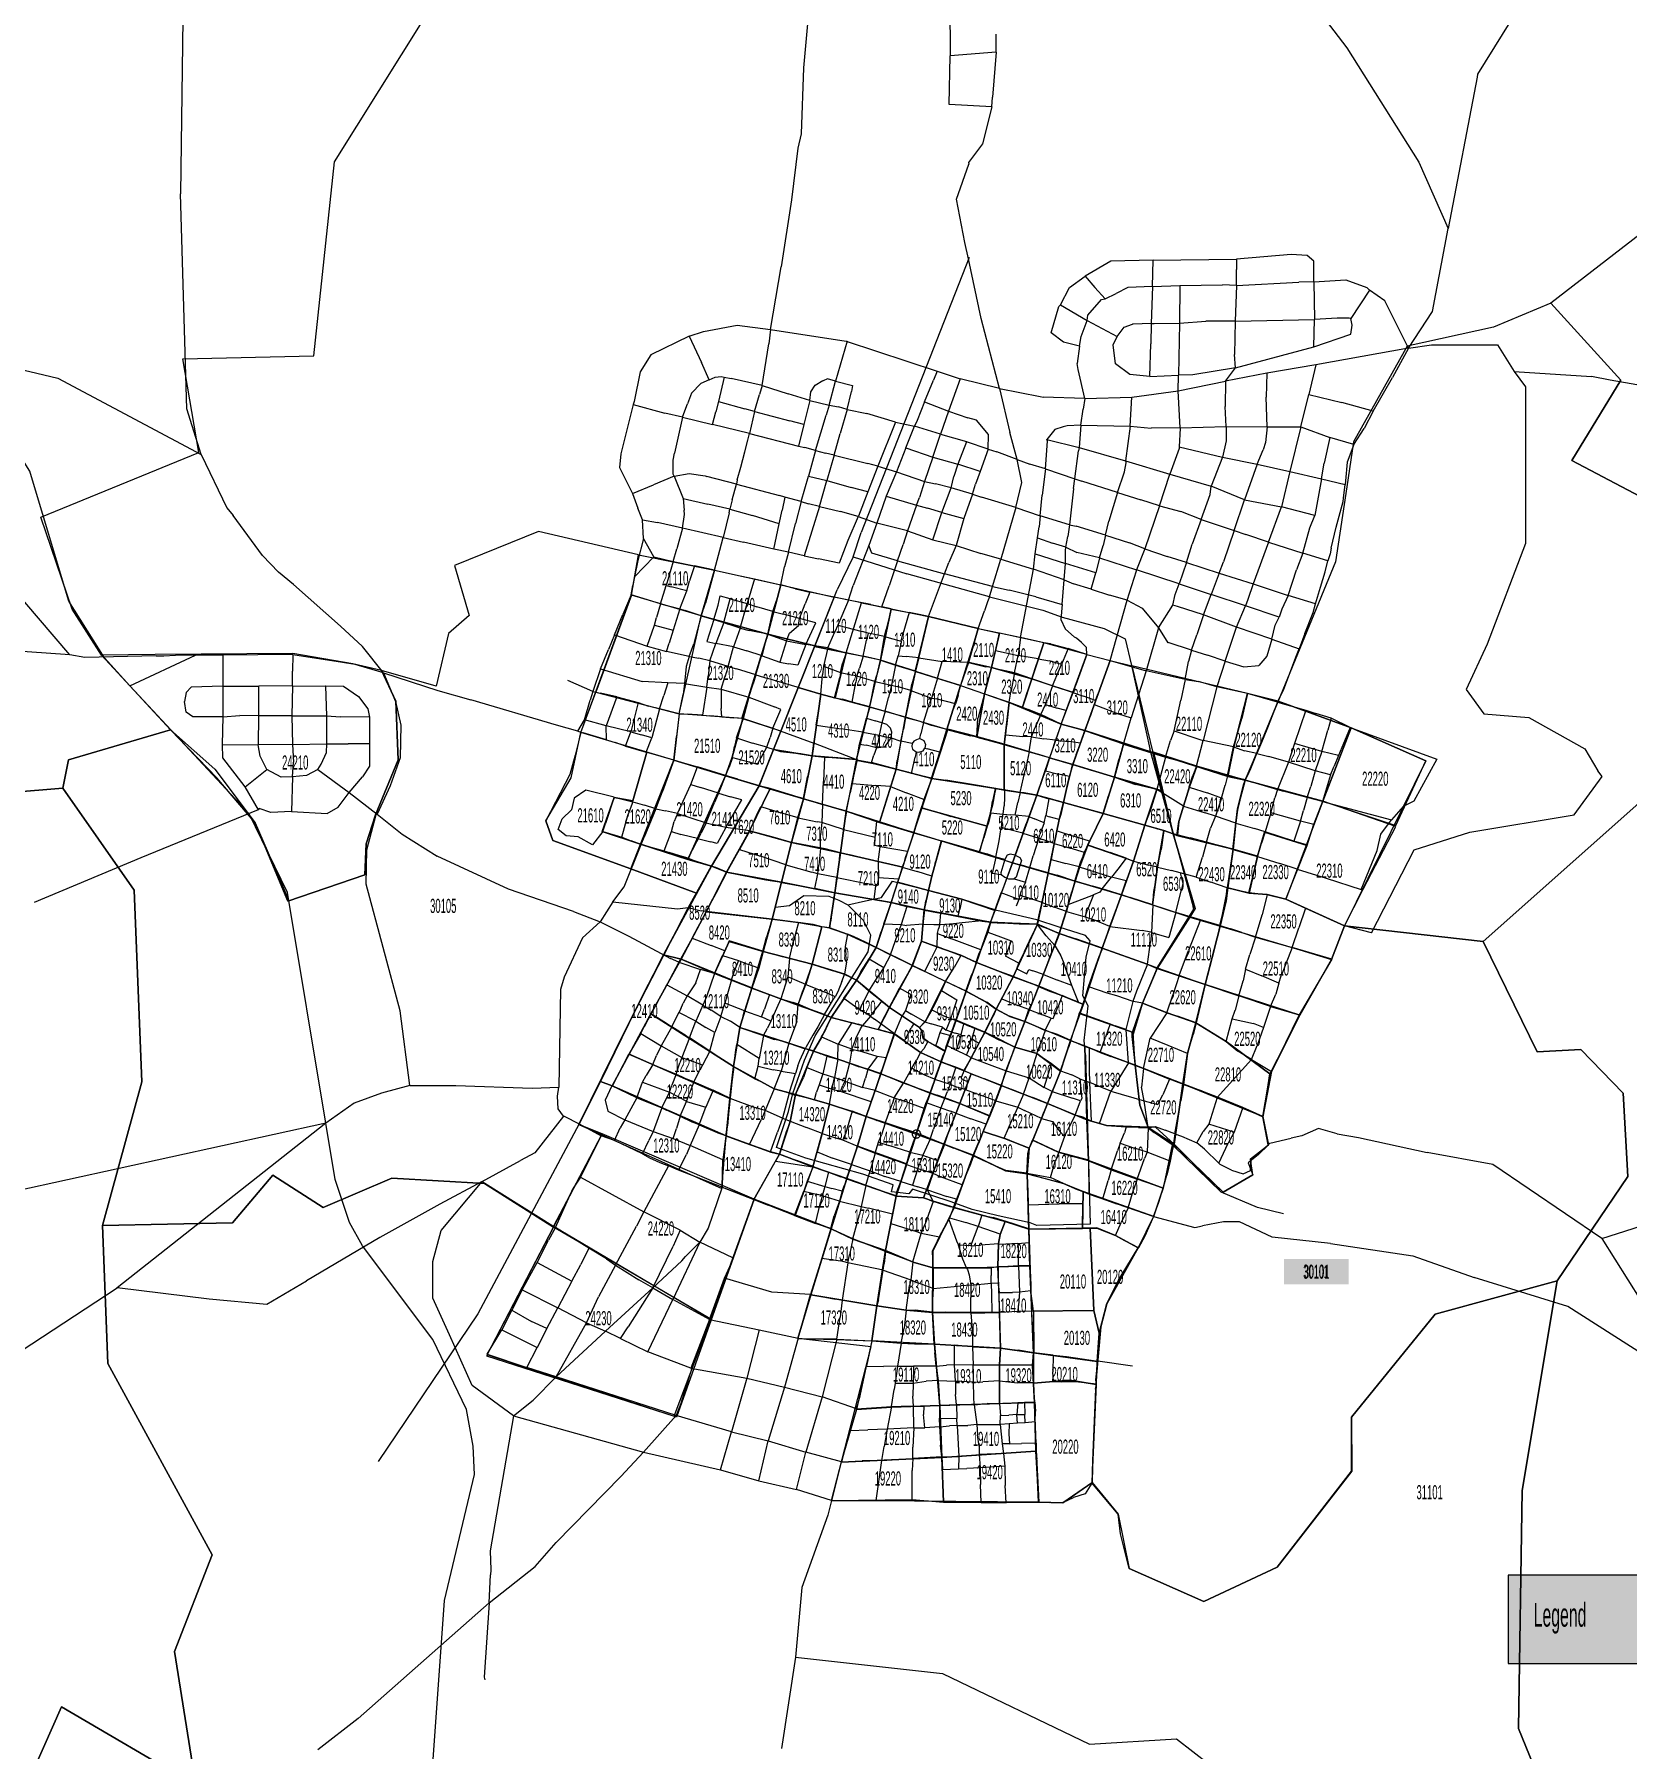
# Model space of a CAD drawing. Extents: x -55316 to 65086, y -54159 to 22922.
# Drawn here: x -4104 to 15073, y -20209 to 443 of the extents above; entities that cross this region are included whole.
import ezdxf
from ezdxf.enums import TextEntityAlignment as Align

# ---------------------------------------------------------------- set-up
doc = ezdxf.new("R2010")
doc.units = 0
doc.header["$MEASUREMENT"] = 0
for name, color, linetype in [('LEGEND', 7, 'Continuous'), ('LINKS', 7, 'Continuous'), ('MARKINGS', 7, 'Continuous'), ('ZONES', 7, 'Continuous')]:
    doc.layers.add(name, color=color, linetype=linetype)

msp = doc.modelspace()

# ---------------------------------------------------------------- texts
at = {"layer": 'LEGEND', "color": 178, "width": 0.5}
msp.add_text('Legend', height=284.2, dxfattribs=at).set_placement((13941.8, -18585.2), align=Align.MIDDLE_LEFT)
at = {"layer": 'MARKINGS', "color": 178, "width": 0.5}
msp.add_text('30101', height=156.3, dxfattribs=at).set_placement((11326.2, -14453.5), align=Align.MIDDLE_CENTER)
at = {"layer": 'ZONES', "color": 178, "width": 0.5}
for s, p in [('21110', (3608.4, -6105.6)), ('21120', (4410.1, -6426.8)), ('21210', (5053.4, -6585.3)), ('1110', (5543.3, -6678.9)), ('1120', (5936.2, -6750.9)), ('1310', (6372.3, -6844.6)), ('21310', (3286.5, -7065.5)), ('1410', (6944.4, -7023.2)), ('2110', (7320.9, -6968.2)), ('2120', (7704.7, -7033.2)), ('21320', (4154.3, -7244.9)), ('1210', (5381.1, -7222.9)), ('2310', (7245.8, -7309.4)), ('2210', (8233.6, -7183.4)), ('21330', (4823, -7341.4)), ('1220', (5792, -7316.5)), ('1510', (6224.5, -7406.6)), ('2320', (7660.2, -7410.5)), ('1610', (6696.7, -7572.3)), ('2410', (8091.8, -7566.5)), ('3110', (8525.1, -7523.1)), ('3120', (8929.3, -7661.7)), ('21340', (3180.1, -7868.9)), ('4510', (5065.3, -7864.7)), ('2420', (7118.5, -7735.5)), ('2430', (7440.7, -7783.9)), ('2440', (7915.1, -7925.8)), ('22110', (9792.4, -7857.9)), ('21510', (3994.3, -8122.1)), ('4310', (5575.8, -7939.1)), ('4120', (6098.6, -8061.1)), ('3210', (8301.5, -8117.5)), ('22120', (10508.6, -8051.3)), ('24210', (-964.2, -8323.6)), ('21520', (4527.8, -8262.1)), ('4110', (6601.4, -8283)), ('5110', (7166.9, -8317.2)), ('3220', (8693.3, -8229.4)), ('22210', (11170.8, -8233.6)), ('4610', (5006.5, -8487.3)), ('4410', (5517.8, -8553.8)), ('5120', (7766.7, -8392.7)), ('6110', (8189.1, -8536.7)), ('3310', (9171.6, -8366.9)), ('22420', (9652.8, -8490.2)), ('22220', (12035.1, -8518.6)), ('4220', (5947.7, -8688.1)), ('5230', (7049.4, -8752)), ('6120', (8573.9, -8652.3)), ('21610', (2590.5, -8959.2)), ('21420', (3782.1, -8886.3)), ('4210', (6355.2, -8821.3)), ('6310', (9090.4, -8779.9)), ('6510', (9456.6, -8966.2)), ('22410', (10058.8, -8826.5)), ('22320', (10667.8, -8881.5)), ('21620', (3157.5, -8972.7)), ('21410', (4205.4, -9003)), ('7620', (4431.8, -9097.6)), ('7610', (4867, -8984.4)), ('5220', (6944.1, -9105.9)), ('5210', (7626.3, -9051.3)), ('7310', (5313.3, -9180.2)), ('7110', (6102.5, -9248.8)), ('6210', (8045, -9207)), ('6220', (8392.1, -9268.5)), ('6420', (8900.1, -9250.5)), ('7510', (4615.4, -9499.8)), ('7410', (5286.8, -9542.7)), ('9120', (6556.2, -9516.6)), ('21430', (3599.3, -9603)), ('7210', (5932.8, -9716.8)), ('9110', (7383, -9697.1)), ('6410', (8689.5, -9632.5)), ('6520', (9284.7, -9608.4)), ('6530', (9606.9, -9783.3)), ('22430', (10064.8, -9668.6)), ('22340', (10444.8, -9645.1)), ('22330', (10835.7, -9642.6)), ('22310', (11482.8, -9625.7)), ('8510', (4487.4, -9923.7)), ('9140', (6414.1, -9937.5)), ('10110', (7827.7, -9888.9)), ('10120', (8191.3, -9978.7)), ('30105', (817.5, -10049.7)), ('8520', (3903.3, -10131.7)), ('8210', (5171.4, -10077.7)), ('9130', (6913.5, -10044.8)), ('10210', (8637.3, -10153.2)), ('8420', (4140.2, -10370.2)), ('8110', (5808.6, -10212.9)), ('9210', (6373.7, -10403.8)), ('9220', (6956.6, -10350.1)), ('22350', (10931, -10236.7)), ('8330', (4980.7, -10455.7)), ('10310', (7528.3, -10551.8)), ('10330', (7989.8, -10579.7)), ('11110', (9249.3, -10455.7)), ('8410', (4418.5, -10808.3)), ('8310', (5571.5, -10636.1)), ('9230', (6839.7, -10745.9)), ('10410', (8407.7, -10808.9)), ('22610', (9904.4, -10621.6)), ('22510', (10838.3, -10804)), ('8340', (4896, -10898.4)), ('9410', (6138.5, -10893.3)), ('10320', (7388.3, -10973.2)), ('11210', (8955.3, -11006.6)), ('12110', (4099.3, -11197.4)), ('8320', (5388, -11138)), ('9320', (6530.8, -11141.8)), ('10340', (7759, -11162.7)), ('22620', (9716.9, -11149.9)), ('12410', (3239.8, -11314.8)), ('13110', (4916.1, -11436.4)), ('9420', (5894, -11274.3)), ('9310', (6883.8, -11343.8)), ('10510', (7231.9, -11335.2)), ('10420', (8123.4, -11270.2)), ('9330', (6488.9, -11627.6)), ('10520', (7557.7, -11535.7)), ('11320', (8833.1, -11648.3)), ('22520', (10495.3, -11649.7)), ('14110', (5858.1, -11714.8)), ('10530', (7080.3, -11688.1)), ('10540', (7408.1, -11832.4)), ('10610', (8045.2, -11714.3)), ('22710', (9455.2, -11843.5)), ('12210', (3757.4, -11966.3)), ('13210', (4824.8, -11877.5)), ('14210', (6565.8, -11997.7)), ('10620', (7991.1, -12046.4)), ('14120', (5578.6, -12203.5)), ('15130', (6975.2, -12185.4)), ('11310', (8421.8, -12236.4)), ('11330', (8809, -12144.3)), ('22810', (10262.2, -12078.6)), ('12220', (3665.7, -12285)), ('14220', (6319.4, -12459.8)), ('15110', (7276.9, -12383.3)), ('22720', (9484.5, -12475.9)), ('13310', (4540.5, -12540.4)), ('14320', (5255.2, -12557.2)), ('15140', (6805.1, -12623.4)), ('15210', (7762.8, -12641.3)), ('14310', (5590.1, -12774.3)), ('14410', (6204.9, -12852.8)), ('15120', (7133.7, -12796.1)), ('16110', (8288, -12733.4)), ('22820', (10176.8, -12837.3)), ('12310', (3502.5, -12933.6)), ('15220', (7513.5, -13005.4)), ('16210', (9083.9, -13032.2)), ('13410', (4363.7, -13156.9)), ('14420', (6108.1, -13192.9)), ('15310', (6612.4, -13171.7)), ('15320', (6916.3, -13236.3)), ('16120', (8226.6, -13132)), ('17110', (4993.6, -13344.3)), ('16220', (9016.9, -13443.9)), ('17120', (5310.5, -13597.4)), ('15410', (7494.4, -13544.6)), ('16310', (8210.8, -13545.5)), ('17210', (5922.4, -13789)), ('18110', (6515.7, -13881.2)), ('16410', (8886.4, -13795.2)), ('24220', (3437.6, -13932.9)), ('17310', (5613.4, -14234.4)), ('18210', (7159.7, -14190)), ('18220', (7682.4, -14205.4)), ('20120', (8843.4, -14516.3)), ('30101', (11326.2, -14453.5)), ('18310', (6514.3, -14636.8)), ('18420', (7123.3, -14672.1)), ('20110', (8396.6, -14572.1)), ('18410', (7677, -14861)), ('24230', (2686.2, -15012.8)), ('17320', (5518.2, -15005.4)), ('18320', (6469.4, -15125.6)), ('18430', (7090, -15150.8)), ('20130', (8444.2, -15250.7)), ('19110', (6387.4, -15691.2)), ('19310', (7135.5, -15711.1)), ('19320', (7741.8, -15701.4)), ('20210', (8296.6, -15686.1)), ('19210', (6279.4, -16455.9)), ('19410', (7349.7, -16466.7)), ('20220', (8305.9, -16560.5)), ('19220', (6169.4, -16943)), ('19420', (7393.8, -16867.4)), ('31101', (12689.3, -17108.9))]:
    msp.add_text(s, height=170.5, dxfattribs=at).set_placement(p, align=Align.MIDDLE_CENTER)

# ---------------------------------------------------------------- linework, layer by layer
at = {"layer": 'LEGEND', "color": 178, "linetype": 'Continuous'}
msp.add_lwpolyline([(13634.8, -18109), (13634.8, -19172.4), (15650.6, -19172.4), (15650.6, -18109)], close=True, dxfattribs=at)
at = {"layer": 'LEGEND', "color": 255}
msp.add_solid([(13634.8, -19172.4), (15650.6, -19172.4), (13634.8, -18109), (15650.6, -18109)], dxfattribs=at)
at = {"layer": 'LINKS', "color": 251, "linetype": 'Continuous'}
for points in [[(7781.9, 4474.4), (8409, 4345.7), (9659.4, 3137.9), (10739.3, 1532.3), (11691.3, 281.9), (12558, -1096.4), (12913.4, -1893.8)], [(-2294.3, 2429.6), (-2345.5, -1476.9)], [(-12270.9, 2204), (-11499.8, 1365.8), (-10929.9, 594.7), (-9153, -1618), (-7946, -1986.8), (-5800.3, -3227.3), (-3822.3, -3696.7), (-2096.7, -4616.9)], [(-2955.7, -7399.5), (-3259.2, -7064.5), (-3689.3, -6380.1), (-3825.4, -5927.4), (-4157.8, -4817.4), (-4633.4, -4066.6), (-4979.9, -3623.1), (-6515, -1210), (-7244, 1549.8)], [(13952.3, 1072.8), (13267, -37.3)], [(5226.7, 833.9), (5154.5, 40.4)], [(6915.9, 815.9), (6916.6, 184)], [(7470.5, 228.2), (7472.8, 443.4)], [(7470.5, 228.2), (6916.6, 184)], [(7470.5, 228.2), (7428.8, -313.5)], [(5154.5, 40.4), (5123.5, -754.8)], [(7418.5, -429.5), (6906.8, -403.2), (6916.6, 184)], [(13267, -37.3), (13262.4, -73.8), (12913.4, -1893.8)], [(7418.5, -429.5), (7428.8, -313.5)], [(7418.5, -429.5), (7309.1, -876), (7140.9, -1100.2), (7141.6, -1120.6)], [(5123.5, -754.8), (5086.5, -928), (5009.9, -1549.9)], [(7095.2, -2063.7), (6996.7, -1540.7), (7141.6, -1120.6)], [(25756.1, -1206.8), (24184.5, -3564.1), (22822.5, -3930.8), (21512.9, -4559.4), (19365.1, -4507), (14860.1, -3721.2), (14637.5, -3677.6)], [(-2096.7, -4616.9), (-2267.5, -4067.6), (-2345.5, -1476.9)], [(5009.9, -1549.9), (4886, -2355.4)], [(7291, -2977.4), (7140.9, -2261.6), (7095.2, -2063.7)], [(12433.7, -3334.8), (12722, -2894.3), (12913.4, -1893.8)], [(7148.9, -2242), (5847.8, -5555.5)], [(9363.2, -2275), (10363.5, -2263.7)], [(11295.6, -2536.5), (11295.6, -2286.4), (11216, -2218.2), (11022.8, -2206.8), (10363.5, -2263.7)], [(10363.5, -2263.7), (10365.8, -2388)], [(4756.2, -3110.5), (4886, -2355.4)], [(8248, -2811.6), (8356.3, -2604.2), (8544.7, -2468.3)], [(9363.2, -2275), (8851.7, -2286.4), (8544.7, -2468.3)], [(8544.7, -2468.3), (8657.9, -2606.3)], [(9351.8, -2593.3), (9363.2, -2275)], [(10363.5, -2582), (10365.8, -2388)], [(8783.4, -2741.1), (8657.9, -2606.3)], [(8783.4, -2741.1), (8918.2, -2677.9)], [(9351.8, -2593.3), (9056.3, -2604.7), (8918.2, -2677.9)], [(9351.8, -2593.3), (9337.8, -3037.7)], [(9351.8, -2593.3), (9681.5, -2582)], [(9681.5, -2582), (9680.3, -3033.5)], [(9681.5, -2582), (10197.9, -2571.7)], [(10363.5, -2582), (10197.9, -2571.7)], [(10363.5, -2582), (10349.6, -3011.6)], [(10363.5, -2582), (11114.6, -2542.6)], [(11295.6, -2536.5), (11114.6, -2542.6)], [(11295.6, -2536.5), (11682.1, -2513.8), (11932.2, -2604.7), (11966.3, -2638.8)], [(11295.6, -2536.5), (11302.7, -2989.8)], [(11966.3, -2638.8), (11738.9, -2979.8)], [(12433.7, -3334.8), (12148.2, -2763.8), (11966.3, -2638.8)], [(8475.4, -3311.7), (8283.3, -3264), (8135.5, -3150.3), (8226.5, -2832), (8248, -2811.6)], [(8248, -2811.6), (8566.3, -3002.5)], [(8566.3, -3002.5), (8575.4, -2938.9), (8739.1, -2747.9), (8783.4, -2741.1)], [(3778.7, -3191.2), (3949.4, -3133.3), (4353, -3056.4), (4756.2, -3110.5)], [(7513.6, -3821.4), (7291, -2977.4)], [(8475.4, -3311.7), (8493.6, -3193.5), (8566.3, -3002.5)], [(8566.3, -3002.5), (8930.1, -3193.5)], [(8930.1, -3193.5), (9010.8, -3082.1), (9112.5, -3046.7)], [(9337.8, -3037.7), (9120.1, -3048), (9112.5, -3046.7)], [(9337.8, -3037.7), (9334.4, -3284.2)], [(9337.8, -3037.7), (9374.5, -3036.6), (9680.3, -3033.5)], [(9680.3, -3033.5), (9667.1, -3660.3)], [(9680.3, -3033.5), (9997.1, -3011.8)], [(10349.6, -3011.6), (9997.1, -3011.8)], [(10349.6, -3011.6), (10340.5, -3413.4)], [(10349.6, -3011.6), (11302.7, -2989.8)], [(11295.6, -3320.8), (11740.1, -3166.2), (11758.3, -3057.1), (11738.9, -2979.8)], [(11295.6, -3320.8), (11302.7, -2989.8)], [(11738.9, -2979.8), (11721.9, -2975.3), (11576.4, -2975.3), (11302.7, -2989.8)], [(3778.7, -3191.2), (3315.1, -3415.2), (3186.9, -3620.3), (3116.4, -3979.1), (3104.2, -4015.4)], [(3778.7, -3191.2), (3925.3, -3507.6)], [(4657, -3783.1), (4735.8, -3282.3)], [(4756.2, -3110.5), (4735.8, -3282.3)], [(4756.2, -3110.5), (5668.3, -3252.5)], [(5668.3, -3252.5), (5678.5, -3252.5), (5539.7, -3733.9)], [(5668.3, -3252.5), (6760.1, -3611.3)], [(9321.1, -3675.5), (9079, -3650.5), (8908.5, -3525.4), (8881.9, -3295.4), (8930.1, -3193.5)], [(9321.1, -3675.5), (9334.4, -3284.2)], [(12433.7, -3334.8), (12711.2, -3296.4), (13507.4, -3296.4), (13707.6, -3616.5)], [(4018.6, -3716), (3925.3, -3507.6)], [(8475.4, -3311.7), (8446.8, -3521.8)], [(10352.1, -3570.9), (10340.5, -3413.4)], [(10352.1, -3570.9), (11295.6, -3320.8)], [(12433.7, -3334.8), (11321.4, -3535.4)], [(12433.7, -3334.8), (12243.8, -3689.2)], [(4018.6, -3716), (3916.1, -3761.1), (3805.4, -3876), (3756.6, -4006.4)], [(4018.6, -3716), (4088.3, -3683.2), (4163.1, -3678.1), (4199, -3683.2)], [(4199, -3683.2), (4129.3, -3978.5)], [(4199, -3683.2), (4281.9, -3699)], [(4657, -3783.1), (4281.9, -3699)], [(5539.7, -3733.9), (5442.3, -3703.1), (5389.9, -3727.8)], [(6760.1, -3611.3), (6719, -3720.8)], [(6760.1, -3611.3), (7036.9, -3703.5)], [(7036.9, -3703.5), (6898.5, -4093.1)], [(7513.6, -3821.4), (7036.9, -3703.5)], [(8538.4, -3940.9), (8457.2, -3593.6), (8446.8, -3521.8)], [(9321.1, -3675.5), (9667.1, -3660.3)], [(9662, -3850.7), (9667.1, -3660.3)], [(10352.1, -3570.9), (9839.5, -3657.3), (9667.1, -3660.3)], [(10230.7, -3732.3), (10352.1, -3570.9)], [(10731, -3638), (10230.7, -3732.3)], [(10731, -3638), (10723.5, -3924.4)], [(11321.4, -3535.4), (10731, -3638)], [(11321.4, -3535.4), (11235.3, -3892.2)], [(12008.4, -4093.8), (12243.8, -3689.2)], [(13707.6, -3616.5), (13842.7, -3799.3), (13842.7, -5685.2), (13381.7, -6900.5), (13130.3, -7445.3), (13339.8, -7738.6), (13884.6, -7780.5), (14555.1, -8157.7), (14712.7, -8424.4)], [(13707.6, -3616.5), (13842.7, -3799.3), (13842.7, -5685.2), (13381.7, -6900.5), (13130.3, -7445.3), (13339.8, -7738.6), (13884.6, -7780.5), (14555.1, -8157.7), (14712.7, -8424.4)], [(13707.6, -3616.5), (14637.5, -3677.6)], [(4564, -4097.4), (4623.5, -3891.3)], [(4657, -3783.1), (4623.5, -3891.3)], [(4657, -3783.1), (4968.9, -3886.6)], [(5228.3, -3966.2), (4968.9, -3886.6)], [(5228.3, -3966.2), (5242.4, -3862), (5293.6, -3780), (5385.9, -3723.6), (5389.9, -3727.8)], [(5462, -4019.5), (5539.7, -3733.9)], [(5539.7, -3733.9), (5744.7, -3785.1), (5731.7, -3858.1)], [(5679.3, -4072.8), (5731.7, -3858.1)], [(6611.4, -3980.3), (6719, -3720.8)], [(7513.6, -3821.4), (8003.4, -3916.9), (8037.1, -3923.5)], [(7513.6, -3821.4), (7637.2, -4350.4)], [(8538.4, -3940.9), (8037.1, -3923.5)], [(8538.4, -3940.9), (9105.4, -3923.5)], [(9086.6, -4275.3), (9105.4, -3923.5)], [(9105.4, -3923.5), (9662, -3850.7)], [(9662, -3850.7), (10230.7, -3732.3)], [(9687.7, -4292.6), (9662, -3850.7)], [(10230.7, -3732.3), (10227.8, -4038.5)], [(11141, -4281.8), (11141, -4281.8), (11235.3, -3892.2)], [(11235.3, -3892.2), (11631.9, -3989.4)], [(3104.2, -4015.4), (2954.9, -4608.2), (2937, -4773.6), (3095.9, -5085.6)], [(3104.2, -4015.4), (3484.4, -4116.5)], [(3698.7, -4167.1), (3484.4, -4116.5)], [(3698.7, -4167.1), (3702.8, -4154.8), (3756.6, -4006.4)], [(4059.6, -4253.2), (4099.5, -4099.9)], [(4129.3, -3978.5), (4099.5, -4099.9)], [(4129.3, -3978.5), (4448, -4066.9)], [(4564, -4097.4), (4448, -4066.9)], [(4564, -4097.4), (4502.5, -4363.9)], [(4564, -4097.4), (4989.6, -4208.6)], [(5228.3, -3966.2), (5156.9, -4252.4)], [(5228.3, -3966.2), (5228.3, -3966.2), (5462, -4019.5)], [(5462, -4019.5), (5424.3, -4139.9)], [(5462, -4019.5), (5574.5, -4043)], [(5679.3, -4072.8), (5574.5, -4043)], [(5679.3, -4072.8), (5595, -4364.3)], [(5679.3, -4072.8), (5917.3, -4122.8)], [(6261.6, -4224.5), (5917.3, -4122.8)], [(6611.4, -3980.3), (6519.4, -4207)], [(6611.4, -3980.3), (6898.5, -4093.1)], [(6898.5, -4093.1), (6801.1, -4369.9)], [(6898.5, -4093.1), (7131.6, -4173.3)], [(8492.3, -4263.8), (8518.7, -4068.4)], [(8538.4, -3940.9), (8518.7, -4068.4)], [(10238.9, -4277.7), (10227.8, -4038.5)], [(10735.1, -4281.8), (10723.5, -3924.4)], [(12008.4, -4093.8), (11631.9, -3989.4)], [(12008.4, -4093.8), (11900.2, -4303.9)], [(3698.7, -4167.1), (3601.6, -4600.9)], [(3698.7, -4167.1), (4059.6, -4253.2)], [(4502.5, -4363.9), (4059.6, -4253.2)], [(5156.9, -4252.4), (4989.6, -4208.6)], [(5156.9, -4252.4), (5091.3, -4514.9)], [(5298, -4569), (5424.3, -4139.9)], [(6261.6, -4224.5), (6048.4, -4757.6)], [(6261.6, -4224.5), (6490.7, -4274.4)], [(6385.9, -4533.9), (6490.7, -4274.4)], [(6519.4, -4207), (6490.7, -4274.4)], [(6801.1, -4369.9), (6490.7, -4274.4)], [(7375.2, -4549.3), (7380.3, -4375), (7236.8, -4200.7), (7131.6, -4173.3)], [(8279.5, -4281.7), (8178.5, -4315.7), (8083.5, -4434)], [(8492.3, -4263.8), (8325.8, -4270.8), (8279.5, -4281.7)], [(8492.3, -4263.8), (8472.7, -4531.3)], [(8492.3, -4263.8), (9086.6, -4275.3)], [(9086.6, -4275.3), (9029.1, -4692.5)], [(9086.6, -4275.3), (9339.6, -4296.6)], [(9687.7, -4292.6), (9339.6, -4296.6)], [(9687.7, -4292.6), (9687.7, -4296.7), (9675.4, -4522.2)], [(9687.7, -4292.6), (10238.9, -4277.7)], [(10238.9, -4277.7), (10242.2, -4450.7), (10197.9, -4646.7)], [(10238.9, -4277.7), (10735.1, -4281.8)], [(10735.1, -4281.8), (10714.6, -4469.1), (10684.1, -4558.1)], [(10735.1, -4281.8), (11141, -4281.8)], [(11141, -4281.8), (11005.7, -4818.9)], [(11141, -4281.8), (11486.1, -4411.3)], [(11777.4, -4495.3), (11900.2, -4303.9)], [(4446.9, -4582.3), (4482, -4443.5)], [(4482, -4443.5), (4502.5, -4363.9)], [(4502.5, -4363.9), (5091.3, -4514.9)], [(5091.3, -4514.9), (5169, -4531.9)], [(5298, -4569), (5169, -4531.9)], [(5523.5, -4622.3), (5595, -4364.3)], [(6385.9, -4533.9), (6273.1, -4826.1)], [(6385.9, -4533.9), (6708.8, -4646.7)], [(6708.8, -4646.7), (6801.1, -4369.9)], [(6801.1, -4369.9), (7114.9, -4460.8)], [(7113.7, -4462.2), (7011.2, -4733.8)], [(7375.2, -4549.3), (7113.7, -4462.2)], [(7723.7, -4677.4), (7637.2, -4350.4)], [(8067.5, -4789.9), (8088.8, -4456.6), (8083.5, -4434)], [(8083.5, -4434), (8472.7, -4531.3)], [(8472.7, -4531.3), (8464.4, -4571.7)], [(8472.7, -4531.3), (9029.1, -4692.5)], [(9675.4, -4522.2), (9675.4, -4542.7), (9562.8, -4852.6)], [(9675.4, -4522.2), (10197.9, -4646.7)], [(11486.1, -4411.3), (11421.3, -4719.6)], [(11777.4, -4495.3), (11486.1, -4411.3)], [(11777.4, -4495.3), (11697.8, -4705.9), (11678, -4933.6)], [(-2096.7, -4616.9), (-1786.4, -5257.7), (-1711.1, -5348.7)], [(3596.2, -4876.5), (3583.9, -4851.9), (3583.9, -4683.8), (3601.6, -4600.9)], [(4400.6, -4769.3), (4446.9, -4582.3)], [(5298, -4569), (5211.9, -4876.5)], [(5298, -4569), (5416.5, -4600.7)], [(5523.5, -4622.3), (5416.5, -4600.7)], [(5523.5, -4622.3), (5433.3, -4929.8)], [(5523.5, -4622.3), (5926.3, -4724.9)], [(6048.4, -4757.6), (5926.3, -4724.9)], [(6708.8, -4646.7), (6611.4, -4938.8)], [(6708.8, -4646.7), (7011.2, -4733.8)], [(7011.2, -4733.8), (6963.1, -4881)], [(7277.8, -4821), (7011.2, -4733.8)], [(7375.2, -4549.3), (7277.8, -4821)], [(7375.2, -4549.3), (7479.4, -4582.6)], [(7723.7, -4677.4), (7479.4, -4582.6)], [(7707.2, -5254.8), (7781.6, -4952.6), (7723.7, -4677.4)], [(7723.7, -4677.4), (7875.8, -4733.6)], [(8067.5, -4789.9), (7875.8, -4733.6)], [(8419.9, -4910), (8464.4, -4571.7)], [(9014.9, -4823.1), (9036.5, -4715.8), (9036.5, -4705.8), (9029.1, -4692.5)], [(9029.1, -4692.5), (9562.8, -4852.6)], [(10197.9, -4646.7), (10060.9, -4994.9)], [(10197.9, -4646.7), (10612, -4732.8)], [(10612, -4732.8), (10459.5, -5161.9)], [(10612, -4732.8), (10684.1, -4558.1)], [(10612, -4732.8), (11005.7, -4818.9)], [(11387.1, -4909.2), (11421.3, -4719.6)], [(3596.2, -4876.5), (3348.1, -4980.7)], [(3596.2, -4876.5), (3776.7, -4843.7), (3969.4, -4872.4), (3991.7, -4879.3)], [(3596.2, -4876.5), (3706.9, -5147.1)], [(4346.6, -4970.8), (3991.7, -4879.3)], [(4356.4, -4920.6), (4346.6, -4970.8)], [(4356.4, -4920.6), (4400.6, -4769.3)], [(5125.8, -5180), (5211.9, -4876.5)], [(5211.9, -4876.5), (5433.3, -4929.8)], [(5347.2, -5241.5), (5433.3, -4929.8)], [(5433.3, -4929.8), (5726.7, -5012.3)], [(6048.4, -4757.6), (5929.5, -5065.1)], [(6048.4, -4757.6), (6273.1, -4826.1)], [(6273.1, -4826.1), (6150.1, -5118.2)], [(6273.1, -4826.1), (6611.4, -4938.8)], [(6611.4, -4938.8), (6548.8, -5131.9)], [(6611.4, -4938.8), (6740.7, -4970)], [(6929.2, -5015.7), (6963.1, -4881)], [(7277.8, -4821), (7225.1, -4972)], [(8067.5, -4789.9), (8024, -5103.6)], [(8067.5, -4789.9), (8419.9, -4910)], [(8403.1, -5025.2), (8419.9, -4910)], [(8419.9, -4910), (8501.6, -4935.4)], [(8933.1, -5073.7), (8501.6, -4935.4)], [(8933.1, -5073.7), (9014.9, -4823.1)], [(9437.5, -5231.6), (9562.8, -4852.6)], [(9562.8, -4852.6), (10060.9, -4994.9)], [(11005.7, -4818.9), (10905.9, -5244)], [(11005.7, -4818.9), (11387.1, -4909.2)], [(11387.1, -4909.2), (11307.9, -5351.2)], [(11387.1, -4909.2), (11672.5, -4975.6)], [(11678, -4933.6), (11672.5, -4975.6)], [(3095.9, -5085.6), (3348.1, -4980.7)], [(3095.9, -5085.6), (3159.8, -5263.1)], [(3706.9, -5147.1), (3716.9, -5284.5)], [(3706.9, -5147.1), (4002.2, -5214.7)], [(4296.2, -5161.2), (4268.7, -5274.3)], [(4296.2, -5161.2), (4346.6, -4970.8)], [(4346.6, -4970.8), (4862.6, -5107.5)], [(4929.7, -5128.1), (4862.6, -5107.5)], [(4929.7, -5128.1), (4895.3, -5287.4)], [(5125.8, -5180), (4929.7, -5128.1)], [(5929.5, -5065.1), (5726.7, -5012.3)], [(5929.5, -5065.1), (5814.7, -5356.3), (5810.6, -5360.4)], [(6150.1, -5118.2), (6036.3, -5442.7)], [(6150.1, -5118.2), (6514, -5225.9)], [(6514, -5225.9), (6548.8, -5131.9)], [(6929.2, -5015.7), (6740.7, -4970)], [(6816.4, -5313), (6929.2, -5015.7)], [(7185.5, -5092.6), (6929.2, -5015.7)], [(7185.5, -5092.6), (7083, -5384.8)], [(7185.5, -5092.6), (7225.1, -4972)], [(7185.5, -5092.6), (7294.8, -5129.4)], [(7707.2, -5254.8), (7294.8, -5129.4)], [(8000.2, -5355.6), (8024, -5103.6)], [(8403.1, -5025.2), (8403, -5027.6), (8355.8, -5462.6)], [(8933.1, -5073.7), (8829.2, -5417.9)], [(8933.1, -5073.7), (9213.6, -5159.5)], [(9437.5, -5231.6), (9213.6, -5159.5)], [(9940.4, -5398.8), (10045.9, -5096.1)], [(10045.9, -5096.1), (10060.9, -4994.9)], [(10459.5, -5161.9), (10060.9, -4994.9)], [(10337.3, -5530), (10459.5, -5161.9)], [(10459.5, -5161.9), (10905.9, -5244)], [(11649.1, -5183.1), (11652.9, -5142.3), (11672.5, -4975.6)], [(-1357.9, -5832.3), (-1711.1, -5348.7)], [(3214.9, -5401.4), (3159.8, -5263.1)], [(3698.7, -5503.9), (3720.1, -5339.6), (3716.9, -5284.5)], [(4268.7, -5274.3), (4002.2, -5214.7)], [(4256.9, -5318.6), (4186.7, -5614.6)], [(4256.9, -5318.6), (4268.7, -5274.3)], [(4268.7, -5274.3), (4541, -5351.8)], [(4860, -5449), (4541, -5351.8)], [(4860, -5449), (4895.3, -5287.4)], [(5125.8, -5180), (5056, -5444.8)], [(5125.8, -5180), (5215.1, -5210.5)], [(5347.2, -5241.5), (5162.7, -5836.1)], [(5347.2, -5241.5), (5215.1, -5210.5)], [(5347.2, -5241.5), (5597.1, -5299.9)], [(5810.6, -5360.4), (5597.1, -5299.9)], [(5810.6, -5360.4), (5688.1, -5650.5)], [(5810.6, -5360.4), (6036.3, -5442.7)], [(6514, -5225.9), (6406.4, -5533.4)], [(6514, -5225.9), (6647.2, -5260.2)], [(6816.4, -5313), (6647.2, -5260.2)], [(6708.8, -5641.1), (6816.4, -5313)], [(6816.4, -5313), (7083, -5384.8)], [(7707.2, -5254.8), (7528.9, -5876.9)], [(7707.2, -5254.8), (8000.2, -5355.6)], [(8000.2, -5355.6), (7988.1, -5484.8)], [(8355.8, -5462.6), (8000.2, -5355.6)], [(9437.5, -5231.6), (9261.2, -5752.4)], [(9437.5, -5231.6), (9694.2, -5302.3)], [(9940.4, -5398.8), (9694.2, -5302.3)], [(10750.6, -5671), (10905.9, -5244)], [(11307.9, -5351.2), (10905.9, -5244)], [(11245.8, -5498.9), (11307.9, -5351.2)], [(11565.9, -5490.4), (11649.1, -5183.1)], [(3229.6, -5625.9), (3214.9, -5401.4)], [(3214.9, -5401.4), (3394.8, -5435.5)], [(3698.7, -5503.9), (3394.8, -5435.5)], [(3698.7, -5503.9), (3630.4, -5750.3)], [(4186.7, -5614.6), (3698.7, -5503.9)], [(4796.4, -5753.4), (4860, -5449)], [(4973, -5789.9), (5056, -5444.8)], [(5750.9, -5847.5), (5847.8, -5555.5)], [(6036.3, -5442.7), (5939.1, -5711.7)], [(6406.4, -5533.4), (6036.3, -5442.7)], [(6406.4, -5533.4), (6353.3, -5700.4)], [(6406.4, -5533.4), (6708.8, -5641.1)], [(7083, -5384.8), (6990.7, -5712.8)], [(7970.4, -5618.1), (7988.1, -5484.8)], [(8355.8, -5462.6), (8334, -5600.8)], [(8355.8, -5462.6), (8435, -5480.1)], [(8789.5, -5586.3), (8435, -5480.1)], [(8789.5, -5586.3), (8829.2, -5417.9)], [(9940.4, -5398.8), (9830.4, -5695.6)], [(9940.4, -5398.8), (10337.3, -5530)], [(10337.3, -5530), (10207.1, -5906.2)], [(10337.3, -5530), (10475.3, -5578.2)], [(11164, -5802.3), (11245.8, -5498.9)], [(11504.5, -5743.5), (11565.9, -5490.4)], [(3229.6, -5625.9), (3159.8, -5893.2), (3119.5, -6086.4)], [(3352.4, -5847.6), (3229.6, -5625.9)], [(3585.2, -5904.1), (3630.4, -5750.3)], [(4084.1, -6008.3), (4145.8, -5767.5)], [(4145.8, -5767.5), (4186.7, -5614.6)], [(4186.7, -5614.6), (4430.6, -5671.6)], [(4796.4, -5753.4), (4430.6, -5671.6)], [(4973, -5789.9), (4796.4, -5753.4)], [(5688.1, -5650.5), (5583, -5923.2), (5333.8, -5870.9)], [(5939.1, -5711.7), (5752.6, -6192.9)], [(6283.4, -5897.4), (5975.8, -5805.1), (5939.1, -5711.7)], [(6283.4, -5897.4), (6353.3, -5700.4)], [(6708.8, -5641.1), (6990.7, -5712.8)], [(6990.7, -5712.8), (6990.7, -5712.8), (6903.7, -5916.6)], [(6990.7, -5712.8), (7286.1, -5807.8)], [(7941.7, -5810.8), (7970.4, -5618.1)], [(7970.4, -5618.1), (8149.6, -5681.4)], [(8310.8, -5732.9), (8149.6, -5681.4)], [(8306.7, -5929.7), (8306.2, -5769.6), (8310.8, -5732.9)], [(8310.8, -5732.9), (8334, -5600.8)], [(8310.8, -5732.9), (8444.5, -5793.8)], [(8716.8, -5860), (8760.4, -5709.5)], [(8789.5, -5586.3), (8760.4, -5709.5)], [(8789.5, -5586.3), (9077.8, -5680)], [(9261.2, -5752.4), (9077.8, -5680)], [(9261.2, -5752.4), (9160.2, -6003.1)], [(9261.2, -5752.4), (9530.4, -5844.1)], [(9763.6, -5914.6), (9830.4, -5695.6)], [(10750.6, -5671), (10475.3, -5578.2)], [(10750.6, -5671), (10567.3, -6173.8)], [(10750.6, -5671), (11164, -5802.3)], [(11504.5, -5743.5), (11492.5, -5809.7), (11465.8, -5894.1)], [(-1357.9, -5832.3), (-1163.8, -6030.2)], [(3352.4, -5847.6), (3119.5, -6086.4)], [(3352.4, -5847.6), (3585.2, -5904.1)], [(3585.2, -5904.1), (3501.8, -6190.9)], [(3585.2, -5904.1), (3840.2, -5956.6)], [(3840.2, -5956.6), (3782.6, -6135.7)], [(4084.1, -6008.3), (3840.2, -5956.6)], [(4879, -6186.4), (4926.6, -5969.4)], [(4973, -5789.9), (4926.6, -5969.4)], [(5162.7, -5836.1), (4973, -5789.9)], [(5162.7, -5836.1), (5333.8, -5870.9)], [(5750.9, -5847.5), (5557.8, -6245.6)], [(5750.9, -5847.5), (6397.6, -6051.7)], [(6283.4, -5897.4), (6182.8, -6196.1)], [(6283.4, -5897.4), (6852.3, -6051.1)], [(6852.3, -6051.1), (6903.7, -5916.6)], [(7528.9, -5876.9), (7286.1, -5807.8)], [(7426.4, -6204.9), (7528.9, -5876.9)], [(7528.9, -5876.9), (7923.3, -5996.4)], [(7923.3, -5996.4), (7941.7, -5810.8)], [(7941.7, -5810.8), (8306.7, -5929.7)], [(8292.3, -6124.5), (8306.7, -5929.7)], [(8671.7, -6040.4), (8306.7, -5929.7)], [(8716.8, -5860), (8444.5, -5793.8)], [(8716.8, -5860), (8671.7, -6040.4)], [(8716.8, -5860), (9160.2, -6003.1)], [(9763.6, -5914.6), (9530.4, -5844.1)], [(9763.6, -5914.6), (9673.1, -6172.9)], [(9763.6, -5914.6), (10157.3, -6042.6)], [(10157.3, -6042.6), (10207.1, -5906.2)], [(11164, -5802.3), (11086.4, -6002.5)], [(11465.8, -5894.1), (11164, -5802.3)], [(11432.1, -6026.2), (11465.8, -5894.1)], [(-3678.4, -7028.4), (-4407.8, -6171.4)], [(-985.4, -6182.1), (-1163.8, -6030.2)], [(-985.4, -6182.1), (-420.3, -6680.8)], [(3079.5, -6306.7), (3098.2, -6193.7)], [(3119.5, -6086.4), (3098.2, -6193.7)], [(3431.5, -6413.6), (3501.8, -6190.9)], [(3501.8, -6190.9), (3561.4, -6210.4)], [(3748.3, -6257.4), (3782.6, -6135.7)], [(4084.1, -6008.3), (3974.5, -6403.8)], [(4084.1, -6008.3), (4391.1, -6075.2)], [(4391.1, -6075.2), (4565.4, -6111.7)], [(4565.4, -6111.7), (4476.7, -6410)], [(4565.4, -6111.7), (4879, -6186.4)], [(4879, -6186.4), (4829.1, -6371.2)], [(5055.9, -6231.9), (4879, -6186.4)], [(5696.1, -6368.6), (5752.6, -6192.9)], [(7392, -6328.7), (6397.6, -6051.7)], [(6658.6, -6566.9), (6852.3, -6051.1)], [(7426.4, -6204.9), (6852.3, -6051.1)], [(7764.5, -6817.9), (7923.3, -5996.4)], [(8292.3, -6124.5), (7923.3, -5996.4)], [(8266.7, -6421.8), (8292.3, -6124.5)], [(8292.3, -6124.5), (8374.3, -6158.8), (8402.8, -6172.2)], [(8615.3, -6237.3), (8402.8, -6172.2)], [(8615.3, -6237.3), (8671.7, -6040.4)], [(9048, -6367.5), (9160, -6016.3), (9160.2, -6003.1)], [(9673.1, -6172.9), (9160.2, -6003.1)], [(9596.9, -6430.7), (9627.5, -6299.3), (9673.1, -6172.9)], [(9673.1, -6172.9), (10058.6, -6301.3)], [(10157.3, -6042.6), (10058.6, -6301.3)], [(10157.3, -6042.6), (10567.3, -6173.8)], [(10567.3, -6173.8), (10501.6, -6362.4)], [(10567.3, -6173.8), (10987.2, -6311.6)], [(10987.2, -6311.6), (11086.4, -6002.5)], [(11374.3, -6214.2), (11432.1, -6026.2)], [(3079.5, -6306.7), (2978.7, -6541.4)], [(3431.5, -6413.6), (3079.5, -6306.7)], [(3748.3, -6257.4), (3561.4, -6210.4)], [(3665.9, -6472.2), (3748.3, -6257.4)], [(4128.2, -6428.8), (4149.1, -6317.5)], [(4271.6, -6352.3), (4156.3, -6320.3), (4149.1, -6317.5)], [(4192.7, -6639.4), (4271.6, -6352.3)], [(4271.6, -6352.3), (4476.7, -6410)], [(4620.4, -8599.5), (5557.8, -6245.6)], [(4620.4, -8599.5), (5557.8, -6245.6)], [(4784.2, -6506.1), (4829.1, -6371.2)], [(5055.9, -6231.9), (5227.7, -6271.6)], [(5227.7, -6271.6), (5173.3, -6412.2)], [(5696.1, -6368.6), (5227.7, -6271.6)], [(5696.1, -6368.6), (5568, -6671)], [(5962.7, -6421.4), (5696.1, -6368.6)], [(6097.2, -6447.7), (6182.8, -6196.1)], [(7392, -6328.7), (7367.3, -6390.4), (7333.2, -6498.4)], [(7392, -6328.7), (7426.4, -6204.9)], [(7392, -6328.7), (8033.6, -6489.1)], [(7426.4, -6204.9), (7630.1, -6250.1)], [(7948.4, -6329.6), (7630.1, -6250.1)], [(7948.4, -6329.6), (8266.7, -6421.8)], [(8615.3, -6237.3), (8835.6, -6310.2)], [(9048, -6367.5), (8835.6, -6310.2)], [(8844.4, -7097.5), (9048, -6367.5)], [(9048, -6367.5), (9229.7, -6467.4), (9425.9, -6702.4)], [(9967.8, -6545.3), (10058.6, -6301.3)], [(10474.2, -6437.9), (10058.6, -6301.3)], [(10501.6, -6362.4), (10474.2, -6437.9)], [(10987.2, -6311.6), (10911.2, -6477)], [(11316.5, -6413), (10987.2, -6311.6)], [(11316.5, -6413), (11374.3, -6214.2)], [(2879.3, -6787.2), (2978.7, -6541.4)], [(3361.2, -6671.4), (3384.3, -6577.6)], [(3431.5, -6413.6), (3384.3, -6577.6)], [(3431.5, -6413.6), (3665.9, -6472.2)], [(3665.9, -6472.2), (3584.3, -6730.5)], [(3665.9, -6472.2), (3728.3, -6492.8)], [(3923.3, -6558.5), (3728.3, -6492.8)], [(3923.3, -6558.5), (3833.3, -6896.2)], [(3923.3, -6558.5), (3974.5, -6403.8)], [(3923.3, -6558.5), (4072.7, -6601.9)], [(4072.7, -6601.9), (3989.7, -6864.9), (4098.6, -6890.5)], [(4072.7, -6601.9), (4128.2, -6428.8)], [(4072.7, -6601.9), (4192.7, -6639.4)], [(4389.9, -6707.8), (4476.7, -6410)], [(4476.7, -6410), (4589.9, -6448.2)], [(4784.2, -6506.1), (4589.9, -6448.2)], [(4724.7, -6778.7), (4784.2, -6506.1)], [(4784.2, -6506.1), (4910.7, -6536.6)], [(5104.6, -6589.4), (4910.7, -6536.6)], [(4950.2, -6856.9), (4986.2, -6766.6), (5094.4, -6674.8), (5104.6, -6589.4)], [(5104.6, -6589.4), (5173.3, -6412.2)], [(5182.7, -6902), (5303.2, -6640.6), (5104.6, -6589.4)], [(5962.7, -6421.4), (6097.2, -6447.7)], [(6210.2, -6475.9), (6208.8, -6474.8), (6097.2, -6447.7)], [(6210.2, -6475.9), (6146.3, -6722)], [(6210.2, -6475.9), (6424.4, -6515.7)], [(6424.4, -6515.7), (6349.1, -6776.9)], [(6543.5, -6541.7), (6424.4, -6515.7)], [(6658.6, -6566.9), (6543.5, -6541.7)], [(6658.6, -6566.9), (6582.5, -6885)], [(7254.8, -6711.7), (6658.6, -6566.9)], [(7254.8, -6711.7), (7333.2, -6498.4)], [(8033.6, -6489.1), (8268, -6575.5)], [(8266.7, -6421.8), (8251.3, -6601.2), (8302.6, -6714), (8416.3, -6813.3)], [(8268, -6575.5), (8772.7, -6710.1), (9023.9, -6835.8), (9099.4, -7156.9)], [(9425.9, -6702.4), (9596.9, -6430.7)], [(9967.8, -6545.3), (9656.2, -6446.9), (9596.9, -6430.7)], [(9967.8, -6545.3), (9886, -6787.1)], [(10365.6, -6692.9), (9967.8, -6545.3)], [(10365.6, -6692.9), (10474.2, -6437.9)], [(10876.9, -6572.4), (10474.2, -6437.9)], [(10831.6, -6671.4), (10876.9, -6572.4)], [(10911.2, -6477), (10876.9, -6572.4)], [(11186.3, -6769.5), (11287.1, -6515.7), (11316.5, -6413)], [(-154.6, -6926.3), (-420.3, -6680.8)], [(2879.3, -6787.2), (2804.9, -6965)], [(2879.3, -6787.2), (3271.4, -6923.1)], [(3271.4, -6923.1), (3361.2, -6671.4)], [(3361.2, -6671.4), (3584.3, -6730.5)], [(3584.3, -6730.5), (3536.5, -6885)], [(4192.7, -6639.4), (4098.6, -6890.5)], [(4192.7, -6639.4), (4247.2, -6657.2)], [(4389.9, -6707.8), (4247.2, -6657.2)], [(4389.9, -6707.8), (4310.1, -6929)], [(4389.9, -6707.8), (4499.2, -6732.6)], [(4724.7, -6778.7), (4499.2, -6732.6)], [(4724.7, -6778.7), (4709.6, -6834.7)], [(4724.7, -6778.7), (4950.2, -6856.9)], [(5447.3, -6943.7), (5530.7, -6750.9)], [(5568, -6671), (5530.7, -6750.9)], [(5568, -6671), (5858.5, -6747.8)], [(5931.1, -6765.6), (5858.5, -6747.8)], [(5931.1, -6765.6), (5910.1, -6851.1)], [(6127.6, -6807.6), (5931.1, -6765.6)], [(6079.8, -7091.2), (6127.6, -6807.6)], [(6127.6, -6807.6), (6146.3, -6722)], [(6127.6, -6807.6), (6330.1, -6860.8)], [(6330.1, -6860.8), (6349.1, -6776.9)], [(7254.8, -6711.7), (7139.9, -7120.5)], [(7254.8, -6711.7), (7511.2, -6766.3)], [(7507.2, -6764.2), (7462.4, -6977)], [(7764.5, -6817.9), (7758, -6818.3), (7511.2, -6766.3)], [(8562.9, -7022.8), (8558.9, -6939.5), (8497.4, -6878), (8441, -6826.7), (8416.3, -6813.3)], [(9425.9, -6702.4), (9279.5, -7221.3)], [(9425.9, -6702.4), (9536.7, -6883.3)], [(9824.3, -6971.8), (9886, -6787.1)], [(10230.3, -7103), (10365.6, -6692.9)], [(10788, -6840.5), (10365.6, -6692.9)], [(10788, -6840.5), (10831.6, -6671.4)], [(11186.3, -6769.5), (11120.1, -6955.4)], [(-3678.4, -7028.4), (-4938.2, -6937.5)], [(99.3, -7245.7), (-154.6, -6926.3)], [(2709.1, -7197.7), (2804.9, -6965)], [(3271.4, -6923.1), (3502.7, -6989)], [(3502.7, -6989), (3536.5, -6885)], [(3778.5, -7047.3), (3502.7, -6989)], [(3778.5, -7047.3), (3833.3, -6896.2)], [(4027.7, -7101.5), (4098.6, -6890.5)], [(4310.1, -6929), (4098.6, -6890.5)], [(4246.8, -7167), (4310.1, -6929)], [(4310.1, -6929), (4471, -6979)], [(4656.1, -7037.9), (4471, -6979)], [(4656.1, -7037.9), (4709.6, -6834.7)], [(4950.2, -6856.9), (4867.5, -7114.8)], [(4950.2, -6856.9), (5182.7, -6902)], [(5182.7, -6902), (5085.3, -7153.2), (4974.3, -7136.6)], [(5447.3, -6943.7), (5182.7, -6902)], [(5447.3, -6943.7), (5392.9, -7162.8)], [(5447.3, -6943.7), (5665.1, -7002.3)], [(5665.1, -7002.3), (5624.4, -7132.7)], [(5665.1, -7002.3), (5872.7, -7044.5)], [(5872.7, -7044.5), (5910.1, -6851.1)], [(6330.1, -6860.8), (6328.3, -6874.5), (6292.2, -7038.6)], [(6539.9, -7064.6), (6582.5, -6885)], [(7415, -7178.9), (7462.4, -6977)], [(7462.4, -6977), (7737.9, -7034.7)], [(7764.5, -6817.9), (7737.9, -7034.7)], [(8045.6, -6883.6), (7764.5, -6817.9)], [(8045.6, -6883.6), (7979.5, -7075.2)], [(8125.4, -6896.7), (8045.6, -6883.6)], [(8125.4, -6896.7), (8340.5, -6952.4)], [(8340.5, -6952.4), (8256.9, -7143.6)], [(8562.9, -7022.8), (8340.5, -6952.4)], [(9824.3, -6971.8), (9541.4, -6877.5), (9536.7, -6883.3)], [(9824.3, -6971.8), (9785.2, -7106.3)], [(9824.3, -6971.8), (10017.2, -7029.4)], [(10788, -6840.5), (10728.6, -7045.1), (10632.8, -7154.1)], [(10788, -6840.5), (11120.1, -6955.4)], [(11088.7, -7037.1), (11120.1, -6955.4)], [(-2637.6, -7040.2), (-3494.6, -7057.5), (-3678.4, -7028.4)], [(-2955.7, -7399.5), (-2162.8, -7031.1)], [(-2637.6, -7040.2), (-2547.2, -7039.1), (-2404.2, -7032.8)], [(-2162.8, -7031.1), (-2404.2, -7032.8)], [(-1834.4, -7031.1), (-2162.8, -7031.1)], [(-1834.4, -7031.1), (-1836.6, -7406.4)], [(-993.4, -7023.1), (-1834.4, -7031.1)], [(-993.4, -7023.1), (-998.1, -7225.4)], [(-996, -7402.3), (-998.1, -7225.4)], [(-993.4, -7023.1), (-394.6, -7116.8), (-272.6, -7135.2)], [(99.3, -7245.7), (-272.6, -7135.2)], [(2709.1, -7197.7), (2619, -7468)], [(2709.1, -7197.7), (3210.2, -7346.8)], [(3778.5, -7047.3), (3743, -7165.8), (3722.1, -7372.2)], [(3778.5, -7047.3), (3893.8, -7068.6)], [(4027.7, -7101.5), (3893.8, -7068.6)], [(4027.7, -7101.5), (4006.5, -7285.9)], [(4246.8, -7167), (4027.7, -7101.5)], [(4246.8, -7167), (4205.6, -7297)], [(4246.8, -7167), (4348.6, -7196.1)], [(4578.3, -7268.2), (4348.6, -7196.1)], [(4578.3, -7268.2), (4645, -7052.5), (4656.1, -7037.9)], [(4656.1, -7037.9), (4867.5, -7114.8)], [(4867.5, -7114.8), (4974.3, -7136.6)], [(5392.9, -7162.8), (5382.2, -7268.8)], [(5392.9, -7162.8), (5597.9, -7239.7)], [(5597.9, -7239.7), (5624.4, -7132.7)], [(5796.5, -7284.6), (5828.8, -7185.9)], [(5872.7, -7044.5), (5828.8, -7185.9)], [(6079.8, -7091.2), (5872.7, -7044.5)], [(6079.8, -7091.2), (6036, -7270.8)], [(6079.8, -7091.2), (6258.7, -7153.5)], [(6258.7, -7153.5), (6213, -7393.5)], [(6258.7, -7153.5), (6292.2, -7038.6)], [(6258.7, -7153.5), (6499.8, -7223.5)], [(6292.2, -7038.6), (6387.9, -7048)], [(6539.9, -7064.6), (6387.9, -7048)], [(6499.8, -7223.5), (6458.9, -7380.5)], [(6539.9, -7064.6), (6499.8, -7223.5)], [(6499.8, -7223.5), (6764.3, -7309)], [(6539.9, -7064.6), (6823.6, -7108.5)], [(6764.3, -7309), (6823.6, -7108.5)], [(7139.9, -7120.5), (6823.6, -7108.5)], [(7139.9, -7120.5), (7115.7, -7187.6), (7044.3, -7394.6)], [(7139.9, -7120.5), (7349.6, -7171.7)], [(7415, -7178.9), (7349.6, -7171.7)], [(7415, -7178.9), (7375.5, -7329.9)], [(7415, -7178.9), (7525.5, -7206.1)], [(7691.5, -7244.2), (7525.5, -7206.1)], [(7691.5, -7244.2), (7737.9, -7034.7)], [(7979.5, -7075.2), (7737.9, -7034.7)], [(7902.7, -7317.2), (7960.4, -7132.5)], [(7979.5, -7075.2), (7960.4, -7132.5)], [(7979.5, -7075.2), (8112.8, -7101.5)], [(8256.9, -7143.6), (8112.8, -7101.5)], [(8151.9, -7399), (8232.6, -7199.1)], [(8232.6, -7199.1), (8256.9, -7143.6)], [(8562.9, -7022.8), (8431.7, -7388)], [(8562.9, -7022.8), (8844.4, -7097.5)], [(8844.4, -7097.5), (8755.6, -7339.1)], [(8844.4, -7097.5), (9279.5, -7221.3)], [(9279.5, -7221.3), (9097.6, -7785.4)], [(9099.4, -7156.9), (9321, -8157.1)], [(9745.2, -7323.3), (9279.5, -7221.3)], [(9745.2, -7323.3), (9785.2, -7106.3)], [(10230.3, -7103), (10017.2, -7029.4)], [(10230.3, -7103), (10129.8, -7413.6)], [(10230.3, -7103), (10453, -7173.3), (10632.8, -7154.1)], [(10859.5, -7596.7), (10934.2, -7439.8), (11088.7, -7037.1)], [(-594.6, -12664.4), (-1056.7, -9888.2), (-1518.9, -8941.6), (-2955.7, -7399.5)], [(-1836.6, -7406.4), (-2218, -7414.6), (-2275.4, -7480.2), (-2295.9, -7590.9)], [(-1836.6, -7406.4), (-1402, -7406.4)], [(-1836.6, -7406.4), (-1836.6, -7775.5)], [(-996, -7402.3), (-1402, -7406.4)], [(-1402, -7763.2), (-1402, -7414.6), (-1402, -7406.4)], [(-996, -7402.3), (-1004.2, -7763.2)], [(-996, -7402.3), (-594.1, -7406.4)], [(-594.1, -7406.4), (-598.2, -7402.3), (-385, -7406.4), (-200.5, -7529.4), (-89.8, -7677.1), (-69.3, -7779.6)], [(-581.8, -7763.2), (-594.1, -7406.4)], [(99.3, -7245.7), (241, -7587.6), (305.1, -7875.9), (297.1, -8268.4), (177, -8604.8), (20.6, -8944.8)], [(99.3, -7245.7), (241, -7587.6), (305.1, -7875.9), (297.1, -8268.4), (177, -8604.8), (20.6, -8944.8)], [(99.3, -7245.7), (752.5, -7455.6)], [(2619, -7468), (2318.6, -7337.9)], [(3522, -7364.6), (3210.2, -7346.8)], [(3522, -7364.6), (3472.9, -7515.4)], [(3722.1, -7372.2), (3522, -7364.6)], [(3722.1, -7372.2), (3706.6, -7504.6)], [(3722.1, -7372.2), (3989.7, -7415.9)], [(3989.7, -7415.9), (3938.4, -7755.5)], [(3989.7, -7415.9), (4006.5, -7285.9)], [(3989.7, -7415.9), (4162.7, -7441.5)], [(4162.7, -7441.5), (4205.6, -7297)], [(4495.9, -7537.6), (4546.6, -7377.8)], [(4578.3, -7268.2), (4546.6, -7377.8)], [(4578.3, -7268.2), (4725.2, -7311.9)], [(5362.7, -7499), (4725.2, -7311.9)], [(5362.7, -7499), (5382.2, -7268.8)], [(5527.7, -7544), (5590.5, -7299.8)], [(5597.9, -7239.7), (5590.5, -7299.8)], [(5597.9, -7239.7), (5745.5, -7274)], [(5737.7, -7596.5), (5784.2, -7354.7)], [(5796.5, -7284.6), (5745.5, -7274)], [(5796.5, -7284.6), (5784.2, -7354.7)], [(6013.6, -7347.6), (5796.5, -7284.6)], [(5950.1, -7655.2), (6013.6, -7347.6)], [(6013.6, -7347.6), (6036, -7270.8)], [(6013.6, -7347.6), (6213, -7393.5)], [(6213, -7393.5), (6177.3, -7539.6)], [(6213, -7393.5), (6281.3, -7409.6)], [(6443.7, -7457.6), (6281.3, -7409.6)], [(6443.7, -7457.6), (6458.9, -7380.5)], [(6764.3, -7309), (6693.6, -7547.3)], [(6764.3, -7309), (7044.3, -7394.6)], [(7013.1, -7516.8), (7044.3, -7394.6)], [(7044.3, -7394.6), (7332, -7495.7)], [(7332, -7495.7), (7375.5, -7329.9)], [(7691.5, -7244.2), (7647.9, -7475.9)], [(7902.7, -7317.2), (7691.5, -7244.2)], [(7902.7, -7317.2), (7849.2, -7466.9)], [(8151.9, -7399), (7902.7, -7317.2)], [(8151.9, -7399), (8088, -7566.8)], [(8151.9, -7399), (8327.6, -7455.3)], [(8396.4, -7480.5), (8431.7, -7388)], [(8755.6, -7339.1), (8695.4, -7502.8)], [(9745.2, -7323.3), (9695.5, -7573.3)], [(9745.2, -7323.3), (9909.2, -7349.6)], [(10129.8, -7413.6), (9909.2, -7349.6)], [(10129.8, -7413.6), (9963.7, -8058.8)], [(10495.8, -7494.6), (10129.8, -7413.6)], [(-1836.6, -7775.5), (-2197.5, -7775.5), (-2275.4, -7718.1), (-2295.9, -7590.9)], [(752.5, -7455.6), (1149.4, -7568.9)], [(2182.1, -7874.6), (1149.4, -7568.9)], [(2518.8, -7808.4), (2584, -7573.4)], [(2619, -7468), (2584, -7573.4)], [(2619, -7468), (2709.8, -7487.8)], [(2906.9, -7531.2), (2709.8, -7487.8)], [(2906.9, -7531.2), (2778.7, -7883.6)], [(2906.9, -7531.2), (3163.2, -7601.7)], [(3163.2, -7601.7), (3073.5, -7954.1)], [(3163.2, -7601.7), (3288.3, -7645.1)], [(3419.5, -7678.6), (3472.9, -7515.4)], [(3656.5, -7737.8), (3706.6, -7504.6)], [(4162.7, -7441.5), (4495.9, -7537.6)], [(4162.7, -7441.5), (4164.1, -7673)], [(4495.9, -7537.6), (4425.4, -7793.9)], [(4495.9, -7537.6), (4804.8, -7653.7)], [(5362.7, -7499), (5324.3, -7750.4)], [(5362.7, -7499), (5527.7, -7544)], [(5527.7, -7544), (5624, -7562.1)], [(5737.7, -7596.5), (5624, -7562.1)], [(5950.1, -7655.2), (5737.7, -7596.5)], [(6134.7, -7703.5), (6177.3, -7539.6)], [(6382.1, -7780.1), (6443.7, -7457.6)], [(6443.7, -7457.6), (6693.6, -7547.3)], [(6596.5, -7842), (6670.3, -7610.5)], [(6693.6, -7547.3), (6670.3, -7610.5)], [(6693.6, -7547.3), (6748.1, -7558.7)], [(6981, -7615.9), (6748.1, -7558.7)], [(6955.4, -7689.9), (6981, -7615.9)], [(7013.1, -7516.8), (6981, -7615.9)], [(7332, -7495.7), (7256, -7781.8), (7252.8, -7788.3)], [(7332, -7495.7), (7630.2, -7596.7)], [(7630.2, -7596.7), (7596.6, -7889.9)], [(7630.2, -7596.7), (7647.9, -7475.9)], [(7630.2, -7596.7), (7787.4, -7658)], [(7787.4, -7658), (7849.2, -7466.9)], [(8008.7, -7744.6), (8067.3, -7626.8)], [(8067.3, -7626.8), (8088, -7566.8)], [(8067.3, -7626.8), (8205.7, -7670.1)], [(8396.4, -7480.5), (8314.8, -7698.2)], [(8396.4, -7480.5), (8327.6, -7455.3)], [(8396.4, -7480.5), (8525.1, -7523.1)], [(8668.1, -7575.6), (8525.1, -7523.1)], [(8651.5, -7624.4), (8602.9, -7768)], [(8668.1, -7575.6), (8651.5, -7624.4)], [(8651.5, -7624.4), (8930.9, -7732.1)], [(8668.1, -7575.6), (8695.4, -7502.8)], [(9614.8, -7943.1), (9695.5, -7573.3)], [(10495.8, -7494.6), (10428.2, -7794.8)], [(10859.5, -7596.7), (10495.8, -7494.6)], [(10859.5, -7596.7), (10738.1, -7905.9), (10683.7, -8034.2)], [(10859.5, -7596.7), (11200.6, -7694.8)], [(-1836.6, -7775.5), (-1844.8, -8107.6)], [(-1836.6, -7775.5), (-1632.5, -7756.7)], [(-1402, -7763.2), (-1632.5, -7756.7)], [(-1410.2, -8111.7), (-1406.1, -8111.7), (-1402, -7763.2)], [(-1004.2, -7763.2), (-1402, -7763.2)], [(-1004.2, -7763.2), (-581.8, -7763.2)], [(-1004.2, -7763.2), (-996, -8107.6)], [(-581.8, -8099.4), (-581.8, -7763.2)], [(-581.8, -7763.2), (-424.9, -7775.4)], [(-69.3, -7779.6), (-424.9, -7775.4)], [(-69.3, -7779.6), (-69.3, -8099.4)], [(2436.6, -7947.6), (2518.8, -7808.4)], [(2778.7, -7883.6), (2518.8, -7808.4)], [(3419.5, -7678.6), (3288.3, -7645.1)], [(3419.5, -7678.6), (3329.8, -8024.6)], [(3656.5, -7737.8), (3419.5, -7678.6)], [(3656.5, -7737.8), (3623.3, -8011.5)], [(3656.5, -7737.8), (3751.8, -7740.7)], [(3938.4, -7755.5), (3751.8, -7740.7)], [(3938.4, -7755.5), (4025.9, -7761.5)], [(4169.1, -7774.7), (4025.9, -7761.5)], [(4169.1, -7774.7), (4164.1, -7673)], [(4169.1, -7774.7), (4316.7, -7784.1)], [(4425.4, -7793.9), (4316.7, -7784.1)], [(4425.4, -7793.9), (4394.6, -7884.8)], [(4425.4, -7793.9), (4784.2, -7909.3)], [(4784.2, -7909.3), (4880.3, -7685), (4804.8, -7653.7)], [(5305.2, -7872.7), (5324.3, -7750.4)], [(5865.5, -7960.2), (5911.6, -7791.6)], [(5950.1, -7655.2), (5911.6, -7791.6)], [(5911.6, -7791.6), (6017.5, -7821.3)], [(5950.1, -7655.2), (6134.7, -7703.5)], [(6095.3, -7845.2), (6017.5, -7821.3)], [(6095.3, -7845.2), (6065.6, -7995.8)], [(6134.7, -7703.5), (6095.3, -7845.2)], [(6206.6, -8027.8), (6217.8, -7959.9), (6199.4, -7910.1), (6154.8, -7865.5), (6095.3, -7845.2)], [(6382.1, -7780.1), (6134.7, -7703.5)], [(6382.1, -7780.1), (6355.6, -7921.9)], [(6382.1, -7780.1), (6542.3, -7823.6), (6596.5, -7842)], [(6596.5, -7842), (6565.5, -7978.5)], [(6596.5, -7842), (6701.3, -7878.9)], [(6879.3, -7925.3), (6955.4, -7689.9)], [(7239, -8018.8), (7252.8, -7788.3)], [(7787.4, -7658), (7855.8, -7686.7)], [(8008.7, -7744.6), (7855.8, -7686.7)], [(8008.7, -7744.6), (7937.8, -7908.5)], [(8254.7, -7861.9), (8008.7, -7744.6)], [(8314.8, -7698.2), (8205.7, -7670.1)], [(8254.7, -7861.9), (8314.8, -7698.2)], [(8537.6, -7939), (8602.9, -7768)], [(8930.9, -7732.1), (9097.6, -7785.4)], [(9004.3, -8102.3), (9097.6, -7785.4)], [(10327.6, -8135.3), (10428.2, -7794.8)], [(11200.6, -7694.8), (11064.5, -8095.3)], [(11200.6, -7694.8), (11319.5, -7732.6)], [(11505, -7790.9), (11319.5, -7732.6)], [(11505, -7790.9), (11464.3, -7932.4)], [(11733.1, -7900.4), (11505, -7790.9)], [(2436.6, -7947.6), (2182.1, -7874.6)], [(2436.6, -7947.6), (2500.7, -7968.1)], [(2781.6, -8052.6), (2500.7, -7968.1)], [(2781.6, -8052.6), (2778.7, -7883.6)], [(3073.5, -7954.1), (2778.7, -7883.6)], [(2781.6, -8052.6), (2888.6, -8082.5)], [(3009.4, -8127.1), (3073.5, -7954.1)], [(3073.5, -7954.1), (3204.7, -7991)], [(3329.8, -8024.6), (3204.7, -7991)], [(3259.3, -8197.6), (3329.8, -8024.6)], [(3591.9, -8296.1), (3623.3, -8011.5)], [(4348.5, -8024.6), (4324.5, -8129.2)], [(4348.5, -8024.6), (4394.6, -7884.8)], [(4348.5, -8024.6), (4538.1, -8090.5)], [(4713.7, -8139.9), (4754.1, -8021.4)], [(4784.2, -7909.3), (4754.1, -8021.4)], [(4784.2, -7909.3), (5278.5, -8091.9)], [(5305.2, -7872.7), (5278.5, -8091.9)], [(5305.2, -7872.7), (5604.7, -7917.4)], [(5865.5, -7960.2), (5604.7, -7917.4)], [(5828.9, -8102.5), (5865.5, -7960.2)], [(5865.5, -7960.2), (6065.6, -7995.8)], [(6033.7, -8146.4), (6136.2, -8130), (6136.2, -8130), (6206.6, -8027.8)], [(6065.6, -7995.8), (6065.9, -7999), (6046.1, -8089.3)], [(6065.6, -7995.8), (6152.7, -8018.3)], [(6206.6, -8027.8), (6152.7, -8018.3)], [(6206.6, -8027.8), (6323.1, -8065.8)], [(6323.1, -8065.8), (6355.6, -7921.9)], [(6553.8, -8035), (6513.9, -8048.9), (6482.4, -8067.8), (6461.5, -8096.5)], [(6553.8, -8035), (6565.5, -7978.5)], [(6553.8, -8035), (6602.3, -8060.2), (6622.1, -8106.4), (6615.3, -8152.9)], [(6879.3, -7925.3), (6701.3, -7878.9)], [(6879.3, -7925.3), (6823.5, -8099.9)], [(6879.3, -7925.3), (7162.4, -8001.3)], [(7239, -8018.8), (7162.4, -8001.3)], [(7239, -8018.8), (7567.7, -8106.5)], [(7567.7, -8106.5), (7589.2, -7990.8)], [(7589.2, -7990.8), (7596.6, -7889.9)], [(7589.2, -7990.8), (7794.3, -8011)], [(7898.1, -8015), (7794.3, -8011)], [(7867.7, -8196.5), (7898.1, -8015)], [(7898.1, -8015), (7937.8, -7908.5)], [(7898.1, -8015), (8047.6, -8037.6)], [(8187.2, -8056.3), (8047.6, -8037.6)], [(8254.7, -7861.9), (8187.2, -8056.3)], [(8254.7, -7861.9), (8537.6, -7939)], [(8537.6, -7939), (8487.6, -8091.9)], [(8537.6, -7939), (8770, -8018.4)], [(9004.3, -8102.3), (8770, -8018.4)], [(9614.8, -7943.1), (9571, -8060)], [(9614.8, -7943.1), (9922, -8047.9)], [(9922, -8047.9), (9963.7, -8058.8)], [(10683.7, -8034.2), (10608.6, -8214.1)], [(11392.8, -8191.4), (11464.3, -7932.4)], [(11733.1, -7900.4), (11593.1, -8239.4)], [(11733.1, -7900.4), (12777.8, -8285.3)], [(-1844.8, -8107.6), (-1840.7, -8267.6), (-1570.1, -8616.1)], [(-1844.8, -8107.6), (-1410.2, -8111.7)], [(-1844.8, -8107.6), (-1840.7, -8267.6), (-1570.1, -8616.1)], [(-996, -8107.6), (-1410.2, -8111.7)], [(-1307.7, -8407), (-1385.6, -8247), (-1410.2, -8111.7)], [(-1307.7, -8407), (-1385.6, -8247), (-1410.2, -8111.7)], [(-996, -8107.6), (-581.8, -8099.4)], [(-996, -8107.6), (-983.6, -8320)], [(-692.6, -8407), (-651.6, -8345.5), (-585.9, -8201.9), (-581.8, -8099.4)], [(-692.6, -8407), (-651.6, -8345.5), (-585.9, -8201.9), (-581.8, -8099.4)], [(-581.8, -8099.4), (-325.8, -8098.3)], [(-69.3, -8099.4), (-325.8, -8098.3)], [(-69.3, -8099.4), (-69.3, -8366), (-156.1, -8496.8)], [(-69.3, -8099.4), (-69.3, -8366), (-156.1, -8496.8)], [(3009.4, -8127.1), (2888.6, -8082.5)], [(3009.4, -8127.1), (3259.3, -8197.6)], [(3591.9, -8296.1), (3259.3, -8197.6)], [(4297.3, -8261.7), (4324.5, -8129.2)], [(4297.3, -8261.7), (4598.4, -8345), (4713.7, -8139.9)], [(4713.7, -8139.9), (4538.1, -8090.5)], [(4713.7, -8139.9), (4875.2, -8191.8)], [(4875.2, -8191.8), (5097.3, -8215)], [(5257.1, -8243.4), (5097.3, -8215)], [(5257.1, -8243.4), (5203.2, -8497.4)], [(5257.1, -8243.4), (5203.2, -8497.4)], [(5257.1, -8243.4), (5278.5, -8091.9)], [(5257.1, -8243.4), (5405.1, -8257.5)], [(5794.9, -8289.5), (5278.5, -8091.9)], [(5405.1, -8257.5), (5394.9, -8550.9)], [(5405.1, -8257.5), (5394.9, -8550.9)], [(5405.1, -8257.5), (5530.5, -8262.1)], [(5794.9, -8289.5), (5828.9, -8102.5)], [(5828.9, -8102.5), (5906.2, -8116)], [(6033.7, -8146.4), (5906.2, -8116)], [(5971.9, -8324.9), (5999.9, -8235.6)], [(6033.7, -8146.4), (5999.9, -8235.6)], [(6033.7, -8146.4), (6046.1, -8089.3)], [(6323.1, -8065.8), (6281.7, -8298.9)], [(6461.5, -8096.5), (6323.1, -8065.8)], [(6455, -8454.8), (6498.1, -8260.4)], [(6455, -8454.8), (6498.1, -8260.4)], [(6461.5, -8096.5), (6457.2, -8130.8), (6465.6, -8162.3), (6507.7, -8193.9)], [(6507.7, -8193.9), (6498.1, -8260.4)], [(6507.7, -8193.9), (6543.3, -8200.1), (6591.6, -8183.3), (6615.3, -8152.9)], [(6615.3, -8152.9), (6640.1, -8160.3)], [(6793.2, -8197.4), (6640.1, -8160.3)], [(6695.2, -8511.9), (6793.2, -8197.4)], [(6695.2, -8511.9), (6793.2, -8197.4)], [(6823.5, -8099.9), (6793.2, -8197.4)], [(7567.7, -8106.5), (7569.8, -8381.7)], [(7567.7, -8106.5), (7569.8, -8381.7)], [(7567.7, -8106.5), (7867.7, -8196.5)], [(7867.7, -8196.5), (7821.6, -8418.5)], [(7867.7, -8196.5), (7821.6, -8418.5)], [(7867.7, -8196.5), (7986.8, -8227.4)], [(8114.6, -8266.3), (7986.8, -8227.4)], [(8166.5, -8120.5), (8114.6, -8266.3)], [(8166.5, -8120.5), (8187.2, -8056.3)], [(8187.2, -8056.3), (8348.3, -8070.9)], [(8487.6, -8091.9), (8348.3, -8070.9)], [(8436.6, -8227.9), (8392.7, -8346.5)], [(8436.6, -8227.9), (8487.6, -8091.9)], [(9004.3, -8102.3), (8949.5, -8286.8)], [(9004.3, -8102.3), (9509.8, -8257.9)], [(9573.2, -9075.8), (9321, -8157.1)], [(9573.2, -9075.8), (9321, -8157.1)], [(9509.8, -8257.9), (9406.9, -8649.6)], [(9509.8, -8257.9), (9406.9, -8649.6)], [(9509.8, -8257.9), (9571, -8060)], [(9509.8, -8257.9), (9661.5, -8299.9)], [(9883.1, -8366.8), (9963.7, -8058.8)], [(10327.6, -8135.3), (9963.7, -8058.8)], [(10256.5, -8483.5), (10327.6, -8135.3)], [(10256.5, -8483.5), (10327.6, -8135.3)], [(10327.6, -8135.3), (10462, -8182.9)], [(10608.6, -8214.1), (10462, -8182.9)], [(10539.1, -8395.8), (10608.6, -8214.1)], [(10539.1, -8395.8), (10608.6, -8214.1)], [(10608.6, -8214.1), (10754.7, -8251.2)], [(10992.4, -8319.5), (10754.7, -8251.2)], [(11064.5, -8095.3), (10992.4, -8319.5)], [(11392.8, -8191.4), (11064.5, -8095.3)], [(11392.8, -8191.4), (11312.8, -8423.6)], [(11392.8, -8191.4), (11312.8, -8423.6)], [(11593.1, -8239.4), (11392.8, -8191.4)], [(11593.1, -8239.4), (11539.7, -8368.6)], [(-1570.1, -8616.1), (-1566, -8616.1), (-1307.7, -8407)], [(-1570.1, -8616.1), (-1566, -8616.1), (-1307.7, -8407)], [(-996, -8497.2), (-1131.3, -8501.3), (-1307.7, -8407)], [(-996, -8497.2), (-1131.3, -8501.3), (-1307.7, -8407)], [(-996, -8497.2), (-983.6, -8320)], [(-996, -8497.2), (-983.6, -8320)], [(-692.6, -8407), (-827.9, -8480.8), (-996, -8497.2)], [(-692.6, -8407), (-827.9, -8480.8), (-996, -8497.2)], [(-692.6, -8407), (-315.3, -8685.8)], [(-692.6, -8407), (-315.3, -8685.8)], [(3591.9, -8296.1), (3456.8, -8672.8)], [(3591.9, -8296.1), (3456.8, -8672.8)], [(3591.9, -8296.1), (3719.3, -8330.9)], [(3719.3, -8330.9), (3875.9, -8377.6)], [(3795.9, -8586.8), (3875.9, -8377.6)], [(3795.9, -8586.8), (3875.9, -8377.6)], [(4215.7, -8481.6), (3875.9, -8377.6)], [(4215.7, -8481.6), (3875.9, -8377.6)], [(4215.7, -8481.6), (4260.6, -8380.9)], [(4215.7, -8481.6), (4260.6, -8380.9)], [(4297.3, -8261.7), (4260.6, -8380.9)], [(4297.3, -8261.7), (4260.6, -8380.9)], [(5794.9, -8289.5), (5530.5, -8262.1)], [(5767.1, -8418.1), (5737.6, -8577.6)], [(5767.1, -8418.1), (5737.6, -8577.6)], [(5794.9, -8289.5), (5767.1, -8418.1)], [(5794.9, -8289.5), (5767.1, -8418.1)], [(5794.9, -8289.5), (5971.9, -8324.9)], [(6268, -8402.3), (5971.9, -8324.9)], [(6268, -8402.3), (5971.9, -8324.9)], [(6268, -8402.3), (6200.2, -8610.9)], [(6268, -8402.3), (6200.2, -8610.9)], [(6268, -8402.3), (6281.7, -8298.9)], [(6268, -8402.3), (6281.7, -8298.9)], [(6268, -8402.3), (6411.1, -8440.9)], [(6268, -8402.3), (6411.1, -8440.9)], [(6455, -8454.8), (6411.1, -8440.9)], [(6455, -8454.8), (6411.1, -8440.9)], [(6695.2, -8511.9), (6455, -8454.8)], [(6695.2, -8511.9), (6455, -8454.8)], [(7570.8, -8656.3), (7569.8, -8381.7)], [(7570.8, -8656.3), (7569.8, -8381.7)], [(7762.9, -8684.2), (7821.6, -8418.5)], [(7762.9, -8684.2), (7821.6, -8418.5)], [(8020.9, -8545), (8065.9, -8424.6)], [(8020.9, -8545), (8065.9, -8424.6)], [(8114.6, -8266.3), (8065.9, -8424.6)], [(8114.6, -8266.3), (8065.9, -8424.6)], [(8065.9, -8424.6), (8208.2, -8458.6)], [(8065.9, -8424.6), (8208.2, -8458.6)], [(8114.6, -8266.3), (8392.7, -8346.5)], [(8352.9, -8491.2), (8208.2, -8458.6)], [(8352.9, -8491.2), (8208.2, -8458.6)], [(8392.7, -8346.5), (8384.3, -8367.1), (8352.9, -8491.2)], [(8392.7, -8346.5), (8384.3, -8367.1), (8352.9, -8491.2)], [(8392.7, -8346.5), (8644.1, -8423.5)], [(8392.7, -8346.5), (8644.1, -8423.5)], [(8896.3, -8501), (8644.1, -8423.5)], [(8896.3, -8501), (8644.1, -8423.5)], [(8896.3, -8501), (8949.5, -8286.8)], [(8896.3, -8501), (8949.5, -8286.8)], [(9883.1, -8366.8), (9661.5, -8299.9)], [(9883.1, -8366.8), (9839.4, -8480.3)], [(9883.1, -8366.8), (9839.4, -8480.3)], [(9883.1, -8366.8), (10082.5, -8431.1)], [(9883.1, -8366.8), (10082.5, -8431.1)], [(10256.5, -8483.5), (10082.5, -8431.1)], [(10256.5, -8483.5), (10082.5, -8431.1)], [(10469.9, -8532.9), (10496.9, -8486), (10539.1, -8395.8)], [(10469.9, -8532.9), (10496.9, -8486), (10539.1, -8395.8)], [(10992.4, -8319.5), (10856.2, -8647.9)], [(10992.4, -8319.5), (10856.2, -8647.9)], [(11312.8, -8423.6), (10992.4, -8319.5)], [(11312.8, -8423.6), (10992.4, -8319.5)], [(11312.8, -8423.6), (11260.2, -8614.1)], [(11312.8, -8423.6), (11260.2, -8614.1)], [(11497, -8471.7), (11312.8, -8423.6)], [(11497, -8471.7), (11312.8, -8423.6)], [(11497, -8471.7), (11539.7, -8368.6)], [(11497, -8471.7), (11539.7, -8368.6)], [(11988.5, -10374.6), (12501.6, -9373), (13172.2, -9163.5), (14429.4, -8954), (14764.7, -8493), (14712.7, -8424.4)], [(12777.8, -8285.3), (12500.6, -8790.4), (12371.2, -8852), (12229.5, -9012.2)], [(12777.8, -8285.3), (12500.6, -8790.4), (12371.2, -8852), (12229.5, -9012.2)], [(-1570.1, -8616.1), (-1408.3, -8894.3)], [(-1570.1, -8616.1), (-1408.3, -8894.3)], [(-996, -8497.2), (-1008.3, -8915.4)], [(-996, -8497.2), (-1008.3, -8915.4)], [(-315.3, -8685.8), (-156.1, -8496.8)], [(-315.3, -8685.8), (-156.1, -8496.8)], [(2874.8, -8739), (2531.9, -8655), (2392.5, -8753.4), (2359.7, -8892.8), (2248.9, -9002.7)], [(3376.4, -8880.4), (3456.8, -8672.8)], [(3376.4, -8880.4), (3456.8, -8672.8)], [(3635.7, -8939.2), (3795.9, -8586.8)], [(3635.7, -8939.2), (3795.9, -8586.8)], [(3795.9, -8586.8), (3911.7, -8622.8)], [(3795.9, -8586.8), (3911.7, -8622.8)], [(4132.3, -8690.9), (3911.7, -8622.8)], [(4132.3, -8690.9), (3911.7, -8622.8)], [(4620.4, -8599.5), (4043.3, -9569.7)], [(4215.7, -8481.6), (4132.3, -8690.9)], [(4215.7, -8481.6), (4132.3, -8690.9)], [(4362.6, -8525.2), (4215.7, -8481.6)], [(4362.6, -8525.2), (4215.7, -8481.6)], [(4362.6, -8525.2), (4620.4, -8599.5)], [(4362.6, -8525.2), (4620.4, -8599.5)], [(4620.4, -8599.5), (4976.2, -8709.3)], [(4620.4, -8599.5), (4976.2, -8709.3)], [(5153.4, -8757.5), (5203.2, -8497.4)], [(5153.4, -8757.5), (5203.2, -8497.4)], [(5383.7, -8829.1), (5394.9, -8550.9)], [(5383.7, -8829.1), (5394.9, -8550.9)], [(5737.6, -8577.6), (5713.7, -8688.1)], [(5737.6, -8577.6), (5713.7, -8688.1)], [(5737.6, -8577.6), (6023.7, -8600.8)], [(5737.6, -8577.6), (6023.7, -8600.8)], [(6200.2, -8610.9), (6023.7, -8600.8)], [(6200.2, -8610.9), (6023.7, -8600.8)], [(6200.2, -8610.9), (6161.5, -8748.6)], [(6200.2, -8610.9), (6161.5, -8748.6)], [(6200.2, -8610.9), (6387.5, -8688.1)], [(6200.2, -8610.9), (6387.5, -8688.1)], [(6673.2, -8578.1), (6601.2, -8768.7)], [(6673.2, -8578.1), (6601.2, -8768.7)], [(6695.2, -8511.9), (6673.2, -8578.1)], [(6695.2, -8511.9), (6673.2, -8578.1)], [(6695.2, -8511.9), (6866.5, -8537.2)], [(6695.2, -8511.9), (6866.5, -8537.2)], [(7158.1, -8585.8), (6866.5, -8537.2)], [(7158.1, -8585.8), (6866.5, -8537.2)], [(7466.6, -8636.9), (7158.1, -8585.8)], [(7466.6, -8636.9), (7158.1, -8585.8)], [(7466.6, -8636.9), (7429.9, -8787.4)], [(7466.6, -8636.9), (7429.9, -8787.4)], [(7466.6, -8636.9), (7570.8, -8656.3)], [(7466.6, -8636.9), (7570.8, -8656.3)], [(7570.8, -8656.3), (7574.3, -8746), (7569.8, -8845.1)], [(7570.8, -8656.3), (7574.3, -8746), (7569.8, -8845.1)], [(7570.8, -8656.3), (7762.9, -8684.2)], [(7570.8, -8656.3), (7762.9, -8684.2)], [(7960.2, -8717.3), (8020.9, -8545)], [(7960.2, -8717.3), (8020.9, -8545)], [(8280.6, -8804.1), (8339.5, -8553.7)], [(8280.6, -8804.1), (8339.5, -8553.7)], [(8339.5, -8553.7), (8352.9, -8491.2)], [(8339.5, -8553.7), (8352.9, -8491.2)], [(8896.3, -8501), (8825.9, -8723.1)], [(8896.3, -8501), (8825.9, -8723.1)], [(8896.3, -8501), (9150, -8589.5)], [(8896.3, -8501), (9150, -8589.5)], [(9406.9, -8649.6), (9150, -8589.5)], [(9406.9, -8649.6), (9150, -8589.5)], [(9406.9, -8649.6), (9322, -8920)], [(9406.9, -8649.6), (9322, -8920)], [(9727, -8848.1), (9406.9, -8649.6)], [(9727, -8848.1), (9406.9, -8649.6)], [(9795.3, -8618), (9727, -8848.1)], [(9795.3, -8618), (9727, -8848.1)], [(9795.3, -8618), (9839.4, -8480.3)], [(9795.3, -8618), (9839.4, -8480.3)], [(9795.3, -8618), (9807.1, -8623.9), (10013.4, -8690.4)], [(9795.3, -8618), (9807.1, -8623.9), (10013.4, -8690.4)], [(10183.5, -8752), (10229.8, -8596.1)], [(10183.5, -8752), (10229.8, -8596.1)], [(10256.5, -8483.5), (10229.8, -8596.1)], [(10256.5, -8483.5), (10229.8, -8596.1)], [(10469.9, -8532.9), (10256.5, -8483.5)], [(10469.9, -8532.9), (10256.5, -8483.5)], [(10469.9, -8532.9), (10450.6, -8593.8), (10380, -8877.3)], [(10469.9, -8532.9), (10450.6, -8593.8), (10380, -8877.3)], [(10469.9, -8532.9), (10856.2, -8647.9)], [(10469.9, -8532.9), (10856.2, -8647.9)], [(10856.2, -8647.9), (10826.4, -8747.5)], [(10856.2, -8647.9), (10826.4, -8747.5)], [(10856.2, -8647.9), (10929.6, -8666.7)], [(10856.2, -8647.9), (10929.6, -8666.7)], [(11216.6, -8744), (10929.6, -8666.7)], [(11216.6, -8744), (10929.6, -8666.7)], [(11216.6, -8744), (11260.2, -8614.1)], [(11216.6, -8744), (11260.2, -8614.1)], [(11497, -8471.7), (11401.4, -8792.2)], [(11497, -8471.7), (11401.4, -8792.2)], [(-1008.3, -8915.4), (-1258.4, -8923.7), (-1397.9, -8878.5), (-1408.3, -8894.3)], [(-1008.3, -8915.4), (-1258.4, -8923.7), (-1397.9, -8878.5), (-1408.3, -8894.3)], [(-1008.3, -8915.4), (-577.7, -8936), (-446.5, -8862.1), (-315.3, -8685.8)], [(-1008.3, -8915.4), (-577.7, -8936), (-446.5, -8862.1), (-315.3, -8685.8)], [(-315.3, -8685.8), (20.6, -8944.8)], [(-315.3, -8685.8), (20.6, -8944.8)], [(2874.8, -8739), (2768.8, -9056.6)], [(2874.8, -8739), (2768.8, -9056.6)], [(2874.8, -8739), (3099.1, -8795.1)], [(2874.8, -8739), (3099.1, -8795.1)], [(3099.1, -8795.1), (3042.8, -8945.7)], [(3099.1, -8795.1), (3042.8, -8945.7)], [(3099.1, -8795.1), (3238.5, -8837.7)], [(3099.1, -8795.1), (3238.5, -8837.7)], [(3376.4, -8880.4), (3238.5, -8837.7)], [(3376.4, -8880.4), (3238.5, -8837.7)], [(3980.1, -9051.4), (4083.2, -8806.8)], [(3980.1, -9051.4), (4083.2, -8806.8)], [(4132.3, -8690.9), (4083.2, -8806.8)], [(4132.3, -8690.9), (4083.2, -8806.8)], [(4132.3, -8690.9), (4274.6, -8735.1)], [(4132.3, -8690.9), (4274.6, -8735.1)], [(4220.4, -9107.4), (4412.6, -8771), (4274.6, -8735.1)], [(4220.4, -9107.4), (4412.6, -8771), (4274.6, -8735.1)], [(4506.7, -9144.5), (4600.9, -8933.1), (4639.4, -8853), (4878.6, -8928.2)], [(4506.7, -9144.5), (4600.9, -8933.1), (4639.4, -8853), (4878.6, -8928.2)], [(5104, -8743.9), (4976.2, -8709.3)], [(5104, -8743.9), (4976.2, -8709.3)], [(5153.4, -8757.5), (5088, -8987.7)], [(5153.4, -8757.5), (5088, -8987.7)], [(5153.4, -8757.5), (5104, -8743.9)], [(5153.4, -8757.5), (5104, -8743.9)], [(5153.4, -8757.5), (5383.7, -8829.1)], [(5153.4, -8757.5), (5383.7, -8829.1)], [(5383.7, -8829.1), (5372.4, -9047.8)], [(5383.7, -8829.1), (5372.4, -9047.8)], [(5670.7, -8909.6), (5383.7, -8829.1)], [(5670.7, -8909.6), (5383.7, -8829.1)], [(5670.7, -8909.6), (5713.7, -8688.1)], [(5670.7, -8909.6), (5713.7, -8688.1)], [(6071.3, -9043), (6161.5, -8748.6)], [(6071.3, -9043), (6161.5, -8748.6)], [(6601.2, -8768.7), (6387.5, -8688.1)], [(6601.2, -8768.7), (6387.5, -8688.1)], [(6554.8, -8926.4), (6574.3, -8865.4)], [(6554.8, -8926.4), (6574.3, -8865.4)], [(6601.2, -8768.7), (6574.3, -8865.4)], [(6601.2, -8768.7), (6574.3, -8865.4)], [(6574.3, -8865.4), (6876.7, -8957.6), (6924.8, -8974.6)], [(6574.3, -8865.4), (6876.7, -8957.6), (6924.8, -8974.6)], [(7406.6, -8930.9), (7429.9, -8787.4)], [(7406.6, -8930.9), (7429.9, -8787.4)], [(7554.9, -8947.1), (7569.8, -8845.1)], [(7554.9, -8947.1), (7569.8, -8845.1)], [(7702, -8957.6), (7732, -8806.1)], [(7702, -8957.6), (7732, -8806.1)], [(7762.9, -8684.2), (7732, -8806.1)], [(7762.9, -8684.2), (7732, -8806.1)], [(7808.3, -8689.9), (7762.9, -8684.2)], [(7808.3, -8689.9), (7762.9, -8684.2)], [(7960.2, -8717.3), (7808.3, -8689.9)], [(7960.2, -8717.3), (7808.3, -8689.9)], [(7960.2, -8717.3), (7913.3, -8839.9), (7864.6, -8975.5)], [(7960.2, -8717.3), (7913.3, -8839.9), (7864.6, -8975.5)], [(7960.2, -8717.3), (8104.4, -8759.4)], [(7960.2, -8717.3), (8104.4, -8759.4)], [(8107, -8761), (8071, -8962.8)], [(8107, -8761), (8071, -8962.8)], [(8107, -8761), (8104.4, -8759.4)], [(8107, -8761), (8104.4, -8759.4)], [(8280.6, -8804.1), (8107, -8761)], [(8280.6, -8804.1), (8107, -8761)], [(8280.6, -8804.1), (8248.9, -8947.7)], [(8280.6, -8804.1), (8248.9, -8947.7)], [(8280.6, -8804.1), (8424.7, -8841.9)], [(8280.6, -8804.1), (8424.7, -8841.9)], [(8424.7, -8841.9), (8758.8, -8935)], [(8424.7, -8841.9), (8758.8, -8935)], [(8758.8, -8935), (8825.9, -8723.1)], [(8758.8, -8935), (8825.9, -8723.1)], [(9672.3, -9034.1), (9727, -8848.1)], [(9672.3, -9034.1), (9727, -8848.1)], [(9727, -8848.1), (9989, -8927.7)], [(9727, -8848.1), (9989, -8927.7)], [(10183.5, -8752), (10013.4, -8690.4)], [(10183.5, -8752), (10013.4, -8690.4)], [(10183.5, -8752), (10111.4, -8968.3)], [(10183.5, -8752), (10111.4, -8968.3)], [(10380, -8877.3), (10373.6, -8922.4), (10357.8, -9052.2)], [(10380, -8877.3), (10373.6, -8922.4), (10357.8, -9052.2)], [(10776.2, -8928.2), (10826.4, -8747.5)], [(10776.2, -8928.2), (10826.4, -8747.5)], [(11216.6, -8744), (11170.4, -8899.4)], [(11216.6, -8744), (11170.4, -8899.4)], [(11401.4, -8792.2), (11216.6, -8744)], [(11401.4, -8792.2), (11216.6, -8744)], [(11401.4, -8792.2), (11293.8, -9070.4)], [(11401.4, -8792.2), (11293.8, -9070.4)], [(11401.4, -8792.2), (12229.5, -9012.2)], [(11401.4, -8792.2), (12229.5, -9012.2)], [(-1408.3, -8894.3), (-2824.1, -9472.9)], [(416.5, -12213.9), (297.1, -11311.8), (-111.4, -9790.1), (-103.3, -9373.6), (8.8, -8949.1), (20.6, -8944.8)], [(20.6, -8944.8), (322.2, -9184.9), (745.6, -9452.5)], [(2738.7, -9155.5), (2613.9, -9315.2), (2441.7, -9216.8), (2298.2, -9204.5), (2199.8, -9130.6), (2248.9, -9002.7)], [(2738.7, -9155.5), (2768.8, -9056.6)], [(2738.7, -9155.5), (2768.8, -9056.6)], [(2965.8, -9223.9), (3042.8, -8945.7)], [(2965.8, -9223.9), (3042.8, -8945.7)], [(3376.4, -8880.4), (3235, -9221.9)], [(3376.4, -8880.4), (3235, -9221.9)], [(3376.4, -8880.4), (3492.6, -8903.6)], [(3376.4, -8880.4), (3492.6, -8903.6)], [(3635.7, -8939.2), (3492.6, -8903.6)], [(3635.7, -8939.2), (3492.6, -8903.6)], [(3563.6, -9155.5), (3596.8, -9035)], [(3563.6, -9155.5), (3596.8, -9035)], [(3635.7, -8939.2), (3596.8, -9035)], [(3635.7, -8939.2), (3596.8, -9035)], [(3635.7, -8939.2), (3980.1, -9051.4)], [(3635.7, -8939.2), (3980.1, -9051.4)], [(3980.1, -9051.4), (3920.3, -9176.1)], [(3980.1, -9051.4), (3920.3, -9176.1)], [(3980.1, -9051.4), (4063.9, -9071.3)], [(3980.1, -9051.4), (4063.9, -9071.3)], [(4220.4, -9107.4), (4063.9, -9071.3)], [(4220.4, -9107.4), (4063.9, -9071.3)], [(5088, -8987.7), (4878.6, -8928.2)], [(5088, -8987.7), (4878.6, -8928.2)], [(5009.1, -9288), (5088, -8987.7)], [(5009.1, -9288), (5088, -8987.7)], [(5088, -8987.7), (5315.9, -9038.2)], [(5088, -8987.7), (5315.9, -9038.2)], [(5372.4, -9047.8), (5315.9, -9038.2)], [(5372.4, -9047.8), (5315.9, -9038.2)], [(5372.4, -9047.8), (5359.8, -9195.7)], [(5372.4, -9047.8), (5359.8, -9195.7)], [(5636.6, -9130.4), (5372.4, -9047.8)], [(5636.6, -9130.4), (5372.4, -9047.8)], [(5646.5, -9046.4), (5636.6, -9130.4)], [(5646.5, -9046.4), (5636.6, -9130.4)], [(5670.7, -8909.6), (5646.5, -9046.4)], [(5670.7, -8909.6), (5646.5, -9046.4)], [(5670.7, -8909.6), (5667.1, -8911.7)], [(5670.7, -8909.6), (5667.1, -8911.7)], [(5670.7, -8909.6), (5909.2, -8986.7)], [(5670.7, -8909.6), (5909.2, -8986.7)], [(5909.2, -8986.7), (6037.3, -9033.9)], [(5909.2, -8986.7), (6037.3, -9033.9)], [(6015.6, -9220.5), (6037.3, -9033.9)], [(6015.6, -9220.5), (6037.3, -9033.9)], [(6071.3, -9043), (6037.3, -9033.9)], [(6071.3, -9043), (6037.3, -9033.9)], [(6147.5, -9067.7), (6071.3, -9043)], [(6147.5, -9067.7), (6071.3, -9043)], [(6147.5, -9067.7), (6380.6, -9139.2)], [(6147.5, -9067.7), (6380.6, -9139.2)], [(6482.5, -9164.8), (6554.8, -8926.4)], [(6482.5, -9164.8), (6554.8, -8926.4)], [(7363.7, -9090.9), (6924.8, -8974.6)], [(7363.7, -9090.9), (6924.8, -8974.6)], [(7406.6, -8930.9), (7378.3, -9051.2), (7363.7, -9090.9)], [(7406.6, -8930.9), (7378.3, -9051.2), (7363.7, -9090.9)], [(7406.6, -8930.9), (7553.3, -8947.4)], [(7406.6, -8930.9), (7553.3, -8947.4)], [(7540.9, -9033), (7532.8, -9106.3)], [(7540.9, -9033), (7532.8, -9106.3)], [(7540.9, -9033), (7554.9, -8947.1)], [(7540.9, -9033), (7554.9, -8947.1)], [(7553.3, -8947.4), (7650.4, -8954.4)], [(7553.3, -8947.4), (7650.4, -8954.4)], [(7702, -8957.6), (7650.4, -8954.4)], [(7702, -8957.6), (7650.4, -8954.4)], [(7864.6, -8975.5), (7702, -8957.6)], [(7864.6, -8975.5), (7702, -8957.6)], [(7793.3, -9173.7), (7831.4, -9060.2)], [(7793.3, -9173.7), (7831.4, -9060.2)], [(7864.6, -8975.5), (7831.4, -9060.2)], [(7864.6, -8975.5), (7831.4, -9060.2)], [(7864.6, -8975.5), (7934.7, -9001.9)], [(7864.6, -8975.5), (7934.7, -9001.9)], [(8050.5, -9049.9), (7934.7, -9001.9)], [(8050.5, -9049.9), (7934.7, -9001.9)], [(8050.5, -9049.9), (7997.5, -9192)], [(8050.5, -9049.9), (7997.5, -9192)], [(8050.5, -9049.9), (8071, -8962.8)], [(8050.5, -9049.9), (8071, -8962.8)], [(8071, -8962.8), (8111.1, -8977.2)], [(8071, -8962.8), (8111.1, -8977.2)], [(8229.9, -9008.9), (8111.1, -8977.2)], [(8229.9, -9008.9), (8111.1, -8977.2)], [(8206.1, -9145), (8229.9, -9008.9)], [(8206.1, -9145), (8229.9, -9008.9)], [(8248.9, -8947.7), (8229.9, -9008.9)], [(8248.9, -8947.7), (8229.9, -9008.9)], [(8758.8, -8935), (8595.3, -9270.5)], [(8758.8, -8935), (8595.3, -9270.5)], [(8758.8, -8935), (8877.9, -8971.6)], [(8758.8, -8935), (8877.9, -8971.6)], [(9084.1, -9028.9), (8877.9, -8971.6)], [(9084.1, -9028.9), (8877.9, -8971.6)], [(9261.5, -9078.9), (9084.1, -9028.9)], [(9261.5, -9078.9), (9084.1, -9028.9)], [(9261.5, -9078.9), (9151.9, -9416.7)], [(9261.5, -9078.9), (9322, -8920)], [(9261.5, -9078.9), (9322, -8920)], [(9261.5, -9078.9), (9325.3, -9096)], [(9261.5, -9078.9), (9325.3, -9096)], [(9573.2, -9075.8), (9843.8, -10062.7)], [(9672.3, -9034.1), (9652.7, -9197)], [(9672.3, -9034.1), (9652.7, -9197)], [(10111.4, -8968.3), (9989, -8927.7)], [(10111.4, -8968.3), (9989, -8927.7)], [(10111.4, -8968.3), (10051.8, -9112.7)], [(10111.4, -8968.3), (10051.8, -9112.7)], [(10357.8, -9052.2), (10111.4, -8968.3)], [(10357.8, -9052.2), (10111.4, -8968.3)], [(10322.2, -9369.1), (10357.8, -9052.2)], [(10357.8, -9052.2), (10582.3, -9116.2)], [(10357.8, -9052.2), (10582.3, -9116.2)], [(10776.2, -8928.2), (10708, -9156.3)], [(10776.2, -8928.2), (10708, -9156.3)], [(11136.4, -9028.4), (10776.2, -8928.2)], [(11136.4, -9028.4), (10776.2, -8928.2)], [(11136.4, -9028.4), (11056.5, -9272.6)], [(11136.4, -9028.4), (11056.5, -9272.6)], [(11136.4, -9028.4), (11170.4, -8899.4)], [(11136.4, -9028.4), (11170.4, -8899.4)], [(11293.8, -9070.4), (11136.4, -9028.4)], [(11293.8, -9070.4), (11136.4, -9028.4)], [(11293.8, -9070.4), (11207.7, -9316.4)], [(11293.8, -9070.4), (11207.7, -9316.4)], [(11867, -9852), (12057.1, -9381.8), (12100.2, -9184.7), (12229.5, -9012.2)], [(2738.7, -9155.5), (2965.8, -9223.9)], [(2738.7, -9155.5), (2965.8, -9223.9)], [(2965.8, -9223.9), (3080.2, -9266.7)], [(2965.8, -9223.9), (3080.2, -9266.7)], [(3199.4, -9310.7), (3080.2, -9266.7)], [(3199.4, -9310.7), (3080.2, -9266.7)], [(3199.4, -9310.7), (3235, -9221.9)], [(3199.4, -9310.7), (3235, -9221.9)], [(3477.6, -9388.4), (3563.6, -9155.5)], [(3563.6, -9155.5), (3678.4, -9188.7)], [(3563.6, -9155.5), (3678.4, -9188.7)], [(3892, -9243.6), (3678.4, -9188.7)], [(3892, -9243.6), (3678.4, -9188.7)], [(3764, -9476.7), (3920.3, -9176.1)], [(3892, -9243.6), (4037, -9279.4)], [(3892, -9243.6), (4037, -9279.4)], [(4220.4, -9107.4), (4116.2, -9299.6), (4037, -9279.4)], [(4220.4, -9107.4), (4116.2, -9299.6), (4037, -9279.4)], [(4506.7, -9144.5), (4220.4, -9107.4)], [(4506.7, -9144.5), (4220.4, -9107.4)], [(4506.7, -9144.5), (4382.8, -9369.6)], [(4506.7, -9144.5), (4592.2, -9169.4)], [(4506.7, -9144.5), (4592.2, -9169.4)], [(5009.1, -9288), (4789.4, -9224), (4592.2, -9169.4)], [(5009.1, -9288), (4789.4, -9224), (4592.2, -9169.4)], [(4939.7, -9554.8), (5009.1, -9288)], [(5009.1, -9288), (5357.5, -9360.8)], [(5357.5, -9360.8), (5359.8, -9195.7)], [(5636.6, -9130.4), (5594.4, -9410.2)], [(5636.6, -9130.4), (6015.6, -9220.5)], [(5636.6, -9130.4), (6015.6, -9220.5)], [(6076.4, -9339.9), (6011.3, -9324.7), (6015.6, -9220.5)], [(6482.5, -9164.8), (6380.6, -9139.2)], [(6482.5, -9164.8), (6380.6, -9139.2)], [(6443, -9287.3), (6404.2, -9394.2)], [(6482.5, -9164.8), (6443, -9287.3)], [(6482.5, -9164.8), (6443, -9287.3)], [(6482.5, -9164.8), (6720.7, -9240.3)], [(6482.5, -9164.8), (6720.7, -9240.3)], [(6720.7, -9240.3), (6810.5, -9265.3)], [(6720.7, -9240.3), (6810.5, -9265.3)], [(6810.5, -9265.3), (6740.1, -9517.7)], [(7052, -9336.6), (6810.5, -9265.3)], [(7273, -9397.6), (7325, -9229.4)], [(7363.7, -9090.9), (7325, -9229.4)], [(7363.7, -9090.9), (7325, -9229.4)], [(7466.4, -9465.1), (7508.8, -9265.8), (7532.8, -9106.3)], [(7604.9, -9125.9), (7532.8, -9106.3)], [(7604.9, -9125.9), (7532.8, -9106.3)], [(7793.3, -9173.7), (7604.9, -9125.9)], [(7793.3, -9173.7), (7604.9, -9125.9)], [(7700.3, -9440), (7779.3, -9218.8)], [(7793.3, -9173.7), (7779.3, -9218.8)], [(7793.3, -9173.7), (7779.3, -9218.8)], [(7793.3, -9173.7), (7983.9, -9234.4)], [(7793.3, -9173.7), (7983.9, -9234.4)], [(7983.9, -9234.4), (7916.7, -9445.3)], [(7983.9, -9234.4), (7997.5, -9192)], [(7983.9, -9234.4), (7997.5, -9192)], [(7983.9, -9234.4), (8030.5, -9249.9)], [(7983.9, -9234.4), (8030.5, -9249.9)], [(8171.5, -9298.6), (8030.5, -9249.9)], [(8171.5, -9298.6), (8030.5, -9249.9)], [(8171.5, -9298.6), (8206.1, -9145)], [(8171.5, -9298.6), (8206.1, -9145)], [(8206.1, -9145), (8402.4, -9210.6)], [(8206.1, -9145), (8402.4, -9210.6)], [(8595.3, -9270.5), (8402.4, -9210.6)], [(8595.3, -9270.5), (8402.4, -9210.6)], [(8575.6, -9315.6), (8595.3, -9270.5)], [(8575.6, -9315.6), (8595.3, -9270.5)], [(9325.3, -9096), (9415.6, -9123.5)], [(9325.3, -9096), (9415.6, -9123.5)], [(9490.6, -9142.9), (9415.6, -9123.5)], [(9490.6, -9142.9), (9415.6, -9123.5)], [(9490.6, -9142.9), (9457.8, -9372.6)], [(9490.6, -9142.9), (9652.7, -9197)], [(9490.6, -9142.9), (9652.7, -9197)], [(9652.7, -9197), (9806.3, -9232.3)], [(9652.7, -9197), (9806.3, -9232.3)], [(10002.3, -9284), (9806.3, -9232.3)], [(10002.3, -9284), (9806.3, -9232.3)], [(10002.3, -9284), (9954.3, -9464.7)], [(10002.3, -9284), (10051.8, -9112.7)], [(10002.3, -9284), (10051.8, -9112.7)], [(10322.2, -9369.1), (10002.3, -9284)], [(10708, -9156.3), (10582.3, -9116.2)], [(10708, -9156.3), (10582.3, -9116.2)], [(10708, -9156.3), (10666.4, -9295.7)], [(10708, -9156.3), (10666.4, -9295.7)], [(11056.5, -9272.6), (10708, -9156.3)], [(11056.5, -9272.6), (10708, -9156.3)], [(11207.7, -9316.4), (11056.5, -9272.6)], [(11207.7, -9316.4), (11056.5, -9272.6)], [(-2824.1, -9472.9), (-4104.2, -10010.4)], [(1604.8, -9849), (745.6, -9452.5)], [(2858.9, -9999.9), (2995.3, -9819), (3199.4, -9310.7)], [(3199.4, -9310.7), (3477.6, -9388.4)], [(3477.6, -9388.4), (3534.6, -9405.5)], [(3664.7, -9445.8), (3534.6, -9405.5)], [(3764, -9476.7), (3664.7, -9445.8)], [(3764, -9476.7), (3895.9, -9528.8)], [(4229.9, -9643), (4382.8, -9369.6)], [(4382.8, -9369.6), (4634, -9449.7)], [(4939.7, -9554.8), (4634, -9449.7)], [(5357.5, -9360.8), (5339.1, -9559.8)], [(5594.4, -9410.2), (5357.5, -9360.8)], [(5585.4, -9483.3), (5555.7, -9706.5)], [(5585.4, -9483.3), (5594.4, -9410.2)], [(5594.4, -9410.2), (5711.6, -9436.4)], [(6050.2, -9519.3), (5711.6, -9436.4)], [(6050.2, -9519.3), (6076.4, -9339.9)], [(6404.2, -9394.2), (6076.4, -9339.9)], [(6374.7, -9502), (6386.8, -9450.7)], [(6404.2, -9394.2), (6386.8, -9450.7)], [(7273, -9397.6), (7052, -9336.6)], [(7273, -9397.6), (7359.3, -9421.8)], [(7466.4, -9465.1), (7359.3, -9421.8)], [(7466.4, -9465.1), (7423.3, -9658.2)], [(7576.8, -9489.9), (7466.4, -9465.1)], [(7576.8, -9489.9), (7527.3, -9653.5), (7531.3, -9677.2)], [(7700.3, -9440), (7641.7, -9428.7), (7605.4, -9438.2), (7576.8, -9489.9)], [(7700.3, -9440), (7758.8, -9467.8), (7777.6, -9501.4), (7760.8, -9550.4)], [(7875.5, -9587.6), (7916.7, -9445.3)], [(8099.1, -9651.1), (8133.1, -9490.6)], [(8148.9, -9401.3), (8133.1, -9490.6)], [(8133.1, -9490.6), (8311.4, -9538.8)], [(8171.8, -9299.9), (8148.9, -9401.3)], [(8171.8, -9299.9), (8171.5, -9298.6)], [(8171.5, -9298.6), (8361.1, -9355.2)], [(8171.8, -9299.9), (8171.5, -9298.6)], [(8534.7, -9408.6), (8361.1, -9355.2)], [(8534.7, -9408.6), (8490.5, -9510.2)], [(8534.7, -9408.6), (8575.6, -9315.6)], [(8575.6, -9315.6), (8843.8, -9407.5)], [(9035.5, -9475.2), (8843.8, -9407.5)], [(9035.5, -9475.2), (8935.1, -9607.6)], [(9035.5, -9475.2), (9123.8, -9510.8)], [(9151.9, -9416.7), (9123.8, -9510.8)], [(9414.3, -9583.2), (9457.8, -9372.6)], [(9879.1, -9705.1), (9954.3, -9464.7)], [(10322.2, -9369.1), (10322.3, -9369.1), (10252.8, -9832.2)], [(10322.2, -9369.1), (10619.4, -9454.2)], [(10619.4, -9454.2), (10568.5, -9667.1)], [(10619.4, -9454.2), (10666.4, -9295.7)], [(10619.4, -9454.2), (10886.1, -9538)], [(11207.7, -9316.4), (11096.5, -9609)], [(4043.3, -9569.7), (3764.4, -10067.4)], [(4043.3, -9569.7), (3895.9, -9528.8)], [(4229.9, -9643), (4099.9, -9587.9), (4043.3, -9569.7)], [(4229.9, -9643), (4179, -9742.4), (4101.6, -9895.4)], [(4229.9, -9643), (4560.7, -9705.8)], [(4888.9, -9766.6), (4560.7, -9705.8)], [(4888.9, -9766.6), (4939.7, -9554.8)], [(4939.7, -9554.8), (5253.9, -9642.5)], [(5326.3, -9662.9), (5253.9, -9642.5)], [(5291.4, -9840.5), (5326.3, -9662.9)], [(5326.3, -9662.9), (5339.1, -9559.8)], [(5555.7, -9706.5), (5326.3, -9662.9)], [(6342.2, -9584), (6050.2, -9519.3)], [(6050.2, -9519.3), (6054.1, -9709.1)], [(6342.2, -9584), (6300.1, -9724.4)], [(6374.7, -9502), (6342.2, -9584)], [(6342.2, -9584), (6520.8, -9637.7)], [(6697.4, -9690.4), (6520.8, -9637.7)], [(6697.4, -9690.4), (6627.4, -9989.1)], [(6697.4, -9690.4), (6732.4, -9563.1), (6740.1, -9517.7)], [(7531.3, -9677.2), (7423.3, -9658.2)], [(7601.2, -9718), (7576.2, -9706.9), (7531.3, -9677.2)], [(7760.8, -9550.4), (7711.7, -9703.3), (7690, -9722.2)], [(7760.8, -9550.4), (7875.5, -9587.6)], [(7824.6, -9765.9), (7875.5, -9587.6)], [(7931.2, -9603.1), (7875.5, -9587.6)], [(8099.1, -9651.1), (7931.2, -9603.1)], [(8099.1, -9651.1), (8039.7, -9929.2)], [(8099.1, -9651.1), (8204.7, -9681.6)], [(8419.1, -9751.2), (8204.7, -9681.6)], [(8472.7, -9580.6), (8311.4, -9538.8)], [(8419.1, -9751.2), (8472.7, -9580.6)], [(8472.7, -9580.6), (8490.5, -9510.2)], [(8472.7, -9580.6), (8859.3, -9703.8)], [(8746.9, -9843.9), (8859.3, -9703.8)], [(8935.1, -9607.6), (8859.3, -9703.8)], [(9037.2, -9746.5), (8859.3, -9703.8)], [(9087.1, -9612.4), (9037.2, -9746.5)], [(9087.1, -9612.4), (9123.8, -9510.8)], [(9123.8, -9510.8), (9308, -9559.3)], [(9414.3, -9583.2), (9308, -9559.3)], [(9414.3, -9583.2), (9400.9, -9647.1), (9384.1, -9796.3)], [(9414.3, -9583.2), (9584.3, -9625.2)], [(9687.5, -9652.2), (9584.3, -9625.2)], [(9879.1, -9705.1), (9687.5, -9652.2)], [(9687.5, -9652.2), (9720.3, -9780.2), (9697.3, -9870.5)], [(9879.1, -9705.1), (10055.5, -9764.8)], [(10511.9, -9889.3), (10568.5, -9667.1)], [(11096.5, -9609), (10886.1, -9538)], [(11096.5, -9609), (10957.9, -9970)], [(11096.5, -9609), (11442.6, -9715.1)], [(2386.9, -10116.2), (1604.8, -9849)], [(3981.6, -10117.8), (4101.6, -9895.4)], [(4777.4, -10209.9), (4888.9, -9766.6)], [(4888.9, -9766.6), (5291.4, -9840.5)], [(5530.2, -9890.8), (5291.4, -9840.5)], [(5530.2, -9890.8), (5484.7, -10186.8)], [(5530.2, -9890.8), (5541.7, -9807.9)], [(5530.2, -9890.8), (5597, -9902.8)], [(5541.7, -9807.9), (5555.7, -9706.5)], [(5555.7, -9706.5), (5912.8, -9780.3)], [(5597, -9902.8), (6002, -9972.2)], [(5688, -10036.1), (5901.2, -9988.7), (6090.7, -9949.2), (6225, -9751.8), (6683, -9870.2), (7058.3, -9970.7)], [(6023.4, -9806.4), (5912.8, -9780.3)], [(6002, -9972.2), (6023.4, -9806.4)], [(6023.4, -9806.4), (6054.1, -9796.2), (6054.1, -9709.1)], [(6054.1, -9709.1), (6300.1, -9724.4)], [(6208, -10011), (6300.1, -9724.4)], [(7405.7, -10251.8), (7531.5, -9892.8)], [(7542.6, -9866.5), (7531.5, -9892.8)], [(7746.5, -9971.7), (7531.5, -9892.8)], [(7601.2, -9718), (7542.6, -9866.5)], [(7601.2, -9718), (7622, -9724.9), (7690, -9722.2)], [(7690, -9722.2), (7824.6, -9765.9)], [(7760.2, -9921.5), (7778, -9870.3)], [(7824.6, -9765.9), (7778, -9870.3)], [(8337.5, -10031.4), (8383.2, -9882.3)], [(8419.1, -9751.2), (8383.2, -9882.3)], [(8419.1, -9751.2), (8634.1, -9811.2)], [(8746.9, -9843.9), (8634.1, -9811.2)], [(8746.9, -9843.9), (8720.9, -9884.4), (8642.2, -9918.2)], [(8982.2, -9915.5), (8746.9, -9843.9)], [(8982.2, -9915.5), (9037.2, -9746.5)], [(9358.1, -10036), (9371.7, -9876.4), (9384.1, -9796.3)], [(9636, -10127.6), (9697.3, -9870.5)], [(10252.8, -9832.2), (10055.5, -9764.8)], [(10166.1, -10287.9), (10235, -9990.3), (10252.8, -9832.2)], [(10252.8, -9832.2), (10511.9, -9889.3)], [(10511.9, -9889.3), (10733.6, -9912.3)], [(10733.6, -9912.3), (10674.1, -10157.5)], [(10957.9, -9970), (10733.6, -9912.3)], [(11442.6, -9715.1), (11867, -9852)], [(11665.2, -10289.7), (11889.4, -9849.2), (11867, -9852)], [(2386.9, -10116.2), (2706.2, -10242.5)], [(2858.9, -9999.9), (2706.2, -10242.5)], [(2858.9, -9999.9), (3637.1, -10086)], [(3764.4, -10067.4), (3182.3, -11199.7)], [(3637.1, -10086), (3764.4, -10067.4)], [(3764.4, -10067.4), (3919.8, -10107.8)], [(3981.6, -10117.8), (3884.3, -10302.7)], [(3981.6, -10117.8), (3919.8, -10107.8)], [(4777.4, -10209.9), (3981.6, -10117.8)], [(4810.6, -10064.5), (4985.2, -10044), (5158.9, -9925.5), (5459, -9933.4), (5577.4, -9980.8), (5688, -10036.1)], [(8601.9, -13881.8), (7962.3, -13897.6), (7883.3, -13866), (7495.7, -13780.1), (7181.7, -13703.2), (6931.8, -13613.5), (6464.1, -13459.8), (6419.2, -13517.4), (6214.2, -13491.8), (6233.4, -13408.5), (5868.2, -13280.4), (5182.6, -13088.1), (4830.3, -12960), (4971.2, -12524.3), (5024.6, -12310.4), (5166.8, -11907.6), (5293.1, -11615.4), (5932.8, -10604.6), (5964.3, -10403.5), (5874.6, -10224.1), (5688, -10036.1)], [(6208, -10011), (6002, -9972.2)], [(6121.3, -10266), (6182.2, -10091.7)], [(6208, -10011), (6182.2, -10091.7)], [(6208, -10011), (6398.5, -10055.2)], [(6398.5, -10055.2), (6327.4, -10275.7)], [(6608.5, -10099.8), (6398.5, -10055.2)], [(6608.5, -10099.8), (6589.2, -10271.6)], [(6608.5, -10099.8), (6627.4, -9989.1)], [(6608.5, -10099.8), (6758.8, -10130.4)], [(7013.7, -10172.8), (7033.9, -10088.9)], [(7058.3, -9970.7), (7033.9, -10088.9)], [(8546.6, -11844.4), (8530.9, -11670.7), (8578.2, -11252.2), (8515.1, -11133.7), (8554.5, -10667.8), (8601.9, -10470.4), (8546.6, -10407.2), (8230.8, -10304.6), (7962.3, -10217.7), (7480.6, -10107.1), (7058.3, -9970.7)], [(7746.5, -9971.7), (7711.2, -10054)], [(7746.5, -9971.7), (7760.2, -9921.5)], [(7760.2, -9921.5), (7818.4, -9940.6)], [(8025.3, -10010.7), (7818.4, -9940.6)], [(7964.3, -10272.4), (8001.1, -10103.1), (8001.8, -10101.5), (8025.3, -10010.7)], [(8039.7, -9929.2), (8025.3, -10010.7)], [(8025.3, -10010.7), (8168.7, -10064.4)], [(8316.7, -10117.4), (8168.7, -10064.4)], [(8235.4, -10383.3), (8316.7, -10117.4)], [(8337.5, -10031.4), (8316.7, -10117.4)], [(8316.7, -10117.4), (8543.8, -10180.7)], [(8337.5, -10031.4), (8538.5, -9955.5), (8642.2, -9918.2)], [(8543.8, -10180.7), (8572.6, -10098.3)], [(8642.2, -9918.2), (8572.6, -10098.3)], [(8840.9, -10297.3), (8922.4, -10080.8)], [(8982.2, -9915.5), (8922.4, -10080.8)], [(8982.2, -9915.5), (9086.9, -9948.2)], [(9358.1, -10036), (9086.9, -9948.2)], [(9358.1, -10036), (9341, -10370.9)], [(9358.1, -10036), (9520.1, -10088.9)], [(9410.7, -10796.3), (9851.3, -10088.9), (9843.8, -10062.7)], [(9520.1, -10088.9), (9636, -10127.6)], [(10957.9, -9970), (11194.9, -10078.9)], [(11194.9, -10078.9), (11114.8, -10314.5)], [(11194.9, -10078.9), (11665.2, -10289.7)], [(2706.2, -10242.5), (2492.1, -10435.7), (2271.8, -10906.2), (2230.5, -11057.6), (2208.6, -12233.9)], [(2706.2, -10242.5), (3052.3, -10414.2)], [(3814, -10438.2), (3884.3, -10302.7)], [(4777.4, -10209.9), (4733.6, -10351.3), (4709.1, -10427.8)], [(4777.4, -10209.9), (4871.8, -10219.7)], [(4871.8, -10219.7), (5094, -10250.5)], [(5094, -10250.5), (5037.9, -10458.6)], [(5266.1, -10273.4), (5094, -10250.5)], [(5373.8, -10301.6), (5256.2, -10751)], [(5266.1, -10273.4), (5373.8, -10301.6)], [(5469.3, -10317.1), (5373.8, -10301.6)], [(5469.3, -10317.1), (5481.6, -10229.2)], [(5469.3, -10317.1), (5683, -10391.9)], [(5484.7, -10186.8), (5481.6, -10229.2)], [(6121.3, -10266), (6088.9, -10362.7)], [(6121.3, -10266), (6327.4, -10275.7)], [(6327.4, -10275.7), (6290.5, -10386.5)], [(6327.4, -10275.7), (6394.3, -10284.6)], [(6589.2, -10271.6), (6394.3, -10284.6)], [(6589.2, -10271.6), (6573, -10474)], [(6589.2, -10271.6), (6720, -10275), (6795.9, -10272.6)], [(6758.8, -10130.4), (6805.7, -10136.4)], [(6795.9, -10272.6), (6780.1, -10326.5)], [(6795.9, -10272.6), (6805.7, -10136.4)], [(6795.9, -10272.6), (6911.2, -10265.5), (6958.5, -10264.6)], [(7013.7, -10172.8), (6805.7, -10136.4)], [(7061.7, -10252.3), (6958.5, -10264.6)], [(7298, -10230.7), (7013.7, -10172.8)], [(7298, -10230.7), (7061.7, -10252.3)], [(7405.7, -10251.8), (7298, -10230.7)], [(7405.7, -10251.8), (7370.2, -10364.2)], [(7405.7, -10251.8), (7561.4, -10256.3)], [(7755.8, -10261.8), (7658.9, -10261.7), (7561.4, -10256.3)], [(7964.3, -10272.4), (7755.8, -10261.8)], [(7964.3, -10272.4), (7900.8, -10409)], [(7964.3, -10272.4), (8071.7, -10409.1)], [(7964.3, -10272.4), (8040.8, -10306.3)], [(8235.4, -10383.3), (8040.8, -10306.3)], [(8543.8, -10180.7), (8627.6, -10208.2)], [(8840.9, -10297.3), (8627.6, -10208.2)], [(8753.8, -10560.5), (8840.9, -10297.3)], [(8840.9, -10297.3), (9228.2, -10345.1)], [(9636, -10127.6), (9550, -10429.1)], [(9931.7, -10218.9), (9636, -10127.6)], [(9931.7, -10218.9), (9785.1, -10587.6)], [(10166.1, -10287.9), (9931.7, -10218.9)], [(10166.1, -10287.9), (10098.8, -10562.5), (9985.9, -10996.8)], [(10166.1, -10287.9), (10297.2, -10325.2)], [(10429.2, -10370.7), (10297.2, -10325.2)], [(10591.9, -10425.9), (10674.1, -10157.5)], [(11033.3, -10550.3), (11114.8, -10314.5)], [(11511.6, -10689.9), (11665.2, -10289.7)], [(11988.5, -10374.6), (11665.2, -10289.7)], [(3052.3, -10414.2), (3554.4, -10683)], [(3814, -10438.2), (3654.2, -10728.5)], [(3814, -10438.2), (4042.1, -10528)], [(4206.2, -10589.6), (4042.1, -10528)], [(4665.2, -10596.5), (4260.1, -10470.8), (4206.2, -10589.6)], [(4665.2, -10596.5), (4709.1, -10427.8)], [(4985.3, -10683.9), (5037.9, -10458.6)], [(5683, -10391.9), (5653.7, -10540.4), (5662.9, -10638.4)], [(5753.1, -10418.6), (5683, -10391.9)], [(5907.7, -10489.9), (5753.1, -10418.6)], [(6027.3, -10549.1), (5907.7, -10489.9)], [(6027.3, -10549.1), (6088.9, -10362.7)], [(6201.7, -10638.5), (6290.5, -10386.5)], [(6462.2, -10768.1), (6573, -10474)], [(6573, -10474), (6761.7, -10539.5)], [(6761.7, -10539.5), (6765, -10381.4)], [(6765, -10381.4), (6780.1, -10326.5)], [(6765, -10381.4), (6934.8, -10448.4)], [(7285.9, -10579.2), (6934.8, -10448.4)], [(7370.2, -10364.2), (7285.9, -10579.2)], [(7370.2, -10364.2), (7523.4, -10423.7)], [(7523.4, -10423.7), (7653, -10469.9), (7585.1, -10654)], [(7813.8, -10599.7), (7900.8, -10409)], [(8177.1, -10528.7), (8077.5, -10416.3), (8071.7, -10409.1)], [(8177.1, -10528.7), (8140.1, -10614)], [(8235.4, -10383.3), (8177.1, -10528.7)], [(8177.1, -10528.7), (8251.8, -10649.8), (8285.6, -10737.9)], [(8235.4, -10383.3), (8432.5, -10446.9)], [(8753.8, -10560.5), (8432.5, -10446.9)], [(9341, -10370.9), (9334.4, -10367.6), (9228.2, -10345.1)], [(9295.5, -10753.2), (9329.3, -10486.2)], [(9341, -10370.9), (9329.3, -10486.2)], [(9341, -10370.9), (9550, -10429.1)], [(10429.2, -10370.7), (10591.9, -10425.9)], [(10591.9, -10425.9), (10524.7, -10633.6)], [(10591.9, -10425.9), (11033.3, -10550.3)], [(3654.2, -10728.5), (3506.8, -11001.6)], [(3654.2, -10728.5), (3554.4, -10683)], [(3654.2, -10728.5), (3913.8, -10815.2)], [(4083.9, -10865.6), (4178.9, -10648.8)], [(4206.2, -10589.6), (4178.9, -10648.8)], [(4178.9, -10648.8), (4370.2, -10708.5)], [(4370.2, -10708.5), (4332.2, -10808.3)], [(4370.2, -10708.5), (4493, -10755.4)], [(4604.5, -10795.8), (4665.2, -10596.5)], [(4665.2, -10596.5), (4895, -10658.6)], [(4985.3, -10683.9), (4895, -10658.6)], [(4985.3, -10683.9), (4964.8, -10905.3)], [(5256.2, -10751), (4985.3, -10683.9)], [(5671.9, -10726.3), (5648.7, -10867.2), (5647.6, -10876.2)], [(5671.9, -10726.3), (5662.9, -10638.4)], [(5844.5, -10844.6), (5943.5, -10688.7)], [(6027.3, -10549.1), (5943.5, -10688.7)], [(5943.5, -10688.7), (6120, -10789.6)], [(6027.3, -10549.1), (6201.7, -10638.5)], [(6201.7, -10638.5), (6120, -10789.6)], [(6462.2, -10768.1), (6201.7, -10638.5)], [(6613.9, -10840.7), (6693.3, -10676.1)], [(6761.7, -10539.5), (6693.3, -10676.1)], [(6761.7, -10539.5), (7045.8, -10645.3)], [(7045.8, -10645.3), (6966.3, -10790.6)], [(7233.1, -10728.6), (7045.8, -10645.3)], [(7233.1, -10728.6), (7201.4, -10821), (7177, -10883.7)], [(7233.1, -10728.6), (7265.5, -10630.8)], [(7233.1, -10728.6), (7513.7, -10840.5)], [(7265.5, -10630.8), (7285.9, -10579.2)], [(7743, -10739.2), (7585.1, -10654)], [(7813.8, -10599.7), (7743, -10739.2)], [(8042.3, -10874.1), (8140.1, -10614)], [(8383.5, -11008.7), (8285.6, -10737.9)], [(8585, -11021.1), (8717.3, -10646.2)], [(8753.8, -10560.5), (8717.3, -10646.2)], [(8753.8, -10560.5), (8907.5, -10614)], [(8907.5, -10614), (9295.5, -10753.2)], [(9675.5, -10887.8), (9785.1, -10587.6)], [(10471.8, -10810.3), (10524.7, -10633.6)], [(11033.3, -10550.3), (10902.6, -10892.8)], [(11511.6, -10689.9), (11033.3, -10550.3)], [(11511.6, -10689.9), (11120.5, -11363)], [(3857.9, -10977.3), (3913.8, -10815.2)], [(4083.9, -10865.6), (3913.8, -10815.2)], [(4083.9, -10865.6), (3987.6, -11143.1), (3943.7, -11245.7)], [(4285.5, -10938.5), (4083.9, -10865.6)], [(4285.5, -10938.5), (4206.2, -11221.1)], [(4285.5, -10938.5), (4332.2, -10808.3)], [(4532.3, -11037.8), (4285.5, -10938.5)], [(4604.5, -10795.8), (4493, -10755.4)], [(4532.3, -11037.8), (4604.5, -10795.8)], [(4964.8, -10905.3), (4878.7, -11167.8)], [(5179.4, -10996.8), (4973, -10909.4), (4964.8, -10905.3)], [(5256.2, -10751), (5179.4, -10996.8)], [(5256.2, -10751), (5508.8, -10830.1)], [(5647.6, -10876.2), (5508.8, -10830.1)], [(5615.1, -10959.7), (5647.6, -10876.2)], [(5789.9, -10943.1), (5647.6, -10876.2)], [(5738.1, -11025.1), (5789.9, -10943.1)], [(5844.5, -10844.6), (5789.9, -10943.1)], [(5789.9, -10943.1), (5938.9, -11075.7)], [(5938.9, -11075.7), (6059.4, -10883.7)], [(6120, -10789.6), (6059.4, -10883.7)], [(6405.2, -10872.4), (6309.8, -11041.6)], [(6462.2, -10768.1), (6405.2, -10872.4)], [(6462.2, -10768.1), (6613.9, -10840.7)], [(6864.3, -10962), (6613.9, -10840.7)], [(6864.3, -10962), (6966.3, -10790.6)], [(7108.4, -11076.9), (7177, -10883.7)], [(7681.3, -10899.8), (7513.7, -10840.5)], [(7681.3, -10899.8), (7629.5, -10997.1), (7625.5, -11000.8)], [(7681.3, -10899.8), (7722.5, -10805.8)], [(7681.3, -10899.8), (7831.1, -10957)], [(7722.5, -10805.8), (7743, -10739.2)], [(7722.5, -10805.8), (7840.4, -10867.4), (7866, -10816.1), (7914.3, -10832.4)], [(8042.3, -10874.1), (7914.3, -10832.4)], [(7982.9, -11019.3), (8042.3, -10874.1)], [(8042.3, -10874.1), (8209.6, -10943.2)], [(8383.5, -11008.7), (8209.6, -10943.2)], [(9410.7, -10796.3), (9225.5, -11238.3), (9110.5, -11574.5)], [(9295.5, -10753.2), (9162.3, -11077.1)], [(9295.5, -10753.2), (9410.7, -10796.3)], [(9410.7, -10796.3), (9675.5, -10887.8)], [(9675.5, -10887.8), (9601.8, -11114)], [(9899.9, -10969), (9675.5, -10887.8)], [(10471.8, -10810.3), (10446.9, -10951.1)], [(10471.8, -10810.3), (10667.8, -10892.6)], [(10872.3, -10978.5), (10667.8, -10892.6)], [(10872.3, -10978.5), (10902.6, -10892.8)], [(3396.2, -11208.1), (3506.8, -11001.6)], [(3506.8, -11001.6), (3755.1, -11130.9)], [(3755.1, -11130.9), (3705.9, -11221.2)], [(3857.9, -10977.3), (3755.1, -11130.9)], [(3943.7, -11245.7), (3755.1, -11130.9)], [(4516.6, -11085), (4444, -11311.3)], [(4532.3, -11037.8), (4516.6, -11085)], [(4532.3, -11037.8), (4745.6, -11118.2)], [(4745.6, -11118.2), (4683.3, -11293.7)], [(4745.6, -11118.2), (4878.7, -11167.8)], [(5179.4, -10996.8), (5142.9, -11077.6), (5087.2, -11234.9)], [(5179.4, -10996.8), (5415.4, -11086.8)], [(5535.1, -11143.4), (5415.4, -11086.8)], [(5506.1, -11186), (5535.1, -11143.4)], [(5615.1, -10959.7), (5568.1, -11083.7), (5535.1, -11143.4)], [(5637, -11161.6), (5738.1, -11025.1)], [(5938.9, -11075.7), (5858.1, -11233.6)], [(6092.5, -11195.4), (6016.3, -11135.3), (5938.9, -11075.7)], [(6188.3, -11270.2), (6257.1, -11139.3)], [(6257.1, -11139.3), (6309.8, -11041.6)], [(6443.9, -11114.9), (6309.8, -11041.6)], [(6443.9, -11114.9), (6379.5, -11308.2)], [(6698.5, -11301.6), (6729.1, -11245.6), (6814.2, -11070.3)], [(6864.3, -10962), (6814.2, -11070.3)], [(6814.2, -11070.3), (6998.7, -11181.1), (6936.6, -11363.9)], [(7108.4, -11076.9), (6864.3, -10962)], [(7108.4, -11076.9), (6988.4, -11428.3)], [(7108.4, -11076.9), (7361, -11208.1)], [(7541.6, -11170.3), (7625.5, -11000.8)], [(7831.1, -10957), (7890.8, -10978.9)], [(7982.9, -11019.3), (7890.8, -10978.9)], [(7982.9, -11019.3), (7944.7, -11121), (7900.9, -11222.9)], [(7982.9, -11019.3), (8115.6, -11074.5)], [(8115.6, -11074.5), (8265.8, -11128.8)], [(8265.8, -11128.8), (8224.8, -11242.3)], [(8358.1, -11168.9), (8265.8, -11128.8)], [(8463.7, -11209.5), (8383.5, -11008.7)], [(8520.8, -11233.9), (8585, -11021.1)], [(8585, -11021.1), (8802.9, -11095)], [(8802.9, -11095), (8922.4, -11128.9)], [(8922.4, -11128.9), (9118.3, -11195.1), (9119.8, -11200.7)], [(9162.3, -11077.1), (9118.7, -11199.2), (9119.8, -11200.7)], [(9526.7, -11338.9), (9601.8, -11114)], [(9985.9, -10996.8), (9879.1, -11459.1)], [(9985.9, -10996.8), (9899.9, -10969)], [(9985.9, -10996.8), (10391.7, -11130.7)], [(10391.7, -11130.7), (10347.5, -11303.3)], [(10391.7, -11130.7), (10446.9, -10951.1)], [(10775.7, -11262.9), (10391.7, -11130.7)], [(10775.7, -11262.9), (10838.3, -11110.7)], [(10872.3, -10978.5), (10838.3, -11110.7)], [(2454.6, -12673.8), (3182.3, -11199.7)], [(3321.9, -11345.8), (3237.4, -11507.2)], [(3396.2, -11208.1), (3321.9, -11345.8)], [(3321.9, -11345.8), (3516.4, -11469.6)], [(3568, -11504.5), (3654.8, -11332)], [(3675.7, -11288.5), (3654.8, -11332)], [(3857.6, -11438.4), (3654.8, -11332)], [(3675.7, -11288.5), (3705.9, -11221.2)], [(3943.7, -11245.7), (3857.6, -11438.4)], [(3943.7, -11245.7), (4041.1, -11304.8)], [(4157, -11381), (4041.1, -11304.8)], [(4157, -11381), (4206.2, -11221.1)], [(4444, -11311.3), (4206.2, -11221.1)], [(4427, -11375.2), (4444, -11311.3)], [(4444, -11311.3), (4649.1, -11385.1)], [(4649.1, -11385.1), (4683.3, -11293.7)], [(4878.7, -11167.8), (4759.8, -11438.4)], [(4878.7, -11167.8), (5030, -11214.9)], [(5087.2, -11234.9), (5030, -11214.9)], [(5073.3, -11441.1), (5087.2, -11234.9)], [(5406.9, -11358.1), (5405.1, -11357.4), (5236.5, -11296), (5087.2, -11234.9)], [(5406.9, -11358.1), (5325.3, -11505.9), (5265.1, -11607.3)], [(5406.9, -11358.1), (5506.1, -11186)], [(5406.9, -11358.1), (5486.4, -11390.5)], [(5637, -11161.6), (5488.5, -11391.3), (5486.4, -11390.5)], [(5637, -11161.6), (5768.8, -11251.3)], [(5768.8, -11251.3), (5831.1, -11298)], [(5831.1, -11298), (5858.1, -11233.6)], [(5831.1, -11298), (5867.7, -11322.3)], [(5957.9, -11378.8), (5867.7, -11322.3)], [(5957.9, -11378.8), (6038.7, -11270.4)], [(6092.5, -11195.4), (6038.7, -11270.4)], [(6084.4, -11471.1), (6188.3, -11270.2)], [(6092.5, -11195.4), (6188.3, -11270.2)], [(6188.3, -11270.2), (6340.5, -11372.3)], [(6379.5, -11308.2), (6340.5, -11372.3)], [(6379.5, -11308.2), (6454.3, -11352.9)], [(6613.3, -11447.6), (6454.3, -11352.9)], [(6698.5, -11301.6), (6613.3, -11447.6)], [(6698.5, -11301.6), (6860.2, -11380.2)], [(7472.9, -11292.6), (7361, -11208.1)], [(7472.9, -11292.6), (7434.1, -11378.2)], [(7472.9, -11292.6), (7541.6, -11170.3)], [(7472.9, -11292.6), (7634.5, -11379.1)], [(7541.6, -11170.3), (7731.1, -11249.3)], [(7865.5, -11298.2), (7731.1, -11249.3)], [(7816.8, -11441.4), (7865.5, -11298.2)], [(7900.9, -11222.9), (7865.5, -11298.2)], [(7865.5, -11298.2), (8029.6, -11361.4)], [(8132.5, -11400.4), (8158.2, -11405.6), (8224.8, -11242.3)], [(8463.7, -11209.5), (8358.1, -11168.9)], [(8460.5, -11398.2), (8475.9, -11338.2)], [(8463.7, -11209.5), (8520.8, -11233.9)], [(8520.8, -11233.9), (8475.9, -11338.2)], [(8475.9, -11338.2), (8844, -11469.9)], [(9036.7, -11539.6), (9119.8, -11200.7)], [(9235.9, -11221.9), (9119.8, -11200.7)], [(9235.9, -11221.9), (9526.7, -11338.9)], [(9526.7, -11338.9), (9323.9, -11641.7)], [(9526.7, -11338.9), (9654.1, -11375.8)], [(10311.6, -11411), (10347.5, -11303.3)], [(10775.7, -11262.9), (10688.6, -11512.1)], [(10775.7, -11262.9), (11120.5, -11363)], [(3196, -11587.2), (3237.4, -11507.2)], [(3568, -11504.5), (3438.3, -11735.6)], [(3516.4, -11469.6), (3568, -11504.5)], [(3740.4, -11615.8), (3568, -11504.5)], [(3783.1, -11638.9), (3857.6, -11438.4)], [(3857.6, -11438.4), (3976.8, -11515)], [(4087.3, -11573.7), (3976.8, -11515)], [(4157, -11381), (4087.3, -11573.7)], [(4157, -11381), (4276.4, -11439.1)], [(4388.5, -11514.1), (4276.4, -11439.1)], [(4388.5, -11514.1), (4349.7, -11717.2)], [(4427, -11375.2), (4400.2, -11467.5), (4388.5, -11514.1)], [(4388.5, -11514.1), (4672.8, -11611.5)], [(4759.8, -11438.4), (4649.1, -11385.1)], [(4672.8, -11611.5), (4718.2, -11522.7)], [(4759.8, -11438.4), (4718.2, -11522.7)], [(5073.3, -11441.1), (4975.9, -11703.4)], [(5486.4, -11390.5), (5403, -11573.1)], [(5486.4, -11390.5), (5735, -11454.8)], [(5735, -11454.8), (5571.7, -11713.1)], [(5735, -11454.8), (5812.4, -11473.1)], [(5781.9, -11646.2), (5838.4, -11528.8), (5864.6, -11488.4)], [(5864.6, -11488.4), (5812.4, -11473.1)], [(5957.9, -11378.8), (5864.6, -11488.4)], [(5864.6, -11488.4), (6051.8, -11536.4)], [(5957.9, -11378.8), (6006.2, -11411.9)], [(6084.4, -11471.1), (6006.2, -11411.9)], [(6084.4, -11471.1), (6051.8, -11536.4)], [(6248.6, -11590.3), (6051.8, -11536.4)], [(6248.6, -11590.3), (6084.4, -11471.1)], [(6248.6, -11590.3), (6340.5, -11372.3)], [(6340.5, -11372.3), (6479.6, -11465.8)], [(6369.6, -11676), (6451.1, -11516.9)], [(6479.6, -11465.8), (6451.1, -11516.9)], [(6479.6, -11465.8), (6486.1, -11468), (6547.6, -11513.2)], [(6613.3, -11447.6), (6547.6, -11513.2)], [(6651.2, -11681.1), (6651.3, -11680.9), (6594.7, -11644), (6581.7, -11602.7), (6577.4, -11552.7), (6555.6, -11520.1), (6547.6, -11513.2)], [(6613.3, -11447.6), (6691.5, -11470.8)], [(6826.1, -11510.3), (6691.5, -11470.8)], [(6826.1, -11510.3), (6795.3, -11579.6)], [(6826.1, -11510.3), (6871.6, -11546)], [(6924.9, -11410.7), (6860.2, -11380.2)], [(6871.6, -11546), (6924.9, -11410.7)], [(6937.6, -11569.4), (6871.6, -11546)], [(6924.9, -11410.7), (6936.6, -11363.9)], [(6988.4, -11428.3), (6924.9, -11410.7)], [(6988.4, -11428.3), (6955.8, -11518.3), (6937.6, -11569.4)], [(6988.4, -11428.3), (7083.1, -11469.4)], [(7051.2, -11602.6), (7083.1, -11469.4)], [(7083.1, -11469.4), (7147.6, -11498.2)], [(7209.6, -11524.7), (7147.6, -11498.2)], [(7209.6, -11524.7), (7207.8, -11550.2), (7179.1, -11645.2)], [(7334, -11573.9), (7209.6, -11524.7)], [(7334, -11573.9), (7434.1, -11378.2)], [(7816.8, -11441.4), (7634.5, -11379.1)], [(7816.8, -11441.4), (7747.3, -11617.6)], [(7816.8, -11441.4), (7932.6, -11491.2)], [(7932.6, -11491.2), (8063.8, -11549.6)], [(8063.8, -11549.6), (8009.5, -11699.5)], [(8132.5, -11400.4), (8029.6, -11361.4)], [(8063.8, -11549.6), (8132.5, -11400.4)], [(8210.2, -11599.4), (8063.8, -11549.6)], [(8369.9, -11671.3), (8460.5, -11398.2)], [(8844, -11469.9), (8788, -11631.2)], [(8844, -11469.9), (8903.1, -11494.2)], [(9036.7, -11539.6), (8903.1, -11494.2)], [(9063.4, -11940.2), (9036.7, -11539.6)], [(9879.1, -11459.1), (9654.1, -11375.8)], [(9879.1, -11459.1), (9844.6, -11598.1)], [(9879.1, -11459.1), (10239.5, -11683.3)], [(10239.5, -11683.3), (10311.6, -11411)], [(10311.6, -11411), (10569, -11465.2)], [(10688.6, -11512.1), (10569, -11465.2)], [(10688.6, -11512.1), (10611.6, -11729.4)], [(11120.5, -11363), (10784.2, -12043.7)], [(3196, -11587.2), (3052, -11836.8)], [(3196, -11587.2), (3438.3, -11735.6)], [(3438.3, -11735.6), (3383, -11852.6)], [(3438.3, -11735.6), (3688.2, -11876.5)], [(3783.1, -11638.9), (3688.2, -11876.5)], [(3740.4, -11615.8), (3783.1, -11638.9)], [(4027.4, -11799.1), (3783.1, -11638.9)], [(4027.4, -11799.1), (4087.3, -11573.7)], [(4340.4, -11783.1), (4349.7, -11717.2)], [(4620.4, -11885.4), (4349.7, -11717.2)], [(4672.8, -11611.5), (4620.4, -11885.4)], [(4672.8, -11611.5), (4801.4, -11656.4)], [(4975.9, -11703.4), (4887.1, -11676.4), (4801.4, -11656.4)], [(4975.9, -11703.4), (4926.1, -11897.1), (4883.7, -12041.3)], [(4975.9, -11703.4), (5174.8, -11768.9)], [(5083.7, -11976), (5110.6, -11911.7), (5174.8, -11768.9)], [(5265.1, -11607.3), (5185.2, -11745), (5174.8, -11768.9)], [(5273.1, -11796.3), (5174.8, -11768.9)], [(5370.5, -11627.6), (5273.1, -11796.3)], [(5370.5, -11627.6), (5403, -11573.1)], [(5370.5, -11627.6), (5571.7, -11713.1)], [(5566.1, -11897.1), (5571.7, -11713.1)], [(5734.1, -11774.4), (5571.7, -11713.1)], [(5781.9, -11646.2), (5736.3, -11770.1), (5734.1, -11774.4)], [(6248.6, -11590.3), (6170.9, -11809.2)], [(6369.6, -11676), (6248.6, -11590.3)], [(6369.6, -11676), (6439, -11723.5), (6562.7, -11813.8)], [(6562.7, -11813.8), (6601, -11771.3)], [(6651.2, -11681.1), (6601, -11771.3)], [(6651.2, -11681.1), (6743.6, -11730.7)], [(6795.3, -11579.6), (6752.5, -11706.3), (6743.6, -11730.7)], [(6856.5, -11799.4), (6743.6, -11730.7)], [(6914.9, -11612), (6795.3, -11579.6)], [(6856.5, -11799.4), (6875.7, -11726.4)], [(6914.9, -11612), (6875.7, -11726.4)], [(6875.7, -11726.4), (6990.5, -11787.9)], [(6937.6, -11569.4), (6914.9, -11612)], [(6937.6, -11569.4), (6984.1, -11581.3)], [(7051.2, -11602.6), (6984.1, -11581.3)], [(7051.2, -11602.6), (6990.5, -11787.9)], [(7179.1, -11645.2), (7129.6, -11746.7), (7144.1, -11757.6), (7136, -11800.8)], [(7174.3, -11878.9), (7263.3, -11703.2)], [(7179.1, -11645.2), (7229.2, -11682.1)], [(7263.3, -11703.2), (7229.2, -11682.1)], [(7334, -11573.9), (7263.3, -11703.2)], [(7334, -11573.9), (7506, -11660.8)], [(7696.9, -11750), (7506, -11660.8)], [(7696.9, -11750), (7634.3, -11923)], [(7696.9, -11750), (7747.3, -11617.6)], [(7696.9, -11750), (7960.8, -11828.6)], [(7960.8, -11828.6), (8009.5, -11699.5)], [(8369.9, -11671.3), (8210.2, -11599.4)], [(8245, -12035.6), (8341.6, -11755.2)], [(8369.9, -11671.3), (8341.6, -11755.2)], [(8369.9, -11671.3), (8589.8, -11753.1)], [(8589.8, -11753.1), (8592.3, -12076.2)], [(8589.8, -11753.1), (8725.1, -11814.3)], [(8725.1, -11814.3), (8788, -11631.2)], [(9200.8, -12450.3), (9110.3, -11620.9), (9110.5, -11574.5)], [(9246.5, -12006.5), (9323.9, -11641.7)], [(9542.4, -11731.8), (9323.9, -11641.7)], [(9774.3, -11828.7), (9542.4, -11731.8)], [(9774.3, -11828.7), (9844.6, -11598.1)], [(10239.5, -11683.3), (10381.5, -11797.5)], [(10543.9, -11899.6), (10611.6, -11729.4)], [(2847.8, -12216.8), (2853.8, -12216.8), (3052, -11836.8)], [(3052, -11836.8), (3341.6, -11958.8)], [(3341.6, -11958.8), (3258.8, -12093.3)], [(3341.6, -11958.8), (3383, -11852.6)], [(3341.6, -11958.8), (3620, -12077.1)], [(3620, -12077.1), (3666.9, -11940.9)], [(3688.2, -11876.5), (3666.9, -11940.9)], [(3688.2, -11876.5), (3788.1, -11910.2)], [(3938, -11967.5), (3788.1, -11910.2)], [(3938, -11967.5), (3905.7, -12029.6)], [(4027.4, -11799.1), (3938, -11967.5)], [(4315.6, -11987.6), (4159.1, -11887), (4027.4, -11799.1)], [(4315.6, -11987.6), (4340.4, -11783.1)], [(4608, -11979.7), (4620.4, -11885.4)], [(5083.7, -11976), (5055.2, -12067.6)], [(5273.1, -11796.3), (5193.1, -11996.4)], [(5273.1, -11796.3), (5362.7, -11832.9)], [(5433.9, -11857.5), (5362.7, -11832.9)], [(5433.9, -11857.5), (5384.7, -12070.7)], [(5433.9, -11857.5), (5566.1, -11897.1)], [(5566.1, -11897.1), (5526.3, -12115.6)], [(5705.3, -11941.6), (5566.1, -11897.1)], [(5705.3, -11941.6), (5650.4, -12159.1)], [(5734.1, -11774.4), (5705.3, -11941.6)], [(5705.3, -11941.6), (5824.4, -11986.8)], [(5734.1, -11774.4), (5819.3, -11795.3)], [(6041.2, -11864.4), (5819.3, -11795.3)], [(6041.2, -11864.4), (5928.5, -12015.6)], [(6144.9, -11878.7), (6041.2, -11864.4)], [(6144.9, -11878.7), (6103.3, -12012.6)], [(6170.9, -11809.2), (6144.9, -11878.7)], [(6457.6, -12004), (6514.4, -11907.2)], [(6562.7, -11813.8), (6514.4, -11907.2)], [(6562.7, -11813.8), (6707, -11879.8)], [(6807.4, -11925.6), (6707, -11879.8)], [(6807.4, -11925.6), (6731.4, -12136.6)], [(6807.4, -11925.6), (6835.3, -11848.7), (6856.5, -11799.4)], [(6807.4, -11925.6), (6858.4, -11945.8)], [(6988.2, -11990.8), (6858.4, -11945.8)], [(7113.2, -11848.5), (6990.5, -11787.9)], [(7086.5, -12031.7), (7174.3, -11878.9)], [(7113.2, -11848.5), (7136, -11800.8)], [(7174.3, -11878.9), (7113.2, -11848.5)], [(7174.3, -11878.9), (7239, -11904.5), (7388.1, -11960.2), (7591.5, -12036.6)], [(7591.5, -12036.6), (7634.3, -11923)], [(7960.8, -11828.6), (7904.2, -12008.8)], [(7960.8, -11828.6), (8015.6, -11865.8)], [(8139.7, -11951.1), (8015.6, -11865.8)], [(8050.5, -12236), (8139.7, -11951.1)], [(8245, -12035.6), (8139.7, -11951.1)], [(8546.6, -11844.4), (8601.9, -13881.8)], [(8725.1, -11814.3), (8854.2, -11862.1)], [(9063.4, -11940.2), (8921.8, -12173.5), (8852.5, -12282.4)], [(9063.4, -11940.2), (8854.2, -11862.1)], [(9063.4, -11940.2), (9246.5, -12006.5)], [(9774.3, -11828.7), (9726.5, -12198.5)], [(10543.9, -11899.6), (10133.9, -12354.9)], [(10543.9, -11899.6), (10381.5, -11797.5)], [(10543.9, -11899.6), (10784.2, -12043.7)], [(3147.8, -12360.8), (3214, -12171.3)], [(3214, -12171.3), (3258.8, -12093.3)], [(3214, -12171.3), (3540.8, -12293)], [(3620, -12077.1), (3566.8, -12208.7)], [(3620, -12077.1), (3686.8, -12102)], [(3686.8, -12102), (3750.5, -12135.2)], [(3834.4, -12169.3), (3750.5, -12135.2)], [(3834.4, -12169.3), (3778.8, -12316.1)], [(3834.4, -12169.3), (3905.7, -12029.6)], [(3834.4, -12169.3), (4064.9, -12269.4)], [(4296.7, -12138.5), (4267.7, -12366.5)], [(4315.6, -11987.6), (4296.7, -12138.5)], [(4315.6, -11987.6), (4566.4, -12130.5)], [(4566.4, -12130.5), (4608, -11979.7)], [(4566.4, -12130.5), (4639.2, -12166)], [(4608, -11979.7), (4788.8, -12024.6)], [(4798.5, -12253.4), (4639.2, -12166)], [(4883.7, -12041.3), (4788.8, -12024.6)], [(4798.5, -12253.4), (4883.7, -12041.3)], [(4883.7, -12041.3), (5055.2, -12067.6)], [(4982.5, -12303.5), (5055.2, -12067.6)], [(5053.9, -12327), (5153.1, -12116.3)], [(5193.1, -11996.4), (5153.1, -12116.3)], [(5193.1, -11996.4), (5384.7, -12070.7)], [(5384.7, -12070.7), (5342.1, -12205.2)], [(5384.7, -12070.7), (5526.3, -12115.6)], [(5499.5, -12254.4), (5526.3, -12115.6)], [(5526.3, -12115.6), (5600, -12140.7)], [(5650.4, -12159.1), (5600, -12140.7)], [(5650.4, -12159.1), (5626.7, -12212.7)], [(5650.4, -12159.1), (5861.8, -12236)], [(5928.5, -12015.6), (5824.4, -11986.8)], [(5861.8, -12236), (5901.3, -12125.9)], [(5928.5, -12015.6), (5925.9, -12018.1), (5901.3, -12125.9)], [(6081.6, -12069.2), (5928.5, -12015.6)], [(6081.6, -12069.2), (6014.9, -12272.4)], [(6081.6, -12069.2), (6103.3, -12012.6)], [(6081.6, -12069.2), (6266, -12145.3)], [(6266, -12145.3), (6355.2, -12184.7)], [(6457.6, -12004), (6355.2, -12184.7)], [(6457.6, -12004), (6568.5, -12063.3)], [(6731.4, -12136.6), (6611.9, -12088.8), (6568.5, -12063.3)], [(6677.1, -12301.8), (6720.5, -12175.6)], [(6731.4, -12136.6), (6720.5, -12175.6)], [(6731.4, -12136.6), (6916.9, -12197.9)], [(6988.2, -11990.8), (6916.9, -12197.9)], [(7086.5, -12031.7), (6988.2, -11990.8)], [(7086.5, -12031.7), (7051.5, -12114.1), (7064, -12142.5)], [(7133.6, -12167.2), (7065.1, -12145), (7064, -12142.5)], [(7086.5, -12031.7), (7169.9, -12072.8)], [(7133.6, -12167.2), (7097.2, -12260.9)], [(7133.6, -12167.2), (7169.9, -12072.8)], [(7169.9, -12072.8), (7330, -12132)], [(7534.5, -12211.5), (7330, -12132)], [(7534.5, -12211.5), (7591.5, -12036.6)], [(7591.5, -12036.6), (7871.1, -12118.1)], [(7799.5, -12316.7), (7871.1, -12118.1)], [(7871.1, -12118.1), (7904.2, -12008.8)], [(7871.1, -12118.1), (8050.5, -12236)], [(8219.4, -12108.1), (8147, -12282.8)], [(8245, -12035.6), (8219.4, -12108.1)], [(8245, -12035.6), (8382.7, -12083.9)], [(8481.1, -12133.5), (8382.7, -12083.9)], [(8481.1, -12133.5), (8597.5, -12178)], [(8481.1, -12133.5), (8501.6, -12369.2), (8486.2, -12394.9)], [(8592.3, -12076.2), (8597.5, -12178)], [(8619.5, -12640.9), (8597.5, -12178)], [(8744.8, -12237.7), (8597.5, -12178)], [(9246.5, -12006.5), (9222, -12233)], [(9246.5, -12006.5), (9557.5, -12137.1)], [(9557.5, -12137.1), (9478.9, -12325.1)], [(9726.5, -12198.5), (9557.5, -12137.1)], [(10784.2, -12043.7), (10680, -12588.3)], [(14760.4, -14053.2), (18944.6, -12717.4), (19528.8, -12089.7)], [(416.5, -12213.9), (76.2, -12304), (-254.2, -12424.1), (-594.6, -12664.4)], [(416.5, -12213.9), (967.2, -12213.9), (1888.2, -12243.9), (2208.6, -12233.9)], [(2264.7, -12580.8), (2202.4, -12491.9), (2194.2, -12340), (2208.6, -12233.9)], [(2847.8, -12216.8), (2766.6, -12388.9), (2796.6, -12523), (3002.6, -12626.2)], [(3147.8, -12360.8), (2847.8, -12216.8)], [(3147.8, -12360.8), (3002.6, -12626.2)], [(3147.8, -12360.8), (3447.8, -12480.8)], [(3447.8, -12480.8), (3540.8, -12293)], [(3540.8, -12293), (3566.8, -12208.7)], [(3540.8, -12293), (3640.3, -12344.4)], [(3743.3, -12403.2), (3640.3, -12344.4)], [(3743.3, -12403.2), (3778.8, -12316.1)], [(4064.9, -12269.4), (3979.1, -12475)], [(4267.7, -12366.5), (4064.9, -12269.4)], [(4267.7, -12366.5), (4237, -12699.3)], [(4267.7, -12366.5), (4565.6, -12475.5)], [(4798.5, -12253.4), (4690, -12514.5)], [(4982.5, -12303.5), (4798.5, -12253.4)], [(4982.5, -12303.5), (4902.5, -12604.4)], [(4982.5, -12303.5), (5053.9, -12327)], [(5053.9, -12327), (4991.2, -12640.9)], [(5287.4, -12385.6), (5053.9, -12327)], [(5287.4, -12385.6), (5311.3, -12293.6)], [(5464.5, -12437.9), (5287.4, -12385.6)], [(5342.1, -12205.2), (5311.3, -12293.6)], [(5342.1, -12205.2), (5499.5, -12254.4)], [(5464.5, -12437.9), (5499.5, -12254.4)], [(5499.5, -12254.4), (5554.7, -12272.9)], [(5599.3, -12285.2), (5554.7, -12272.9)], [(5599.3, -12285.2), (5626.7, -12212.7)], [(5966.6, -12409), (5599.3, -12285.2)], [(6014.9, -12272.4), (5861.8, -12236)], [(5966.6, -12409), (5987.7, -12349.7)], [(6014.9, -12272.4), (5987.7, -12349.7)], [(6014.9, -12272.4), (6244.5, -12361)], [(6244.5, -12361), (6220.3, -12438.4)], [(6244.5, -12361), (6355.2, -12184.7)], [(6244.5, -12361), (6346.2, -12394.2)], [(6469.7, -12223.1), (6355.2, -12184.7)], [(6677.1, -12301.8), (6469.7, -12223.1)], [(6677.1, -12301.8), (6631.6, -12418.4)], [(6677.1, -12301.8), (6760.3, -12330.4)], [(6855.8, -12361), (6760.3, -12330.4)], [(6855.8, -12361), (6804.8, -12479.8)], [(6855.8, -12361), (6886, -12282.7)], [(7035.2, -12428), (6855.8, -12361)], [(6916.9, -12197.9), (6886, -12282.7)], [(6916.9, -12197.9), (6955.7, -12211.4), (6998.1, -12231.2)], [(7097.2, -12260.9), (6998.1, -12231.2)], [(7035.2, -12428), (7056.1, -12370.8)], [(7097.2, -12260.9), (7056.1, -12370.8)], [(7097.2, -12260.9), (7276.2, -12324.6), (7295.6, -12332.4)], [(7468.2, -12397.4), (7295.6, -12332.4)], [(7534.5, -12211.5), (7468.2, -12397.4)], [(7534.5, -12211.5), (7662.3, -12261.6)], [(7799.5, -12316.7), (7662.3, -12261.6)], [(7799.5, -12316.7), (7731.6, -12473.8)], [(7799.5, -12316.7), (7914.5, -12356.5)], [(8088.9, -12427.2), (7914.5, -12356.5)], [(8147, -12282.8), (8050.5, -12236)], [(8088.9, -12427.2), (8147, -12282.8)], [(8147, -12282.8), (8389.4, -12364.6)], [(8486.2, -12394.9), (8389.4, -12364.6)], [(8714.3, -12671.5), (8852.5, -12282.4)], [(8852.5, -12282.4), (8744.8, -12237.7)], [(8852.5, -12282.4), (9254.1, -12397)], [(9254.1, -12397), (9222, -12233)], [(9254.1, -12397), (9419.1, -12441), (9478.9, -12325.1)], [(9726.5, -12198.5), (9693, -12396.3)], [(9726.5, -12198.5), (9922.4, -12269.4)], [(10133.9, -12354.9), (9922.4, -12269.4)], [(10133.9, -12354.9), (10031.3, -12676.4)], [(10439.8, -12476.2), (10133.9, -12354.9)], [(2264.7, -12580.8), (1919, -13023.6), (1748.3, -13114.3)], [(2264.7, -12580.8), (2272.3, -12582.3), (2454.6, -12673.8)], [(3447.8, -12480.8), (3342.2, -12767.1)], [(3447.8, -12480.8), (3505.9, -12510.6)], [(3669.8, -12582.8), (3505.9, -12510.6)], [(3669.8, -12582.8), (3623.6, -12729.9)], [(3669.8, -12582.8), (3743.3, -12403.2)], [(3669.8, -12582.8), (3818.8, -12652.6)], [(3743.3, -12403.2), (3979.1, -12475)], [(3897.8, -12684.8), (3979.1, -12475)], [(4690, -12514.5), (4565.6, -12475.5)], [(4690, -12514.5), (4649.3, -12617.9)], [(4902.5, -12604.4), (4690, -12514.5)], [(5464.5, -12437.9), (5376.8, -12789.6)], [(5464.5, -12437.9), (5739.1, -12523.1)], [(5739.1, -12523.1), (5658.1, -12792.6)], [(5909, -12583.6), (5739.1, -12523.1)], [(5909, -12583.6), (5800.9, -12943.5)], [(5909, -12583.6), (5966.6, -12409)], [(5909, -12583.6), (6004.7, -12619.1), (6037, -12633.4)], [(6137, -12665.1), (6220.3, -12438.4)], [(6603.9, -12490), (6346.2, -12394.2)], [(6592.3, -12525), (6553.2, -12655.3)], [(6603.9, -12490), (6592.3, -12525)], [(6603.9, -12490), (6631.6, -12418.4)], [(6631.6, -12418.4), (6804.8, -12479.8)], [(6804.8, -12479.8), (6718.1, -12738)], [(6804.8, -12479.8), (6921.7, -12522.8)], [(6986.2, -12545), (6916, -12734.1)], [(6986.2, -12545), (6921.7, -12522.8)], [(7035.2, -12428), (6986.2, -12545)], [(6986.2, -12545), (7166.6, -12612)], [(7035.2, -12428), (7199.8, -12497.5)], [(7394.3, -12577.8), (7199.8, -12497.5)], [(7394.3, -12577.8), (7350.2, -12678.3)], [(7468.2, -12397.4), (7394.3, -12577.8)], [(7468.2, -12397.4), (7731.6, -12473.8)], [(7731.6, -12473.8), (7674.7, -12606.9)], [(7731.6, -12473.8), (7814.4, -12511.7)], [(8015.9, -12608.2), (7814.4, -12511.7)], [(8015.9, -12608.2), (8047.3, -12533.1)], [(8088.9, -12427.2), (8047.3, -12533.1)], [(8088.9, -12427.2), (8224.5, -12486)], [(8224.5, -12486), (8424.7, -12569.2)], [(8424.7, -12569.2), (8329.3, -12751.6)], [(8424.7, -12569.2), (8486.2, -12394.9)], [(8517.5, -12594.8), (8424.7, -12569.2)], [(8517.5, -12594.8), (8619.5, -12640.9)], [(9200.8, -12450.3), (9302.7, -12722.5)], [(9302.7, -12722.5), (9254.1, -12397)], [(9624, -12794.3), (9693, -12396.3)], [(10439.8, -12476.2), (10335.7, -12772.5)], [(10439.8, -12476.2), (10680, -12588.3)], [(10744.1, -12924.7), (10680, -12588.3)], [(-594.6, -12664.4), (-5573.5, -13757.2), (-8718.6, -14478), (-11011.9, -15067.7), (-14189.8, -15893.3)], [(-3806.3, -54158.8), (-192, -43701.5), (-683.1, -42310), (-1256.1, -41491.5), (626.5, -35680.1), (708.3, -29950.5), (634.7, -27917.3), (536.6, -22577.6), (832.2, -18414), (1191.9, -16896.7), (1176.3, -16552.5), (1098.1, -16114.5), (691.4, -15269.8), (-153.3, -14143.6), (-309.8, -13862), (-481.8, -13345.8), (-594.6, -12664.4)], [(-594.6, -12664.4), (-3107.4, -14646.6)], [(2454.6, -12673.8), (1235.4, -14962.5), (34.1, -16739.5)], [(2454.6, -12673.8), (2719.1, -12818.5)], [(2877, -12874.5), (2948.2, -12722.1)], [(3002.6, -12626.2), (2948.2, -12722.1)], [(3002.6, -12626.2), (3342.2, -12767.1)], [(3342.2, -12767.1), (3290.5, -12876.1)], [(3342.2, -12767.1), (3585.6, -12850.4)], [(3585.6, -12850.4), (3623.6, -12729.9)], [(3897.8, -12684.8), (3790.7, -12933.7)], [(3897.8, -12684.8), (3818.8, -12652.6)], [(3897.8, -12684.8), (4143.2, -12788.7)], [(4219.1, -12819.1), (4143.2, -12788.7)], [(4219.1, -12819.1), (4237, -12699.3)], [(4505, -12922.4), (4649.3, -12617.9)], [(4758.1, -13009.7), (4842.4, -12772.6)], [(4902.5, -12604.4), (4842.4, -12772.6)], [(4862.5, -13039.3), (4954, -12753.6)], [(4902.5, -12604.4), (4991.2, -12640.9)], [(4991.2, -12640.9), (4954, -12753.6)], [(4991.2, -12640.9), (5190.4, -12719.4)], [(5376.8, -12789.6), (5190.4, -12719.4)], [(5376.8, -12789.6), (5315.9, -13010.5)], [(5376.8, -12789.6), (5561.3, -12850.2)], [(5628.4, -12871.7), (5658.1, -12792.6)], [(6137, -12665.1), (6037, -12633.4)], [(6137, -12665.1), (6092.4, -12805.7)], [(6137, -12665.1), (6291.6, -12720.4)], [(6291.6, -12720.4), (6447.4, -12774)], [(6464, -12779.4), (6447.4, -12774)], [(6464, -12779.4), (6462.4, -12788.2), (6461.7, -12794.3), (6461.4, -12799.2), (6462.2, -12804.9), (6463.5, -12809.5), (6465, -12814.9), (6468.4, -12821.8), (6473, -12828.5), (6479.2, -12835.2), (6484.2, -12838.3), (6489.1, -12841), (6494.7, -12843.4)], [(6525.8, -12748.9), (6518.5, -12748.5), (6508.3, -12749.2), (6497.7, -12751.7), (6487.7, -12755.3), (6481.2, -12759.9), (6473.5, -12765.5), (6467.3, -12773.2), (6464, -12779.4)], [(6553.2, -12655.3), (6531.2, -12730.4), (6525.8, -12748.9)], [(6525.8, -12748.9), (6532.5, -12751.1), (6536.2, -12753), (6540.3, -12755.9), (6544.2, -12758.3), (6548.5, -12762.6), (6552.2, -12767.8), (6554.9, -12772.7), (6558.6, -12780.5), (6560.3, -12786.5), (6560.9, -12792.7), (6561.8, -12797.4), (6561.1, -12804.4), (6561.1, -12809.1), (6560.1, -12813.4)], [(6679.2, -12856.8), (6718.1, -12738)], [(6884.2, -12824.9), (6916, -12734.1)], [(7350.2, -12678.3), (7166.6, -12612)], [(7315, -12767.1), (7258, -12912.3)], [(7315, -12767.1), (7350.2, -12678.3)], [(7315, -12767.1), (7568.7, -12845.9)], [(7568.7, -12845.9), (7674.7, -12606.9)], [(7960.3, -12744.5), (7910.3, -12869.6)], [(8015.9, -12608.2), (7960.3, -12744.5)], [(8015.9, -12608.2), (8149.4, -12645.8), (8236.8, -12764.8)], [(8293.3, -12825.2), (8236.8, -12764.8)], [(8293.3, -12825.2), (8329.3, -12751.6)], [(8714.3, -12671.5), (8619.5, -12640.9)], [(8714.3, -12671.5), (8799.3, -12692.6), (9038.4, -12711.4)], [(8962.9, -12908.3), (9017.9, -12781)], [(9038.4, -12711.4), (9017.9, -12781)], [(9186.4, -12717.4), (9038.4, -12711.4)], [(9186.4, -12717.4), (9302.7, -12722.5)], [(9302.7, -12722.5), (9287.7, -13016.5)], [(9302.7, -12722.5), (9385.3, -12704.5), (9507.7, -12750.2)], [(9302.7, -12722.5), (9374.1, -12777.4)], [(9601.4, -12934.3), (9374.1, -12777.4)], [(9624, -12794.3), (9507.7, -12750.2)], [(9624, -12794.3), (9601.4, -12934.3)], [(9624, -12794.3), (9701.2, -12821.6)], [(9888.7, -12902.3), (9963, -12767.5)], [(10031.3, -12676.4), (9963, -12767.5)], [(10335.7, -12772.5), (10031.3, -12676.4)], [(10335.7, -12772.5), (10264, -12907.1)], [(11576.9, -12792.4), (11350.3, -12728.6), (11151.3, -12818.5), (11023.7, -12845.6)], [(11576.9, -12792.4), (11833.3, -12837.4)], [(2719.1, -12818.5), (2467.7, -13316.7)], [(2877, -12874.5), (2719.1, -12818.5)], [(3216.2, -13034), (2877, -12874.5)], [(3216.2, -13034), (3290.5, -12876.1)], [(3585.6, -12850.4), (3790.7, -12933.7)], [(3790.7, -12933.7), (3745.4, -13044)], [(4181.9, -13106.5), (3790.7, -12933.7)], [(4219.1, -12819.1), (4181.9, -13106.5)], [(4219.1, -12819.1), (4505, -12922.4)], [(4505, -12922.4), (4606.7, -12959.6)], [(4758.1, -13009.7), (4606.7, -12959.6)], [(4862.5, -13039.3), (4758.1, -13009.7)], [(5268.2, -13189.3), (5315.9, -13010.5)], [(5315.9, -13010.5), (5500.6, -13087.8)], [(5628.4, -12871.7), (5561.3, -12850.2)], [(5800.9, -12943.5), (5628.4, -12871.7)], [(5800.9, -12943.5), (5730, -13163.6)], [(5800.9, -12943.5), (6014.9, -13025.9)], [(6014.9, -13025.9), (6057.7, -12894.1)], [(6057.7, -12894.1), (6092.4, -12805.7)], [(6057.7, -12894.1), (6178.7, -12933.9)], [(6434.7, -13013), (6178.7, -12933.9)], [(6434.7, -13013), (6489.8, -12859.8), (6494.7, -12843.4)], [(6494.7, -12843.4), (6501.9, -12844.3), (6510.5, -12844.3), (6518.7, -12843.6), (6528, -12841.4), (6535.4, -12839.3), (6540.1, -12836.9), (6545.9, -12831.9), (6550.8, -12827.2), (6554.1, -12822.9), (6557.4, -12819.4), (6560.1, -12813.4)], [(6679.2, -12856.8), (6578.8, -12820.3), (6560.1, -12813.4)], [(6679.2, -12856.8), (6587.9, -13049.3)], [(6850.3, -12922.5), (6679.2, -12856.8)], [(6850.3, -12922.5), (6771.6, -13118.2)], [(6850.3, -12922.5), (6884.2, -12824.9)], [(6850.3, -12922.5), (6960.8, -12966.4)], [(7200.8, -13058.6), (6960.8, -12966.4)], [(7200.8, -13058.6), (7258, -12912.3)], [(7871.1, -12969.4), (7568.7, -12845.9)], [(7845.5, -13209.1), (7853.4, -13031.3), (7871.1, -12969.4)], [(7871.1, -12969.4), (7910.3, -12869.6)], [(7910.3, -12869.6), (8224.8, -13015.1)], [(8293.3, -12825.2), (8224.8, -13015.1)], [(8858, -13226.5), (8933, -12998.3)], [(8962.9, -12908.3), (8933, -12998.3)], [(8962.9, -12908.3), (9135.5, -12965.6)], [(9287.7, -13016.5), (9135.5, -12965.6)], [(9601.4, -12934.3), (9566.5, -13121.5)], [(10931.5, -13758.6), (10615.6, -13679.7), (10181.3, -13498), (9601.4, -12934.3)], [(9701.2, -12821.6), (9888.7, -12902.3)], [(9978.9, -12977.7), (9888.7, -12902.3)], [(9978.9, -12977.7), (10151.4, -13149)], [(10151.4, -13149), (10264, -12907.1)], [(10302.8, -13232.3), (10444.3, -13275.6), (10531.4, -13234.5), (10541.7, -13101.3), (10744.1, -12924.7)], [(10744.1, -12924.7), (10766.3, -12908.3), (11023.7, -12845.6)], [(11833.3, -12837.4), (12659.4, -13019.1)], [(1284.7, -13369.6), (1748.3, -13114.3)], [(3216.2, -13034), (3301.7, -13081.3)], [(3527, -13179.8), (3230.8, -13734.9)], [(3301.7, -13081.3), (3425.4, -13137.4)], [(3425.4, -13137.4), (3527, -13179.8)], [(3648.2, -13232), (3527, -13179.8)], [(3648.2, -13232), (3745.4, -13044)], [(4175.8, -13437.4), (4181.9, -13106.5)], [(4555.5, -13583.5), (4862.5, -13039.3)], [(4862.5, -13039.3), (5072.2, -13115.8)], [(5268.2, -13189.3), (5072.2, -13115.8)], [(5268.2, -13189.3), (5196.9, -13362.8)], [(5268.2, -13189.3), (5455.2, -13256.6)], [(5730, -13163.6), (5500.6, -13087.8)], [(5670.5, -13333.9), (5730, -13163.6)], [(5730, -13163.6), (5953.7, -13239.9)], [(6014.9, -13025.9), (5953.7, -13239.9)], [(6014.9, -13025.9), (6263.2, -13114.4)], [(6393.8, -13161.8), (6263.2, -13114.4)], [(6393.8, -13161.8), (6343.9, -13307.1)], [(6393.8, -13161.8), (6434.7, -13013)], [(6393.8, -13161.8), (6529.7, -13209.9)], [(6434.7, -13013), (6587.9, -13049.3)], [(6529.7, -13209.9), (6463.2, -13410.2)], [(6529.7, -13209.9), (6553.7, -13146.9)], [(6529.7, -13209.9), (6600, -13236.6)], [(6587.9, -13049.3), (6553.7, -13146.9)], [(6587.9, -13049.3), (6637.1, -13069.7)], [(6771.6, -13118.2), (6637.1, -13069.7)], [(6715.8, -13272.4), (6735.7, -13209.1)], [(6771.6, -13118.2), (6735.7, -13209.1)], [(7062.8, -13409.7), (7151.8, -13193.2)], [(7200.8, -13058.6), (7151.8, -13193.2)], [(7200.8, -13058.6), (7347.4, -13127.4)], [(7652.8, -13243.1), (7589.9, -13237), (7413.8, -13160.8), (7347.4, -13127.4)], [(7842.5, -13269.1), (7845.5, -13209.1)], [(8125.2, -13321.4), (8180.9, -13125.8)], [(8224.8, -13015.1), (8180.9, -13125.8)], [(8224.8, -13015.1), (8392.3, -13067.1)], [(8582.9, -13117.9), (8392.3, -13067.1)], [(8582.9, -13117.9), (8858, -13226.5)], [(9169.6, -13338), (9257.6, -13090.1)], [(9287.7, -13016.5), (9257.6, -13090.1)], [(9566.5, -13121.5), (9287.7, -13016.5)], [(9566.5, -13121.5), (9524.9, -13292.9)], [(10302.8, -13232.3), (10169.5, -13165), (10151.4, -13149)], [(14760.4, -14053.2), (13450.8, -13162.6), (12659.4, -13019.1)], [(1663.3, -16190.5), (1165.4, -15823.5), (893.9, -15212.7), (690.3, -14771.6), (690.3, -14330.5), (792.1, -13957.3), (1284.7, -13369.6)], [(1284.7, -13369.6), (777.6, -13641)], [(1284.7, -13369.6), (2170.3, -13922.4)], [(2467.7, -13316.7), (2379.4, -13446.4)], [(2467.7, -13316.7), (3230.8, -13734.9)], [(4175.8, -13437.4), (3648.2, -13232)], [(5196.9, -13362.8), (5156.6, -13482.5)], [(5196.9, -13362.8), (5410.2, -13428)], [(5455.2, -13256.6), (5410.2, -13428)], [(5455.2, -13256.6), (5602.2, -13313.1)], [(5670.5, -13333.9), (5602.2, -13313.1)], [(5619, -13485.3), (5645.6, -13412.6)], [(5670.5, -13333.9), (5645.6, -13412.6)], [(5670.5, -13333.9), (5902.4, -13415.9)], [(5902.4, -13415.9), (5845.7, -13667.2)], [(5902.4, -13415.9), (5953.7, -13239.9)], [(5902.4, -13415.9), (6148.9, -13501.3)], [(5953.7, -13239.9), (6131.1, -13306.3)], [(6323.5, -13366.2), (6131.1, -13306.3)], [(6266.9, -13539.6), (6278.3, -13493.6), (6323.5, -13366.2)], [(6343.9, -13307.1), (6323.5, -13366.2)], [(6323.5, -13366.2), (6463.2, -13410.2)], [(6463.2, -13410.2), (6529.6, -13431.7)], [(6715.8, -13272.4), (6600, -13236.6)], [(6646.9, -13469.2), (6715.8, -13272.4)], [(6802.5, -13312.2), (6715.8, -13272.4)], [(7062.8, -13409.7), (6802.5, -13312.2)], [(7062.8, -13409.7), (6996.4, -13582.5)], [(7842.5, -13269.1), (7652.8, -13243.1)], [(7842.5, -13269.1), (8040, -13304.8), (8125.2, -13321.4)], [(7842.5, -13269.1), (7851.3, -13475.2)], [(8281.6, -13390.2), (8125.2, -13321.4)], [(8281.6, -13390.2), (8448.6, -13463.4), (8513.5, -13488.9)], [(8755.5, -13575.3), (8820.1, -13355.6)], [(8858, -13226.5), (8820.1, -13355.6)], [(8858, -13226.5), (9057.9, -13298.6), (9169.6, -13338)], [(9169.6, -13338), (9126.7, -13467.6)], [(9480.3, -13448.7), (9169.6, -13338)], [(9480.3, -13448.7), (9524.9, -13292.9)], [(2170.3, -13922.4), (2379.4, -13446.4)], [(4175.8, -13437.4), (4007, -13927.9), (3906.2, -14096.7)], [(4175.8, -13437.4), (4555.5, -13583.5)], [(4555.5, -13583.5), (4301.9, -14288.9)], [(4555.5, -13583.5), (4729, -13653.4)], [(5046.2, -13778), (5156.6, -13482.5)], [(5156.6, -13482.5), (5325.3, -13526.1)], [(5299.5, -13874.5), (5359.7, -13621.9)], [(5587, -13605.7), (5325.3, -13526.1)], [(5378.7, -13546.1), (5359.7, -13621.9)], [(5410.2, -13428), (5378.7, -13546.1)], [(5410.2, -13428), (5494.1, -13452)], [(5619, -13485.3), (5494.1, -13452)], [(5587, -13605.7), (5522.5, -13782)], [(5619, -13485.3), (5587, -13605.7)], [(5587, -13605.7), (5845.7, -13667.2)], [(6266.9, -13539.6), (6148.9, -13501.3)], [(6266.9, -13539.6), (6226.4, -13761.6)], [(6266.9, -13539.6), (6596.9, -13561.8)], [(6646.9, -13469.2), (6529.6, -13431.7)], [(6596.9, -13561.8), (6712.1, -13607.8)], [(6712.1, -13607.8), (6619, -13877)], [(6712.1, -13607.8), (6646.9, -13469.2)], [(6646.9, -13469.2), (6879.6, -13548.6)], [(6919, -13671.3), (6712.1, -13607.8)], [(6996.4, -13582.5), (6879.6, -13548.6)], [(6958.8, -13679.7), (6996.4, -13582.5)], [(7851.3, -13475.2), (7857.4, -13649.7)], [(8755.5, -13575.3), (8513.5, -13488.9)], [(8513.5, -13488.9), (8516.8, -13636.5)], [(8755.5, -13575.3), (8920.8, -13635.7)], [(9062.8, -13684.6), (9126.7, -13467.6)], [(9367.3, -13789), (9431.4, -13617.2), (9480.3, -13448.7)], [(777.6, -13641), (54.7, -14043.7), (-826.9, -14562.6)], [(3230.8, -13734.9), (3141.8, -13906.2)], [(3670.9, -13954), (3230.8, -13734.9)], [(5046.2, -13778), (4729, -13653.4)], [(5046.2, -13778), (5299.5, -13874.5)], [(5481.9, -13934.6), (5522.5, -13782)], [(5746.7, -14058.6), (5826.6, -13764.5)], [(5845.7, -13667.2), (5826.6, -13764.5)], [(5845.7, -13667.2), (5934.7, -13688.3)], [(6226.4, -13761.6), (5934.7, -13688.3)], [(6226.4, -13761.6), (6204.2, -13874)], [(6909, -13803.5), (6788.5, -14039.6)], [(6909, -13803.5), (6902.3, -13827.4), (6996.4, -14081.3)], [(6958.8, -13679.7), (6909, -13803.5)], [(6909, -13803.5), (7108.2, -13860.9)], [(6958.8, -13679.7), (6919, -13671.3)], [(6958.8, -13679.7), (7299.6, -13773)], [(7299.6, -13773), (7257.1, -13908)], [(7299.6, -13773), (7436.5, -13801)], [(7579.9, -13845.9), (7565.8, -13841), (7436.5, -13801)], [(7857.3, -13692.7), (7857.4, -13649.7)], [(7867.2, -13938.7), (7863, -13841), (7857.3, -13692.7)], [(7857.4, -13649.7), (8232.2, -13638.5)], [(8516.8, -13636.5), (8232.2, -13638.5)], [(8510.2, -13928.5), (8516.8, -13636.5)], [(9062.8, -13684.6), (8920.8, -13635.7)], [(9062.8, -13684.6), (8975.5, -13859.7)], [(9367.3, -13789), (9062.8, -13684.6)], [(9367.3, -13789), (9260.8, -14027.1), (9185, -14164.6)], [(9367.3, -13789), (9861.5, -13922.3), (9956.1, -13901.3)], [(2170.3, -13922.4), (2082.6, -14075)], [(2570.4, -14169.8), (2170.3, -13922.4)], [(2890.5, -14373.5), (3141.8, -13906.2)], [(3670.9, -13954), (3584.3, -14146.5)], [(3670.9, -13954), (3906.2, -14096.7)], [(5481.9, -13934.6), (5299.5, -13874.5)], [(5481.9, -13934.6), (5374.5, -14290.8)], [(5481.9, -13934.6), (5561.9, -13974.8)], [(5746.7, -14058.6), (5561.9, -13974.8)], [(6168.5, -14055.5), (6204.2, -13874)], [(6204.2, -13874), (6483.3, -13963.5)], [(6470.4, -14335.8), (6570.5, -13993)], [(6570.5, -13993), (6483.3, -13963.5)], [(6570.5, -13993), (6619, -13877)], [(6788.5, -14039.6), (6570.5, -13993)], [(6713.5, -14407.1), (6706, -14204.6), (6788.5, -14039.6)], [(7257.1, -13908), (7108.2, -13860.9)], [(7169.2, -14142.2), (7257.1, -13908)], [(7519.5, -14002.3), (7257.1, -13908)], [(7505.6, -14120.3), (7519.5, -14002.3)], [(7579.9, -13845.9), (7519.5, -14002.3)], [(7867.2, -13938.7), (7579.9, -13845.9)], [(7867.2, -13938.7), (8120, -13936.8)], [(7867.2, -13938.7), (7871.1, -14102.2)], [(8510.2, -13928.5), (8120, -13936.8)], [(8908.6, -14018.7), (8682, -13926.6), (8510.2, -13928.5)], [(8908.6, -14018.7), (8975.5, -13859.7)], [(8908.6, -14018.7), (9018.2, -14077.9)], [(11496.7, -14116), (10792, -14037.8), (10400.5, -13851.7), (10208, -13851.7), (9956.1, -13901.3)], [(1949.4, -14344.3), (2082.6, -14075)], [(2570.4, -14169.8), (2472.5, -14366)], [(2783.6, -14299.5), (2570.4, -14169.8)], [(3338.6, -14649.8), (3584.3, -14146.5)], [(3906.2, -14096.7), (3581.7, -14788.1)], [(3687.1, -14323.7), (3734.9, -14271.9), (3906.2, -14096.7)], [(4301.9, -14288.9), (3906.2, -14096.7)], [(5746.7, -14058.6), (5705.5, -14252.8)], [(6140.9, -14209.1), (5746.7, -14058.6)], [(6140.9, -14209.1), (6122.7, -14356)], [(6140.9, -14209.1), (6168.5, -14055.5)], [(6140.9, -14209.1), (6470.4, -14335.8)], [(6996.4, -14081.3), (7018.3, -14135.7)], [(7071.9, -14301.9), (7018.3, -14135.7)], [(7169.2, -14142.2), (7018.3, -14135.7)], [(7169.2, -14142.2), (7284, -14136)], [(7505.6, -14120.3), (7284, -14136)], [(7496.7, -14394), (7505.6, -14120.3)], [(7505.6, -14120.3), (7588.2, -14121)], [(7732.7, -14113), (7588.2, -14121)], [(7732.7, -14113), (7871.1, -14102.2)], [(7732.7, -14113), (7739.4, -14256.4)], [(7870.4, -14185), (7871.1, -14102.2)], [(7878.6, -14379.3), (7870.4, -14185)], [(9140.1, -14231.6), (8944.1, -14551.4), (8840.2, -14766.5)], [(9185, -14164.6), (9018.2, -14077.9)], [(9140.1, -14231.6), (9185, -14164.6)], [(11496.7, -14116), (12486.8, -14263.4), (13225.1, -14523.8)], [(14760.4, -14053.2), (15389, -15048.5), (15439.4, -15566)], [(1766.9, -14672.1), (1949.4, -14344.3)], [(1949.4, -14344.3), (2366.6, -14567.8)], [(2366.6, -14567.8), (2472.5, -14366)], [(2890.5, -14373.5), (2687.9, -14755.9)], [(2783.6, -14299.5), (2890.5, -14373.5)], [(2890.5, -14373.5), (3170.9, -14552.2)], [(3338.6, -14649.8), (3687.1, -14323.7)], [(4201.3, -14532.2), (4291.3, -14338.8), (4301.9, -14288.9)], [(5374.5, -14290.8), (5239.3, -14730.1)], [(5374.5, -14290.8), (5598, -14323.5)], [(5686.4, -14348.9), (5598, -14323.5)], [(5686.4, -14348.9), (5617.5, -14798.3)], [(5686.4, -14348.9), (5705.5, -14252.8)], [(6110.5, -14436.4), (5686.4, -14348.9)], [(6055.1, -14791.8), (6110.5, -14436.4)], [(6110.5, -14436.4), (6122.7, -14356)], [(6110.5, -14436.4), (6444.2, -14552.3)], [(6470.4, -14335.8), (6444.2, -14552.3)], [(6470.4, -14335.8), (6713.5, -14407.1)], [(7114.5, -14405.8), (6713.5, -14407.1)], [(6713.5, -14407.1), (6713.5, -14654.6)], [(7114.5, -14405.8), (7071.9, -14301.9)], [(7114.5, -14405.8), (7126.6, -14426), (7146.3, -14490.7), (7167.3, -14617.5)], [(7114.5, -14405.8), (7412.4, -14409)], [(7496.7, -14394), (7412.4, -14409)], [(7412.4, -14409), (7413.5, -14498.8)], [(7496.7, -14394), (7495.3, -14597)], [(7496.7, -14394), (7613.1, -14389.4)], [(7740.9, -14383.7), (7613.1, -14389.4)], [(7740.9, -14383.7), (7739.4, -14256.4)], [(7878.6, -14379.3), (7740.9, -14383.7)], [(7740.9, -14383.7), (7753.3, -14699.4)], [(7878.6, -14379.3), (7886.3, -14517.6)], [(-5801.1, -16305.4), (-5410, -16158.3), (-3107.4, -14646.6)], [(-3107.4, -14646.6), (-3107.4, -14644.1), (-2001.6, -14782.1), (-1305.4, -14844.4), (-826.9, -14562.6)], [(2366.6, -14567.8), (2195.3, -14889.5)], [(3338.6, -14649.8), (2771.9, -15169.4)], [(3338.6, -14649.8), (3042.5, -15118.7)], [(3338.6, -14649.8), (3170.9, -14552.2)], [(3338.6, -14649.8), (3581.7, -14788.1)], [(4020.2, -15029), (4201.3, -14532.2)], [(5239.3, -14730.1), (4771.1, -14699), (4201.3, -14532.2)], [(6388.4, -14916.4), (6430.2, -14622)], [(6444.2, -14552.3), (6430.2, -14622)], [(6444.2, -14552.3), (6536.4, -14590.6)], [(6713.5, -14654.6), (6536.4, -14590.6)], [(6713.5, -14654.6), (6707.8, -14792.3)], [(6713.5, -14654.6), (7050.7, -14625.4)], [(7167.3, -14617.5), (7050.7, -14625.4)], [(7167.3, -14617.5), (7167, -14764.6)], [(7167.3, -14617.5), (7413.3, -14591.9)], [(7413.3, -14591.9), (7413.5, -14498.8)], [(7495.3, -14597), (7413.3, -14591.9)], [(7413.3, -14591.9), (7415.8, -14725.4), (7419.3, -14942)], [(7495.3, -14597), (7507.3, -14704.9)], [(7886.3, -14517.6), (7890.3, -14619.8)], [(7890.2, -14684), (7890.3, -14619.8)], [(15439.4, -15566), (14353.9, -14871.3), (13225.1, -14523.8)], [(1766.9, -14672.1), (1644, -14918)], [(1766.9, -14672.1), (2195.3, -14889.5)], [(2541.7, -15068.3), (2687.9, -14755.9)], [(3278.4, -15417.9), (3581.7, -14788.1)], [(4020.2, -15029), (3581.7, -14788.1)], [(5088.2, -15255.5), (5239.3, -14730.1)], [(5239.3, -14730.1), (5539.7, -14784.2)], [(5617.5, -14798.3), (5539.7, -14784.2)], [(5617.5, -14798.3), (5595, -15002.3)], [(6036.2, -14864), (5617.5, -14798.3)], [(5976.2, -15285.5), (6036.2, -14864)], [(6055.1, -14791.8), (6036.2, -14864)], [(6036.2, -14864), (6388.4, -14916.4)], [(6706, -14939.6), (6707.8, -14792.3)], [(7166.3, -14948.2), (7167, -14764.6)], [(7507.3, -14704.9), (7669.9, -14702.4)], [(7510.7, -14945.6), (7507.3, -14704.9)], [(7753.3, -14699.4), (7669.9, -14702.4)], [(7738.3, -14934.4), (7742.1, -14859.6)], [(7753.3, -14699.4), (7742.1, -14859.6)], [(7890.2, -14684), (7753.3, -14699.4)], [(7919.8, -14927.7), (7890.2, -14684)], [(8840.2, -14766.5), (8803.7, -14842.2), (8710.2, -15188.7), (8705.1, -15284.5)], [(1644, -14918), (1521.1, -15152.6)], [(1644, -14918), (1878.5, -15053.5)], [(2064.9, -15137.7), (1878.5, -15053.5)], [(2064.9, -15137.7), (2195.3, -14889.5)], [(2178.3, -15718.4), (2541.7, -15068.3)], [(2541.7, -15068.3), (2195.3, -14889.5)], [(2541.7, -15068.3), (2771.9, -15169.4)], [(4020.2, -15029), (3798.2, -15616.3)], [(4020.2, -15029), (4620.2, -15153.5)], [(5556.2, -15267.5), (5595, -15002.3)], [(6388.4, -14916.4), (6363.3, -15134.5)], [(6388.4, -14916.4), (6495.9, -14917.9)], [(6706, -14939.6), (6495.9, -14917.9)], [(6726.2, -15327.5), (6706, -14939.6)], [(6706, -14939.6), (6862.7, -14942.8)], [(7035.1, -14945.4), (6862.7, -14942.8)], [(7166.3, -14948.2), (7035.1, -14945.4)], [(7166.3, -14948.2), (7336.3, -14947.5)], [(7166.3, -14948.2), (7186.6, -15194)], [(7419.3, -14942), (7336.3, -14947.5)], [(7510.7, -14945.6), (7419.3, -14942)], [(7738.3, -14934.4), (7510.7, -14945.6)], [(7524.2, -15375.5), (7510.7, -14945.6)], [(7919.8, -14927.7), (7738.3, -14934.4)], [(7919.8, -14927.7), (7925.8, -15430.2)], [(1346.8, -15447.6), (1521.1, -15152.6)], [(1521.1, -15152.6), (1949.4, -15364.9)], [(2064.9, -15137.7), (1949.4, -15364.9)], [(2178.3, -15718.4), (2771.9, -15169.4)], [(2952.4, -15258.7), (2771.9, -15169.4)], [(2952.4, -15258.7), (3042.5, -15118.7)], [(2952.4, -15258.7), (3278.4, -15417.9)], [(4620.2, -15153.5), (4469.4, -15736.9)], [(4620.2, -15153.5), (5088.2, -15255.5)], [(5088.2, -15255.5), (4925.4, -15845.2)], [(5088.2, -15255.5), (5231.4, -15264.8)], [(5556.2, -15267.5), (5231.4, -15264.8)], [(5556.2, -15267.5), (5378.1, -15960)], [(5556.2, -15267.5), (5976.2, -15285.5)], [(6330.2, -15315.5), (6363.3, -15134.5)], [(7186.6, -15194), (7188.2, -15357.5)], [(1346.8, -15447.6), (1823.3, -15607.9)], [(1823.3, -15607.9), (1949.4, -15364.9)], [(3798.2, -15616.3), (3278.4, -15417.9)], [(5976.2, -15285.5), (5910.2, -15590)], [(5976.2, -15285.5), (6330.2, -15315.5)], [(6330.2, -15315.5), (6283.6, -15592.6)], [(6330.2, -15315.5), (6487.3, -15321.7), (6726.2, -15327.5)], [(6726.2, -15327.5), (6735, -15430.5)], [(6726.2, -15327.5), (6969.3, -15338)], [(6751, -15592.1), (6735, -15430.5)], [(7188.2, -15357.5), (6969.3, -15338)], [(6969.3, -15574.2), (6969.3, -15338)], [(7188.2, -15357.5), (7195.7, -15577.5)], [(7188.2, -15357.5), (7524.2, -15375.5)], [(7524.2, -15375.5), (7510.5, -15579.5)], [(7524.2, -15375.5), (7735.3, -15398.8)], [(7925.8, -15430.2), (7735.3, -15398.8)], [(7918.1, -15499.3), (7925.8, -15430.2)], [(8159, -15458), (7925.8, -15430.2)], [(8159, -15458), (8154.3, -15659)], [(8159, -15458), (8316.8, -15475.3)], [(8316.8, -15475.3), (8694, -15531.7)], [(8705.1, -15284.5), (8694, -15531.7)], [(2178.3, -15718.4), (1823.3, -15607.9)], [(3798.2, -15616.3), (3810, -15614.2), (3677.2, -16042.2), (3621.9, -16184.1)], [(3798.2, -15616.3), (4469.4, -15736.9)], [(5835.5, -15949), (5910.2, -15590)], [(5910.2, -15590), (6115.2, -15596.2)], [(6283.6, -15592.6), (6115.2, -15596.2)], [(6283.6, -15592.6), (6257.3, -15796)], [(6283.6, -15592.6), (6477.2, -15590.6)], [(6477.2, -15590.6), (6474, -15794)], [(6751, -15592.1), (6477.2, -15590.6)], [(6751, -15592.1), (6874.5, -15581)], [(6751, -15592.1), (6773.5, -15764.6)], [(6969.3, -15574.2), (6874.5, -15581)], [(7195.7, -15577.5), (6969.3, -15574.2)], [(6982.4, -15771), (6969.3, -15574.2)], [(7199.3, -15783.7), (7195.7, -15577.5)], [(7510.5, -15579.5), (7195.7, -15577.5)], [(7914.2, -15578), (7510.5, -15579.5)], [(7510.5, -15579.5), (7510.5, -15769.7)], [(7918.1, -15499.3), (7914.2, -15578)], [(7921, -15793.7), (7914.2, -15578)], [(8162, -15776.9), (8154.3, -15659)], [(8678.7, -15809.7), (8673.3, -15754.6), (8694, -15531.7)], [(9114.2, -15591.5), (8694, -15531.7)], [(1899.1, -16002.2), (2178.3, -15718.4)], [(3621.9, -16184.1), (2178.3, -15718.4)], [(4469.4, -15736.9), (4285.7, -16379.9)], [(4469.4, -15736.9), (4925.4, -15845.2)], [(4925.4, -15845.2), (4728.6, -16491.4)], [(4925.4, -15845.2), (5378.1, -15960)], [(6211.4, -16078.1), (6244.2, -15872.1)], [(6257.3, -15796), (6244.2, -15872.1)], [(6257.3, -15796), (6474, -15794)], [(6474, -15794), (6469.5, -15950.4)], [(6474, -15794), (6629.3, -15773.3)], [(6773.5, -15764.6), (6629.3, -15773.3)], [(6773.5, -15764.6), (6784.7, -15951)], [(6773.5, -15764.6), (6982.4, -15771)], [(7199.3, -15783.7), (6982.4, -15771)], [(6982.4, -15771), (6982.5, -15932.1)], [(7199.3, -15783.7), (7311.9, -15780.8)], [(7207.4, -16055), (7203.1, -15961.6), (7199.3, -15783.7)], [(7510.5, -15769.7), (7311.9, -15780.8)], [(7510.9, -16043.1), (7510.5, -15769.7)], [(7510.5, -15769.7), (7727.7, -15791.6)], [(7921, -15793.7), (7727.7, -15791.6)], [(7921, -15793.7), (8162, -15776.9)], [(7935.9, -16024.2), (7921, -15793.7)], [(8162, -15776.9), (8262.3, -15779.2)], [(8678.7, -15809.7), (8427.9, -15777.9), (8262.3, -15779.2)], [(8668, -15867.6), (8649.5, -16341.1)], [(8668, -15867.6), (8678.7, -15809.7)], [(1663.3, -16190.5), (1899.1, -16002.2)], [(5378.1, -15960), (5181.3, -16625.9)], [(5789.6, -16105.9), (5378.1, -15960)], [(5789.6, -16105.9), (5745.1, -16265.7)], [(5789.6, -16105.9), (5835.5, -15949)], [(5789.6, -16105.9), (6211.4, -16078.1)], [(6211.4, -16078.1), (6159.1, -16351.7)], [(6211.4, -16078.1), (6327.6, -16077.7)], [(6476.5, -16071.3), (6327.6, -16077.7)], [(6476.5, -16071.3), (6469.5, -15950.4)], [(6480.7, -16334), (6476.5, -16071.3)], [(6476.5, -16071.3), (6601.9, -16072.9)], [(6601.9, -16072.9), (6599.1, -16175.1)], [(6796, -16064.6), (6601.9, -16072.9)], [(6796, -16064.6), (6784.7, -15951)], [(6796, -16064.6), (6789.5, -16218.8)], [(6796, -16064.6), (6907, -16059.6)], [(6995.6, -16056.5), (6907, -16059.6)], [(6995.6, -16056.5), (6982.5, -15932.1)], [(7207.4, -16055), (6995.6, -16056.5)], [(6995.6, -16056.5), (6999.5, -16220.9)], [(7207.4, -16055), (7364.1, -16041.5)], [(7207.4, -16055), (7238.8, -16292.3)], [(7510.9, -16043.1), (7364.1, -16041.5)], [(7732.4, -16034.2), (7510.9, -16043.1)], [(7510.9, -16043.1), (7523.6, -16186.4)], [(7732.4, -16034.2), (7720.6, -16174.5)], [(7812.5, -16029.7), (7732.4, -16034.2)], [(7935.9, -16024.2), (7812.5, -16029.7)], [(7812.5, -16029.7), (7819, -16171.3)], [(7935.9, -16024.2), (7944.1, -16135)], [(1663.3, -16190.5), (1383.4, -17813.7)], [(1663.3, -16190.5), (3228.6, -16628)], [(3228.6, -16628), (3621.9, -16184.1)], [(4285.7, -16379.9), (3621.9, -16184.1)], [(5713.5, -16364.7), (5745.1, -16265.7)], [(6612.1, -16333.2), (6599.1, -16175.1)], [(6796, -16322.6), (6789.5, -16218.8)], [(6789.5, -16218.8), (6999.5, -16220.9)], [(6796, -16322.6), (6912.3, -16310.1)], [(7002.1, -16305.8), (6912.3, -16310.1)], [(7002.1, -16305.8), (6999.5, -16220.9)], [(7002.1, -16305.8), (7129.9, -16304.2)], [(7002.1, -16305.8), (7021.8, -16679.7)], [(7238.8, -16292.3), (7129.9, -16304.2)], [(7238.8, -16292.3), (7247.2, -16418.2)], [(7238.8, -16292.3), (7514, -16293.5), (7520.9, -16293.5)], [(7520.9, -16293.5), (7523.6, -16186.4)], [(7628.9, -16285.7), (7520.9, -16293.5)], [(7520.9, -16293.5), (7543.3, -16524.3)], [(7523.6, -16186.4), (7625.1, -16180.5)], [(7720.6, -16174.5), (7625.1, -16180.5)], [(7628.9, -16285.7), (7626.3, -16405.5), (7631.1, -16527.1)], [(7730.1, -16279), (7628.9, -16285.7)], [(7720.6, -16174.5), (7819, -16171.3)], [(7730.1, -16279), (7720.6, -16174.5)], [(7819.2, -16273.4), (7730.1, -16279)], [(7819.2, -16273.4), (7819, -16171.3)], [(7942, -16263.3), (7819.2, -16273.4)], [(7942, -16263.3), (7944.1, -16135)], [(7952.9, -16517.7), (7942, -16263.3)], [(4153.4, -16841), (4285.7, -16379.9)], [(4285.7, -16379.9), (4728.6, -16491.4)], [(4614.2, -16971.3), (4728.6, -16491.4)], [(4728.6, -16491.4), (5181.3, -16625.9)], [(5683.6, -16468.2), (5610.2, -16742)], [(5713.5, -16364.7), (5683.6, -16468.2)], [(5713.5, -16364.7), (5929.4, -16356.5)], [(6159.1, -16351.7), (5929.4, -16356.5)], [(6159.1, -16351.7), (6125.6, -16558.7)], [(6480.7, -16334), (6159.1, -16351.7)], [(6480.7, -16334), (6469.5, -16568.2)], [(6480.7, -16334), (6612.1, -16333.2)], [(6796, -16322.6), (6612.1, -16333.2)], [(6796, -16322.6), (6802.8, -16544)], [(7268.2, -16552.6), (7247.2, -16418.2)], [(7631.1, -16527.1), (7776.3, -16520.7)], [(7952.9, -16517.7), (7776.3, -16520.7)], [(7952.9, -16517.7), (7950.2, -16616)], [(8649.5, -16341.1), (8631, -16728)], [(3228.6, -16628), (2952.9, -16921.1)], [(3228.6, -16628), (4153.4, -16841)], [(5070.7, -17075.4), (5181.3, -16625.9)], [(5610.2, -16742), (5181.3, -16625.9)], [(6097.7, -16726.3), (5859.2, -16731.3)], [(6028.4, -17206.6), (6097.7, -16726.3)], [(6097.7, -16726.3), (6125.6, -16558.7)], [(6097.7, -16726.3), (6467.3, -16701.4)], [(6467.3, -16701.4), (6461.4, -16846.6)], [(6467.3, -16701.4), (6469.5, -16568.2)], [(6819.1, -16683.6), (6467.3, -16701.4)], [(6819.1, -16683.6), (6802.8, -16544)], [(6819.1, -16683.6), (7021.8, -16679.7)], [(6819.1, -16683.6), (6826.8, -16837.2)], [(7021.8, -16679.7), (7018.4, -16827.6)], [(7021.8, -16679.7), (7267.7, -16655.5)], [(7268.2, -16552.6), (7267.7, -16655.5)], [(7559.7, -16642.3), (7267.7, -16655.5)], [(7267.7, -16655.5), (7280.8, -16815)], [(7631.1, -16527.1), (7543.3, -16524.3)], [(7543.3, -16524.3), (7559.7, -16642.3)], [(7950.2, -16616), (7559.7, -16642.3)], [(7559.7, -16642.3), (7576.1, -16793.3)], [(7950.2, -16616), (7959.8, -16705)], [(7980.8, -17226.8), (7968.8, -16963.4), (7959.8, -16705)], [(8631, -16728), (8623.2, -16998), (8543, -17128.4), (8401.7, -17173.1)], [(1923.3, -18002.4), (2176.2, -17715.8), (2952.9, -16921.1)], [(4153.4, -16841), (4614.2, -16971.3)], [(5491.2, -17209.2), (5610.2, -16742)], [(5610.2, -16742), (5859.2, -16731.3)], [(6459.6, -17197.3), (6461.4, -16846.6)], [(6826.8, -16837.2), (7018.4, -16827.6)], [(6841, -17227.1), (6826.8, -16837.2)], [(7018.4, -16827.6), (7117.5, -16823.1)], [(7280.8, -16815), (7117.5, -16823.1)], [(7576.1, -16793.3), (7280.8, -16815)], [(7280.8, -16815), (7282.9, -17017.4)], [(7576.1, -16793.3), (7581.9, -17028.3)], [(4614.2, -16971.3), (5070.7, -17075.4)], [(5491.2, -17209.2), (5070.7, -17075.4)], [(7292.4, -17231.8), (7282.9, -17017.4)], [(7594, -17234.8), (7581.9, -17028.3)], [(5491.2, -17209.2), (5445, -17386.5), (5133.3, -18257.9)], [(5491.2, -17209.2), (6028.4, -17206.6)], [(6028.4, -17206.6), (6459.6, -17197.3)], [(6459.6, -17197.3), (6538.4, -17208.1)], [(6841, -17227.1), (6538.4, -17208.1)], [(7172.1, -17229.8), (6841, -17227.1)], [(7172.1, -17229.8), (7292.4, -17231.8)], [(7292.4, -17231.8), (7594, -17234.8)], [(7980.8, -17226.8), (7594, -17234.8)], [(7980.8, -17226.8), (8118.3, -17231), (8280.6, -17226.8), (8401.7, -17173.1)], [(1383.4, -17813.7), (1391.3, -18044.7), (1386.2, -18102.5)], [(1368.7, -18442.1), (1923.3, -18002.4)], [(1368.7, -18442.1), (1386.2, -18102.5)], [(5133.3, -18257.9), (5057.6, -19096.2)], [(1368.7, -18442.1), (-207.7, -19831.6), (-693.9, -20208.6)], [(1368.7, -18442.1), (1311.4, -19334), (1316.1, -19366.2)], [(5057.6, -19096.2), (4886.7, -20194.8)], [(5057.6, -19096.2), (6825.5, -19292.6), (8593.5, -20143.8), (9641.2, -20078.4), (10230.5, -20536.7), (12784.3, -21191.5)]]:
    msp.add_lwpolyline(points, dxfattribs=at)
at = {"layer": 'MARKINGS', "color": 6, "linetype": 'Continuous'}
msp.add_lwpolyline([(9073.4, -18026.3), (9969.8, -18426.3), (10852.5, -18012.5), (11749, -16854), (11749, -16205.8), (12755.8, -14964.5), (14222.4, -14564.5), (15072.8, -13309.5), (15017.7, -12302.7), (14507.4, -11778.6), (13983.3, -11806.2), (13335.1, -10476.7), (11665.9, -10289.4), (11506.3, -10694), (11125.6, -11366.9), (10766.9, -12069.9), (10683.6, -12586.9), (10748, -12926.1), (10625.4, -13046), (10505.5, -13144.1), (10560, -13288.5), (10202.4, -13495.8), (9594.4, -12908.3), (9483.7, -13448.9), (9361.7, -13797.2), (9183, -14164.7), (8803.6, -14841.6), (8730.2, -15115.9), (8675.4, -15745.4), (8631.9, -16805.8), (8626.3, -16992.5), (8942.4, -17372.9)], close=True, dxfattribs=at)
at = {"layer": 'MARKINGS', "color": 255}
msp.add_solid([(10936.4, -14606.8), (11716, -14606.8), (10936.4, -14300.2), (11716, -14300.2)], dxfattribs=at)
at = {"layer": 'ZONES', "color": 1, "linetype": 'Continuous'}
for points in [[(-54080.2, -177.6), (-50792, -3992), (-47109.2, -5044.3), (-42571.4, -3005.5), (-43886.7, -8529.8), (-43294.8, -11686.5), (-42308.3, -12015.3), (-41190.3, -10568.5), (-36521, -11160.4), (-35139.9, -11883.8), (-33364.3, -9910.9), (-31128.3, -8661.3), (-28013.3, -8842.2), (-25735.5, -5833.4), (-22710.4, -5438.8), (-20016.3, -5790.7), (-17449.2, -4386.6), (-13963.6, -3992), (-14649.8, -6001.1), (-13108.7, -6754.1), (-11387.9, -5054.1), (-8176.3, -5504.6), (-8389, -7842.5), (-6915.9, -8894.8), (-3759.2, -8631.7), (-3694.4, -8292.4), (-2465.7, -7932.2), (-3294.6, -7031.8), (-3648.1, -6478.9), (-4027.6, -5370.4), (-2125.4, -4590.4), (-2317.4, -3464.8), (-740.6, -3429.3), (-491.9, -1091.7), (585.6, 625.6), (888.6, 1736.7), (1328.4, 3773), (130.8, 3979), (-1696.6, 4525.5), (-1628.3, 6387.1), (-1444.2, 8338.5), (-323.6, 9110.8), (-559.3, 10289.3), (-3196, 11651.6), (-6003.4, 12083.4), (-7687, 10610.2), (-10338.6, 11662.5), (-13213.3, 14457.2), (-13210, 17346.2), (-16002.3, 16987), (-18893.7, 17750.3), (-20752.4, 19043.3), (-21210.4, 18369.9), (-23039.2, 19420.3), (-24254.3, 17615.6), (-27971.6, 20275.3), (-29022.2, 20147.7), (-31500.4, 22922.3), (-33743.5, 22123.6), (-33233.9, 20672.7), (-34038.2, 19850.8), (-33743.5, 17704.2), (-34711.6, 15220.9), (-38247.1, 14252.8), (-41193.4, 15263), (-42582.3, 14884.2), (-44139.7, 18419.7), (-47591, 15641.8), (-50531.1, 15912.2), (-49945.3, 12857), (-51318.1, 11462.7), (-50989.3, 8240.3), (-55315.7, 3831.4)], [(14990.7, -3720.2), (14401.5, -4688.2), (16716.4, -5908.8), (15874.6, -6708.5), (16042, -7849.6), (18315.8, -7887), (19494.3, -9528.5), (20588.6, -8644.6), (20251.9, -7087.3), (21977.6, -7676.6), (22735.2, -10244), (24881.8, -10159.9), (26144.5, -11254.2), (24166.2, -11338.4), (23324.5, -11969.7), (23492.8, -14537.2), (28543.6, -15884), (29722.1, -15757.8), (29848.3, -17525.5), (33510.1, -21734.5), (34604.5, -26069.7), (33678.5, -26953.6), (36540.6, -27509.2), (37382.4, -28982.3), (39949.8, -26583.2), (41507.1, -27130.4), (42559.4, -29445.3), (44116.7, -31002.6), (45211, -31297.2), (45295.2, -33233.4), (46515.8, -33906.8), (48073.1, -32896.7), (49335.8, -31423.5), (51364.5, -32559.9), (52122.1, -33991), (53679.4, -33948.9), (55447.2, -35043.2), (56457.4, -33233.4), (58225.1, -33485.9), (56920.3, -31507.7), (57804.2, -31171), (58519.7, -30708), (59908.7, -31802.3), (63738.9, -30539.6), (63865.1, -27172.5), (59361.5, -26835.8), (59445.7, -25025.9), (62265.7, -23216.1), (59698.3, -16355.5), (63991.4, -15682), (64075.6, -13493.4), (61339.7, -13493.4), (58940.6, -11599.3), (63570.5, -8232.2), (59908.7, -6893.7), (62812.9, -4031.6), (62265.7, -2011.3), (63486.3, -1632.5), (63191.7, 2408.1), (65001.5, 5480.6), (64075.6, 7374.6), (65085.7, 10320.9), (63065.4, 13435.5), (62518.3, 16769), (59950.8, 15927.2), (57046.6, 17189.9), (54605.4, 20052), (51112, 19168.1), (51112, 17652.9), (46987.2, 18873.5), (44588.1, 16600.7), (42441.5, 17400.4), (41389.3, 18368.4), (39284.8, 17610.8), (37601.2, 11928.7), (35917.7, 12223.4), (34907.5, 13023.1), (32845.1, 11886.6), (32845.1, 10918.6), (37180.3, 7509.3), (36675.3, 5531.1), (37012, 4058), (35202.1, 4521), (33729, 3258.3), (33939.4, 1701), (33013.5, -108.9), (33560.6, -614), (32508.4, -1750.4), (32466.3, -2592.2), (31119.4, -3265.6), (31414.1, -4604), (30782.7, -5024.9), (29646.3, -5067), (29772.6, -4056.9), (27120.9, -4099), (26573.8, -2920.5), (22701.5, -2836.3), (20807.5, -2162.9), (19671.1, -3383.4), (16977.3, -2247), (17819.1, -1194.8), (17145.7, -479.3), (14148.9, -2794.2)], [(16074.3, -8040.7), (15874.6, -6708.5), (16716.4, -5908.8), (14401.5, -4688.2), (14990.7, -3720.2), (14148.9, -2794.2), (13459.2, -3084.3), (12418.1, -3312.5), (11772.5, -4464.2), (11693.9, -5005.2), (11557.8, -5907.4), (10866.2, -7585.7), (11745.7, -7904.7), (12642.3, -8301.9), (11665.9, -10289.4), (13335.1, -10476.7)], [(-49847.2, -27677.3), (-50005.1, -29360.8), (-47374.5, -29834.3), (-45848.7, -27940.3), (-39324.8, -27940.3), (-39745.7, -26782.9), (-38272.6, -24731), (-35484.2, -27045.9), (-31801.3, -31991.4), (-28960.3, -30570.9), (-26329.7, -32149.3), (-25751, -33148.9), (-22331.2, -33096.3), (-21436.8, -34306.4), (-17175.2, -33517.2), (-13913.3, -35569), (-14018.5, -37105.3), (-13650.2, -38736.3), (-10651.3, -40946), (-8915.1, -40104.2), (-5351.2, -40005.4), (-6021.5, -38104.9), (-5232.3, -37210.5), (-5232.3, -36000.5), (-4074.8, -35527), (-3864.4, -31475.8), (-4601, -31633.7), (-6660.6, -27808.2), (-3764.3, -24567.1), (-4557.3, -21443.2), (-3775.1, -19693.4), (-2158.9, -20641.6), (-2417.4, -19025.3), (-1964.9, -17861.6), (-3221.3, -15559.3), (-3282.1, -13896.7), (-2812.2, -12167.3), (-2901.1, -9859.2), (-3759.2, -8631.7), (-6915.9, -8894.8), (-8389, -7842.5), (-8126, -5580.2), (-11387.9, -5054.1), (-13176.7, -6790.3), (-14649.8, -6001.1), (-13913.3, -3896.7), (-17543.5, -4370.2), (-20016.3, -5790.7), (-22752.1, -5475), (-25698.4, -5843.3), (-28013.3, -8842.2), (-31170, -8737), (-33537.5, -10052.3), (-35168.5, -11946.3), (-36483.8, -11209.7), (-41429.3, -10683.6), (-42323.7, -12156.7), (-43219.7, -12028.7), (-45059.6, -15260.8), (-43428.6, -17154.9), (-43165.5, -19154.1), (-45848.7, -21837.3), (-49110.7, -23731.4), (-50531.2, -25835.8)], [(3167.4, -5823.6), (1964.3, -5543.6), (954.6, -5951.6), (1129.1, -6553.6), (880.4, -6768.5), (731.7, -7405.8), (73.4, -7216.7), (247.9, -7583.2), (274.1, -8290), (3.6, -8953.1), (-109.9, -9302.1), (-127.3, -9677.3), (-1052.2, -9991.4), (-1444.9, -9049.1), (-1907.7, -8506.4), (-2465.7, -7932.2), (-3694.4, -8292.4), (-3759.2, -8631.7), (-2901.1, -9859.2), (-2812.2, -12167.3), (-3282.1, -13896.7), (-1720.5, -13866.6), (-1235, -13292.8), (-628.2, -13679), (199.3, -13325.9), (1313.7, -13392.1), (2146.3, -13918.7), (2728.2, -12793.4), (2450.2, -12681.5), (3018.9, -11526.6), (3468.2, -10640.8), (3864.9, -9898), (3075.3, -9602.4), (2137.5, -9261.8), (2053.2, -9025.8), (2355.4, -8508.3), (2474.5, -7964.3), (3083.6, -6306.9)], [(3923.3, -6558.5), (3083.3, -6307.8), (2653.6, -7477), (3656.5, -7738.1), (3923.3, -6558.5)], [(-2649, -7024.8), (-3294.6, -7031.8), (-2465.7, -7932.2), (-1933.5, -8403.4), (-1444.9, -9049.1), (-1052.2, -9956.5), (-1052.2, -9991.4), (-127.3, -9677.3), (-109.9, -9302.1), (3.6, -8953.1), (274.1, -8290), (247.9, -7583.2), (73.4, -7216.7), (-272.2, -7136.5), (-991.1, -7010.8)], [(8562.9, -7022.8), (8844.4, -7097.5), (8540, -7941.1), (8254.7, -7861.9), (8562.9, -7022.8)], [(10261.8, -8491), (10331.7, -8133), (10495.3, -7492.5), (9103.5, -7161.7), (9358.4, -8204.7)], [(13335.1, -10476.7), (13983.3, -11806.2), (14507.4, -11778.6), (15017.7, -12302.7), (15072.8, -13309.5), (14222.4, -14564.5), (13801.5, -17089.9), (13759.4, -19952), (14390.8, -21509.3), (13043.9, -23992.6), (12538.8, -23908.4), (11739.1, -27654.4), (9550.5, -28243.6), (9845.1, -30474.4), (13001.8, -31955.9), (13969.9, -33092.4), (13633.1, -35028.5), (14390.8, -37764.3), (15358.8, -37764.3), (15527.2, -38942.8), (16116.4, -39742.5), (16768.6, -42888.2), (19399.4, -43109.7), (20493.7, -42730.9), (23818.8, -45593), (29458.8, -42815.1), (33331.1, -45677.1), (35082, -49557.8), (36260.5, -47916.3), (37733.6, -47621.7), (38617.5, -45433), (40764.1, -45054.2), (44341.7, -45896), (45688.6, -47032.4), (47835.1, -45896), (51118.1, -47579.6), (51496.9, -48968.6), (54822, -49052.7), (57179, -47663.8), (58694.2, -49136.9), (59914.8, -47621.7), (59031, -45096.3), (58568, -45559.3), (57221.1, -44633.3), (57263.2, -42865.6), (58820.5, -41897.5), (58147.1, -38151.5), (59704.4, -36762.6), (58357.5, -33521.7), (56457.4, -33233.4), (55447.2, -35043.2), (53679.4, -33948.9), (52122.1, -33991), (51364.5, -32559.9), (49335.8, -31423.5), (48073.1, -32896.7), (46530.4, -33900.5), (45295.2, -33233.4), (45211, -31297.2), (44116.7, -31002.6), (42559.4, -29445.3), (41507.1, -27130.4), (39949.8, -26583.2), (37382.4, -28982.3), (36540.6, -27509.2), (33678.5, -26953.6), (34604.5, -26069.7), (33510.1, -21734.5), (29848.3, -17525.5), (29722.1, -15757.8), (28543.6, -15884), (23507.4, -14547.7), (23324.5, -11969.7), (24166.2, -11338.4), (26144.5, -11254.2), (24881.8, -10159.9), (22735.2, -10244), (21977.6, -7676.6), (20251.9, -7087.3), (20588.6, -8644.6), (19494.3, -9528.5), (18315.8, -7887), (16042, -7849.6), (16074.3, -8040.7)], [(10469.9, -8536), (10603, -8225.3), (10866.2, -7585.7), (10495.3, -7492.5), (10331.7, -8133), (10261.8, -8491)], [(11745.7, -7904.7), (10866.2, -7585.7), (10469.9, -8536), (11405.2, -8789.9)], [(3592, -8294.3), (4212.6, -8485.5), (4296.4, -8258.8), (4423.3, -7793.5), (3656.1, -7738.1)], [(4620.1, -8602.9), (4881, -7945.1), (4423.3, -7793.5), (4296.4, -8258.8), (4212.6, -8485.5)], [(5946.7, -7656.3), (5788, -8294.3), (6012.1, -8338), (6269.9, -8403.8), (6382.4, -7779.4)], [(6696.5, -8514.2), (6880.4, -7924.7), (6382.4, -7779.4), (6323, -8067.3), (6269.9, -8403.8)], [(2339.7, -8469.8), (2053.2, -9025.8), (2137.5, -9261.8), (3075.3, -9602.4), (3192.7, -9306.3), (2730.9, -9154.6), (2873.4, -8746.4), (3100.6, -8784.9), (3266.5, -8200.2), (2474.5, -7964.3), (2407.1, -8233.9)], [(6696.5, -8514.2), (7016.3, -8564.6), (7569.6, -8654.4), (7569.4, -8103.6), (7236.7, -8009.1), (6892.4, -7924)], [(9004.3, -8102.3), (8540, -7941.1), (8394.3, -8347), (8898, -8499.7)], [(12280.8, -9082), (12642.3, -8301.9), (11745.7, -7904.7), (11405.2, -8789.9)], [(3192.7, -9306.3), (3592, -8294.3), (3266.5, -8200.2), (3100.6, -8784.9), (2873.4, -8746.4), (2730.9, -9154.6)], [(5151.4, -8759.7), (5258.9, -8245.2), (4793.2, -8165.5), (4620.1, -8602.9)], [(5151.4, -8759.7), (5667.4, -8910), (5803.1, -8287.1), (5258.9, -8245.2)], [(7569.6, -8654.4), (7962.5, -8716.1), (8113.9, -8267), (7569.4, -8103.6)], [(9467.8, -8665.1), (9358.4, -8204.7), (9004.3, -8102.3), (8898, -8499.7)], [(9645.9, -9202.5), (9671.1, -9033.5), (9726.6, -8849.4), (9797.2, -8614.8), (9888.7, -8368.7), (9365.2, -8200.9), (9603.7, -9182.3)], [(3759.7, -9491.2), (4212.6, -8485.5), (3592, -8294.3), (3375.1, -8876.7), (3192.7, -9306.3)], [(5788, -8294.3), (5667.4, -8910), (6069.9, -9044.2), (6269.9, -8403.8), (6012.1, -8338)], [(6480.1, -9168.3), (6696.5, -8514.2), (6269.9, -8403.8), (6069.9, -9044.2)], [(8281.5, -8804.2), (8394.3, -8347), (8113.9, -8267), (7962.5, -8716.1)], [(8281.5, -8804.2), (8758.7, -8936.7), (8898, -8499.7), (8394.3, -8347), (8351.1, -8495.9)], [(9671.1, -9033.5), (9645.9, -9202.5), (10325.8, -9367.9), (10358.1, -9049.1), (10378.2, -8881.7), (10448.9, -8593.2), (10469.9, -8536), (9888.7, -8368.7), (9797.2, -8614.8), (9726.6, -8849.4)], [(4045.1, -9572.7), (4620.1, -8602.9), (4212.6, -8485.5), (3759.7, -9491.2)], [(4620.1, -8602.9), (4045.1, -9572.7), (4226.6, -9645), (4501.5, -9148.1), (4752.7, -8637.2)], [(5151.4, -8759.7), (4752.7, -8637.2), (4501.5, -9148.1), (5008.7, -9287.3), (5086.5, -8987.7)], [(7362.5, -9090.5), (7403.8, -8928), (7463, -8637.2), (6696.5, -8514.2), (6570.8, -8868.7)], [(7962.5, -8716.1), (7463, -8637.2), (7428.6, -8837.7), (7271.8, -9398.1), (7670.4, -9532)], [(9407.8, -8645.2), (8898, -8499.7), (8758.7, -8936.7), (9261.9, -9079.8)], [(9467.8, -8665.1), (9407.8, -8645.2), (9261.9, -9079.8), (9491.1, -9143.3), (9603.7, -9182.3)], [(10358.1, -9049.1), (10325.8, -9367.9), (10618.2, -9452.9), (10703.1, -9162.1), (11215.5, -9323.5), (11292.2, -9077.4), (11405.2, -8789.9), (10469.9, -8536), (10378.2, -8881.7)], [(5151.4, -8759.7), (5008.7, -9287.3), (5354.1, -9359.5), (5596.8, -9412.4), (5667.4, -8910)], [(7362.5, -9090.5), (6570.8, -8868.7), (6480.1, -9168.3), (7271.8, -9398.1)], [(8096.8, -9654.5), (8230.2, -9011.1), (8281.5, -8804.2), (8111.4, -8758.4), (7962.5, -8716.1), (7670.4, -9532)], [(8422.4, -9753.2), (8532.4, -9412.1), (8598.3, -9268.1), (8758.7, -8936.7), (8281.5, -8804.2), (8230.2, -9011.1), (8096.8, -9654.5)], [(10958.5, -9970.4), (11665.9, -10289.4), (11890.4, -9848.1), (12281.5, -9093.2), (11405.2, -8789.9)], [(6347.7, -9583.9), (6480.1, -9168.3), (5667.4, -8910), (5596.8, -9412.4)], [(8574.6, -9317.4), (9038.8, -9479.9), (9123.9, -9512.3), (9261.9, -9079.8), (8758.7, -8936.7), (8598.3, -9268.1)], [(8981.2, -9914.8), (9355.6, -10036.6), (9414.3, -9579.8), (9491.1, -9143.3), (9261.9, -9079.8), (9123.9, -9512.3)], [(4226.6, -9645), (4698.8, -9734.8), (4888.9, -9764.8), (5008.7, -9287.3), (4501.5, -9148.1)], [(5529.5, -9892.1), (5596.8, -9412.4), (5414.1, -9363.4), (5008.7, -9287.3), (4888.9, -9764.8)], [(6480.1, -9168.3), (6284.7, -9762.8), (6659.4, -9865.2), (6697.8, -9693.7), (6814.6, -9272.6)], [(7462.1, -10103.4), (7670.4, -9532), (6814.6, -9272.6), (6697.8, -9693.7), (6659.4, -9865.2), (7057.3, -9970.2)], [(9868.8, -10083.1), (9603.7, -9182.3), (9491.1, -9143.3), (9414.3, -9579.8), (9355.6, -10036.6), (9802.5, -10184.6)], [(9802.5, -10184.6), (10166.4, -10292.4), (10258.7, -9831.7), (10325.8, -9367.9), (9603.7, -9182.3), (9868.8, -10083.1)], [(10731.3, -9911.1), (10958.5, -9970.4), (11215.5, -9323.5), (10703.1, -9162.1), (10618.2, -9452.9), (10517.2, -9894.7)], [(4045.1, -9572.7), (3192.7, -9306.3), (3075.3, -9602.4), (3864.9, -9898)], [(6207.3, -10010.5), (6347.7, -9583.9), (5596.8, -9412.4), (5529.5, -9892.1)], [(8422.4, -9753.2), (8981.2, -9914.8), (9123.9, -9512.3), (8574.6, -9317.4), (8476.6, -9588.2)], [(10517.2, -9894.7), (10618.2, -9452.9), (10325.8, -9367.9), (10258.7, -9831.7)], [(4045.1, -9572.7), (3468.2, -10640.8), (3681.5, -10689.6), (3983.4, -10120.8), (4226.6, -9645)], [(4226.6, -9645), (3983.4, -10120.8), (4778.1, -10208.9), (4888.9, -9764.8)], [(7747.8, -10264), (7969.6, -10269.7), (8096.8, -9654.5), (7670.4, -9532), (7402.6, -10246.6)], [(8232.4, -10382.9), (8316.1, -10116.4), (8422.4, -9753.2), (8096.8, -9654.5), (7969.6, -10269.7)], [(4888.9, -9764.8), (4778.1, -10208.9), (5094, -10250.5), (5467.6, -10315.7), (5529.5, -9892.1)], [(5467.6, -10315.7), (5680.8, -10391.5), (6025.9, -10548.9), (6207.3, -10010.5), (5529.5, -9892.1)], [(6400.1, -10056.2), (6606.1, -10098.3), (6659.4, -9865.2), (6284.7, -9762.8), (6207.3, -10010.5)], [(6606.1, -10098.3), (7303.9, -10232.8), (7402.6, -10246.6), (7462.1, -10103.4), (7057.3, -9970.2), (6659.4, -9865.2)], [(8232.4, -10382.9), (8748.7, -10560.5), (8981.2, -9914.8), (8422.4, -9753.2), (8316.1, -10116.4)], [(11033.9, -10552.7), (11506.3, -10694), (11665.9, -10289.4), (10958.5, -9970.4), (10731.3, -9911.1), (10517.2, -9894.7), (10258.7, -9831.7), (10239, -9989.8), (10166.4, -10292.4)], [(6463.8, -10769.3), (6542.2, -10569.4), (6571.6, -10473.6), (6606.1, -10098.3), (6207.3, -10010.5), (6025.9, -10548.9)], [(6571.6, -10473.6), (6759.1, -10542.3), (7046.7, -10643.8), (7237, -10729.8), (7402.6, -10246.6), (6606.1, -10098.3)], [(9802.5, -10184.6), (8981.2, -9914.8), (8748.7, -10560.5), (9289.7, -10749.7), (9409, -10802.7)], [(4666.7, -10598.6), (4778.1, -10208.9), (3983.4, -10120.8), (3681.5, -10689.6), (4083.9, -10865.6), (4260.1, -10476.6)], [(4778.1, -10208.9), (4666.7, -10598.6), (5257.9, -10752.7), (5372.4, -10301.6), (5271.1, -10274.3)], [(5649.1, -10870.8), (5790.9, -10942.6), (6025.9, -10548.9), (5680.8, -10391.5), (5467.6, -10315.7), (5372.4, -10301.6), (5257.9, -10752.7)], [(7676.5, -10902.8), (7969.6, -10269.7), (7666, -10258.8), (7402.6, -10246.6), (7237, -10729.8)], [(7676.5, -10902.8), (7987.1, -11017.5), (8232.4, -10382.9), (7969.6, -10269.7)], [(9073.4, -18026.3), (9969.8, -18426.3), (10852.5, -18012.5), (11749, -16854), (11749, -16205.8), (12755.8, -14964.5), (14222.4, -14564.5), (15072.8, -13309.5), (15017.7, -12302.7), (14507.4, -11778.6), (13983.3, -11806.2), (13335.1, -10476.7), (11665.9, -10289.4), (11506.3, -10694), (11125.6, -11366.9), (10766.9, -12069.9), (10683.6, -12586.9), (10748, -12926.1), (10625.4, -13046), (10505.5, -13144.1), (10560, -13288.5), (10202.4, -13495.8), (9594.4, -12908.3), (9483.7, -13448.9), (9361.7, -13797.2), (9183, -14164.7), (8803.6, -14841.6), (8730.2, -15115.9), (8675.4, -15745.4), (8631.9, -16805.8), (8626.3, -16992.5), (8942.4, -17372.9)], [(10166.4, -10292.4), (9802.5, -10184.6), (9409, -10802.7), (9987.1, -10997.6)], [(11125.6, -11366.9), (11506.3, -10694), (10605.5, -10427.5), (10166.4, -10292.4), (9987.1, -10997.6)], [(4529.9, -11040.1), (4666.7, -10598.6), (4260.1, -10476.6), (4176.8, -10654.8), (4083.9, -10865.6)], [(6463.8, -10769.3), (7110.1, -11075.2), (7237, -10729.8), (7046.7, -10643.8), (6759.1, -10542.3), (6571.6, -10473.6)], [(8522, -11237.4), (8748.7, -10560.5), (8232.4, -10382.9), (7987.1, -11017.5)], [(3222.5, -11114), (2708.4, -12165), (2849.1, -12218), (3317.3, -11349.5), (3681.5, -10689.6), (3468.2, -10640.8)], [(3317.3, -11349.5), (4309.6, -11982.9), (4385.7, -11512.6), (4529.9, -11040.1), (3681.5, -10689.6)], [(5085.2, -11243.5), (5179.8, -10995), (5257.9, -10752.7), (4666.7, -10598.6), (4616.9, -10799.3), (4529.9, -11040.1)], [(6025.9, -10548.9), (5790.9, -10942.6), (6186.8, -11274.3), (6463.8, -10769.3)], [(7473.1, -11293.8), (7676.5, -10902.8), (7237, -10729.8), (7110.1, -11075.2), (7358.9, -11212.3)], [(9409, -10802.7), (9289.7, -10749.7), (8748.7, -10560.5), (8475.9, -11343.5), (9120, -11574.2), (9234.5, -11221.5)], [(5405.4, -11356.7), (5484.7, -11392), (5790.9, -10942.6), (5649.1, -10870.8), (5257.9, -10752.7), (5085.2, -11243.5)], [(5484.7, -11392), (6052.8, -11536.9), (6186.8, -11274.3), (5790.9, -10942.6)], [(6186.8, -11274.3), (6549.8, -11515.7), (6618.5, -11445.3), (6864.3, -10960.3), (6463.8, -10769.3)], [(7816.9, -11439.7), (7987.1, -11017.5), (7676.5, -10902.8), (7473.1, -11293.8), (7635.1, -11379.9)], [(9874.1, -11459.6), (9987.1, -10997.6), (9409, -10802.7), (9234.5, -11221.5), (9531.1, -11336.5)], [(5271.9, -11797.7), (5372.2, -11626.3), (5484.7, -11392), (5085.2, -11243.5), (4529.9, -11040.1), (4385.7, -11512.6)], [(6576.2, -11552.8), (6583.9, -11597.9), (6592.1, -11646.1), (6648.4, -11681.4), (6858.1, -11803), (6879.3, -11729), (7110.1, -11075.2), (6864.3, -10960.3), (6618.5, -11445.3), (6549.8, -11515.7)], [(7336.5, -11571.3), (7473.1, -11293.8), (7358.9, -11212.3), (7110.1, -11075.2), (6989.2, -11426.3)], [(7987.1, -11017.5), (7816.9, -11439.7), (8367, -11671.1), (8522, -11237.4)], [(10242.3, -11681.5), (10766.9, -12069.9), (10792.1, -12037.1), (11125.6, -11366.9), (9987.1, -10997.6), (9874.1, -11459.6)], [(4267.2, -12367.2), (4309.6, -11982.9), (3317.3, -11349.5), (3053.7, -11836.6)], [(6245.3, -11590.9), (6563.4, -11814.1), (6808.4, -11925.6), (6858.1, -11803), (6648.4, -11681.4), (6592.1, -11646.1), (6583.9, -11597.9), (6576.2, -11552.8), (6549.8, -11515.7), (6186.8, -11274.3), (6052.8, -11536.9)], [(7444.8, -11621.6), (7695.8, -11751.8), (7816.9, -11439.7), (7635.1, -11379.9), (7473.1, -11293.8), (7336.5, -11571.3)], [(9143.9, -11966.5), (9120, -11574.2), (8475.9, -11343.5), (8367, -11671.1)], [(9143.9, -11966.5), (9720.2, -12193.7), (9773.2, -11828.8), (9874.1, -11459.6), (9531.1, -11336.5), (9234.5, -11221.5), (9113.5, -11621)], [(4799.8, -12254.3), (5055.8, -12318.8), (5271.9, -11797.7), (4385.7, -11512.6), (4309.6, -11982.9)], [(6245.3, -11590.9), (5484.7, -11392), (5372.2, -11626.3), (5271.9, -11797.7), (5566.9, -11896.8), (6082.5, -12071)], [(7088.7, -12034.7), (7336.5, -11571.3), (6989.2, -11426.3), (6808.4, -11925.6)], [(7963.2, -11828.9), (8244.8, -12039.2), (8367, -11671.1), (8070.1, -11550.6), (7816.9, -11439.7), (7695.8, -11751.8)], [(9720.2, -12193.7), (10683.6, -12586.9), (10739.1, -12256.5), (10766.9, -12069.9), (10242.3, -11681.5), (9874.1, -11459.6), (9773.2, -11828.8)], [(6678, -12304), (6808.4, -11925.6), (6563.4, -11814.1), (6245.3, -11590.9), (6082.5, -12071)], [(7534.3, -12211.7), (7695.8, -11751.8), (7444.8, -11621.6), (7336.5, -11571.3), (7172.5, -11879.3), (7088.7, -12034.7)], [(7589.7, -12033), (7534.3, -12211.7), (8090.2, -12427.3), (8244.8, -12039.2), (7963.2, -11828.9), (7695.8, -11751.8)], [(8564.9, -12623.9), (8537.4, -11743.8), (8367, -11671.1), (8244.8, -12039.2), (8090.2, -12427.3)], [(8714.6, -12670.8), (8801.4, -12695.3), (9039, -12710.2), (9299.6, -12712.9), (9200.5, -12448.3), (9143.9, -11966.5), (8537.4, -11743.8), (8564.9, -12623.9)], [(4221.5, -12817.4), (4267.2, -12367.2), (3053.7, -11836.6), (2849.1, -12218)], [(6082.5, -12071), (5566.9, -11896.8), (5271.9, -11797.7), (5055.8, -12318.8), (5286.3, -12385.6), (5464.5, -12436.8), (5736.2, -12524.8), (5908.8, -12583.8)], [(7034.1, -12428.9), (7170.1, -12072.6), (7088.7, -12034.7), (6808.4, -11925.6), (6678, -12304)], [(9299.6, -12712.9), (9616.2, -12920.1), (9720.2, -12193.7), (9143.9, -11966.5), (9200.5, -12448.3)], [(2450.2, -12681.5), (4170.9, -13453.5), (4221.5, -12817.4), (2849.1, -12218), (2708.4, -12165)], [(4863.2, -13038.9), (4991.1, -12644), (5055.8, -12318.8), (4799.8, -12254.3), (4309.6, -11982.9), (4221.5, -12817.4), (4759.7, -13014.6)], [(6511, -12799.5), (6604.6, -12490), (6678, -12304), (6082.5, -12071), (5908.8, -12583.8)], [(7395.4, -12579.5), (7534.3, -12211.7), (7170.1, -12072.6), (7034.1, -12428.9)], [(4863.2, -13038.9), (5267.2, -13189.7), (5375.1, -12801.8), (5464.5, -12436.8), (5055.8, -12318.8), (4991.1, -12644)], [(6841.6, -12920.5), (7034.1, -12428.9), (6678, -12304), (6511, -12799.5)], [(7573.1, -12851.8), (7869.8, -12968.2), (7914.4, -12869.9), (8090.2, -12427.3), (7534.3, -12211.7), (7315.9, -12766.3)], [(10202.4, -13495.8), (10560, -13288.5), (10531.8, -13097), (10748, -12926.1), (10683.6, -12586.9), (10439, -12478.5), (10134.4, -12353.4), (9720.2, -12193.7), (9616.2, -12920.1), (10024.4, -13328.4)], [(5267.2, -13189.7), (5674.3, -13332.4), (5801.9, -12943.1), (5908.8, -12583.8), (5464.5, -12436.8), (5375.1, -12801.8)], [(6393.6, -13153.3), (6516.3, -12786.9), (5908.8, -12583.8), (5801.9, -12943.1)], [(7196.9, -13050.3), (7395.4, -12579.5), (7034.1, -12428.9), (6841.6, -12920.5)], [(8564.9, -12623.9), (8090.2, -12427.3), (7914.4, -12869.9), (8217.8, -13015.6), (8585.1, -13116.6)], [(4557.9, -13581.8), (2728.2, -12793.4), (2146.3, -13904.5), (4036.1, -15027)], [(6516.3, -12786.9), (6269.2, -13543.6), (6597, -13563.7), (6841.6, -12920.5)], [(7315.9, -12766.3), (7196.9, -13050.3), (7582.7, -13241.3), (7845.5, -13275.4), (7852.1, -13030.2), (7869.8, -12968.2), (7573.1, -12851.8)], [(9483.7, -13448.9), (9616.2, -12920.1), (9390.5, -12711.9), (9299.6, -12712.9), (8801.4, -12695.3), (8564.9, -12623.9), (8585.1, -13116.6)], [(4557.9, -13581.8), (4863.2, -13038.9), (4759.7, -13014.6), (4221.5, -12817.4), (4182.1, -13106.8), (4175.2, -13435.7)], [(6269.2, -13543.6), (6393.6, -13153.3), (5801.9, -12943.1), (5674.3, -13332.4)], [(6597, -13563.7), (6714.6, -13603.8), (6967.8, -13682.4), (7196.9, -13050.3), (6841.6, -12920.5), (6708.3, -13267.9)], [(8587.7, -13111.4), (8224.1, -13013.4), (7914.4, -12869.9), (7869.8, -12968.2), (7845.5, -13275.4), (8278.2, -13387.3), (8590.3, -13518.9)], [(4816.9, -13121.3), (5267.2, -13189.7), (4863.2, -13038.9)], [(5267.2, -13189.7), (5053.1, -13777.8), (5486.9, -13936.1), (5674.3, -13332.4)], [(7579.7, -13850.2), (7864.1, -13941.5), (7845.5, -13275.4), (7582.7, -13241.3), (7196.9, -13050.3), (6967.8, -13682.4)], [(9483.7, -13448.9), (8585.1, -13116.6), (8590.3, -13518.9), (9371.3, -13790)], [(199.3, -13325.9), (-628.2, -13679), (-1235, -13292.8), (-1720.5, -13866.6), (-3282.1, -13896.7), (-3221.3, -15559.3), (-1964.9, -17861.6), (-2417.4, -19025.3), (-2158.9, -20641.6), (-3775.1, -19693.4), (-4557.3, -21443.2), (-4200.2, -22864.5), (-3764.3, -24567.1), (-6660.6, -27808.2), (-4601, -31633.7), (-3864.4, -31475.8), (-4074.8, -35527), (-5232.3, -36000.5), (-5232.3, -37210.5), (-6021.5, -38104.9), (-5351.2, -40005.4), (-3783.2, -40143.3), (-2975.1, -39146.6), (-362.1, -41032.3), (1227.2, -40978.4), (2196.9, -42217.5), (2331.6, -43618.2), (6964.8, -43268.1), (12190.7, -46123.4), (15423.1, -42594.6), (16768.6, -42888.2), (16116.4, -39742.5), (15527.2, -38942.8), (15358.8, -37764.3), (14372.6, -37745.9), (13633.1, -35028.5), (13969.9, -33092.4), (13001.8, -31955.9), (9845.1, -30474.4), (9550.5, -28243.6), (11739.1, -27654.4), (12538.8, -23908.4), (13043.9, -23992.6), (14390.8, -21509.3), (13759.4, -19952), (13801.5, -17089.9), (14222.4, -14564.5), (12755.8, -14964.5), (11749, -16205.8), (11751.6, -16856.6), (10852.5, -18012.5), (9969.8, -18426.3), (9073.4, -18026.3), (8970.5, -17610.7), (8942.4, -17372.9), (8624.6, -16997), (8275.9, -17235.2), (7984.5, -17229.8), (5490.5, -17208.2), (5967.3, -15358.4), (5085.1, -15258.7), (5242.8, -14732.2), (5486.9, -13936.1), (4557.9, -13581.8), (3624, -16206.3), (1346.3, -15456.1), (2146.3, -13918.7), (1313.7, -13392.1)], [(5674.3, -13332.4), (5486.9, -13936.1), (5745.7, -14061.8), (6140.2, -14200.4), (6269.2, -13543.6)], [(8512.5, -13932), (8518.5, -13490.3), (8287.8, -13397.6), (7845.5, -13275.4), (7864.1, -13941.5)], [(6710.8, -14407.8), (6708.9, -14207.7), (6787.8, -14038.1), (6910.1, -13803.5), (6967.8, -13682.4), (6714.6, -13603.8), (6597, -13563.7), (6269.2, -13543.6), (6140.2, -14200.4), (6472.3, -14339.8)], [(8518.5, -13490.3), (8512.5, -13932), (8682.1, -13930), (8906.9, -14018.8), (9183, -14164.7), (9371.3, -13790)], [(6710.8, -14407.8), (7112.4, -14406.5), (7493.5, -14395), (7502, -14114.8), (7519.5, -14006), (7579.7, -13850.2), (6967.8, -13682.4), (6708.9, -14207.7)], [(4036.1, -15027), (2146.3, -13918.7), (1336.4, -15467.5), (3595.6, -16192.1)], [(6036.5, -14862.9), (6140.2, -14200.4), (5745.7, -14061.8), (5486.9, -13936.1), (5242.8, -14732.2)], [(7493.5, -14395), (7878.4, -14384.7), (7864.1, -13941.5), (7579.7, -13850.2), (7519.5, -14006), (7502, -14114.8)], [(8645.8, -14922.4), (8604.1, -13928), (7864.1, -13941.5), (7896.5, -14930.3)], [(8682.1, -13930), (8604.1, -13928), (8645.8, -14922.4), (8711.8, -15195), (8803, -14837.6), (8946, -14554.1), (9044.6, -14391.5), (9183, -14164.7), (8906.9, -14018.8)], [(6707, -14944.2), (6710.8, -14407.8), (6472.3, -14339.8), (6140.2, -14200.4), (6036.5, -14862.9), (6390.4, -14918.3)], [(7515.1, -14944.2), (7493.5, -14395), (7419.3, -14406.5), (6710.8, -14407.8), (6707, -14944.2)], [(7921.4, -15430.3), (7878.4, -14384.7), (7493.5, -14395), (7524.2, -15374.4)], [(6036.5, -14862.9), (5242.8, -14732.2), (5085.1, -15258.7), (5552.4, -15270.6), (5975.5, -15285.8)], [(6728.6, -15328.2), (6707, -14944.2), (6390.4, -14918.3), (6036.5, -14862.9), (5975.5, -15285.8), (6331.9, -15314)], [(7524.2, -15374.4), (7515.1, -14944.2), (6707, -14944.2), (6728.6, -15328.2)], [(8688, -15536.7), (8711.8, -15195), (8645.8, -14922.4), (7896.5, -14930.3), (7921.4, -15430.3)], [(6796, -16063.3), (6728.6, -15328.2), (5975.5, -15285.8), (5792.5, -16112.6), (6214, -16083)], [(7513.2, -16039.6), (7510.9, -15576.2), (7524.2, -15374.4), (6728.6, -15328.2), (6796, -16063.3)], [(7935.2, -16027.4), (7910, -15584.1), (7921.4, -15430.3), (7524.2, -15374.4), (7510.9, -15576.2), (7513.2, -16039.6)], [(8688, -15536.7), (7921.4, -15430.3), (7920.1, -15795.4), (8160.7, -15777.6), (8357.9, -15759.9), (8679.3, -15813.1)], [(7984.5, -17229.8), (8275.9, -17235.2), (8626.3, -16992.5), (8679.3, -15813.1), (8357.9, -15759.9), (8160.7, -15777.6), (7920.1, -15795.4), (7950.8, -16521.9)], [(6819.4, -16688.9), (6795.7, -16318.1), (6796, -16063.3), (6214, -16083), (5792.5, -16112.6), (5606.6, -16746)], [(7949, -16616.5), (7935.2, -16027.4), (6796, -16063.3), (6819.4, -16688.9)], [(6840.1, -17229.8), (6819.4, -16688.9), (5606.6, -16746), (5490.5, -17208.2), (6461.1, -17195.9)], [(7984.5, -17229.8), (7949, -16616.5), (6819.4, -16688.9), (6840.1, -17229.8)]]:
    msp.add_lwpolyline(points, close=True, dxfattribs=at)
for points in [[(3167.4, -5823.6), (4084.1, -6008.3), (3923.3, -6558.5), (3083.3, -6307.8), (3167.4, -5823.6)], [(4084.1, -6008.3), (4879, -6186.4), (4724.7, -6778.7), (3923.3, -6558.5), (4084.1, -6008.3)], [(4879, -6186.4), (5523.1, -6332.8), (5289.7, -6918.9), (4724.7, -6778.7), (4879, -6186.4)], [(5523.1, -6332.8), (5287.1, -6925.5), (5665.1, -7002.3), (5853.2, -6399.7), (5523.1, -6332.8)], [(5853.2, -6399.7), (6208.8, -6474.8), (6079.8, -7091.2), (5665.1, -7002.3), (5853.2, -6399.7)], [(4724.7, -6778.7), (4411.6, -7792.7), (3656.5, -7737.8), (3923.3, -6558.5), (4724.7, -6778.7)], [(6208.8, -6474.8), (6658.6, -6566.9), (6501.4, -7224), (6079.8, -7091.2), (6210.2, -6475.9)], [(6658.6, -6566.9), (7254.8, -6711.7), (7044.3, -7394.6), (6498.7, -7227.8), (6658.6, -6566.9)], [(5289.7, -6918.9), (4881, -7945.1), (4411.6, -7792.7), (4724.7, -6778.7), (5289.7, -6918.9), (5289.7, -6918.9)], [(7254.8, -6711.7), (7507.2, -6764.2), (7415, -7178.9), (7140, -7120.1), (7254.8, -6711.7)], [(8045.6, -6883.6), (7511.2, -6766.3), (7415, -7178.9), (7902.7, -7317.2), (8045.6, -6883.6)], [(5289.7, -6918.9), (5090.5, -7419.1), (5362.7, -7499), (5534.4, -7545.3), (5665.1, -7002.3), (5287.1, -6925.5)], [(5665.1, -7002.3), (5534.4, -7545.3), (5950.1, -7655.2), (6079.8, -7091.2), (5665.1, -7002.3)], [(8562.9, -7022.8), (8045.6, -6883.6), (7902.7, -7317.2), (8400.2, -7480.5), (8562.9, -7022.8)], [(6079.8, -7091.2), (6501.4, -7224), (6382.4, -7779.4), (5946.7, -7656.3), (6079.8, -7091.2)], [(7139.9, -7120.5), (7044.3, -7394.6), (7332, -7495.7), (7415, -7178.9), (7142.4, -7120.6)], [(7415, -7178.9), (7332, -7495.7), (7787.4, -7658), (7902.7, -7317.2), (7415, -7178.9)], [(8540, -7941.1), (8844.4, -7097.5), (9103.5, -7161.7), (9358.4, -8204.7), (8540.4, -7940)], [(5362.7, -7499), (5090.5, -7419.1), (4793.2, -8165.5), (5256.8, -8244.9), (5362.7, -7499)], [(6500.5, -7228.3), (7044.3, -7394.6), (6880.4, -7924.7), (6382.2, -7779.4), (6500.5, -7228.3)], [(7239, -8018.8), (6880.1, -7925.5), (7044.3, -7394.6), (7332, -7495.7), (7239, -8018.8)], [(7902.7, -7317.2), (7787.4, -7658), (8254.7, -7861.9), (8400.2, -7480.5), (8151.9, -7399), (7902.7, -7317.2)], [(3656.1, -7738.1), (3592.1, -8294.3), (2474.5, -7964.3), (2653.6, -7477), (3656.5, -7738.1)], [(5949.6, -7657.1), (5362.7, -7499), (5257.1, -8242.6), (5790, -8286.1), (5946.7, -7656.3)], [(7569.4, -8111.5), (7239, -8018.8), (7332, -7495.7), (7629.6, -7601.8), (7569.9, -8111.7)], [(8254.7, -7861.9), (8113.9, -8267), (7569.4, -8111.5), (7629.6, -7601.8), (8254.7, -7861.9)], [(8114.3, -8267.1), (8397.5, -8348), (8537.6, -7939), (8254.7, -7861.9), (8114.3, -8267.1)]]:
    msp.add_lwpolyline(points, dxfattribs=at)

msp.set_redraw_order([(e.dxf.handle, doc.entitydb.next_handle()) for e in msp.query("TEXT MTEXT ATTDEF DIMENSION ARC_DIMENSION")])  # texts and dimensions are drawn at this point

doc.saveas('drawing.dxf')
